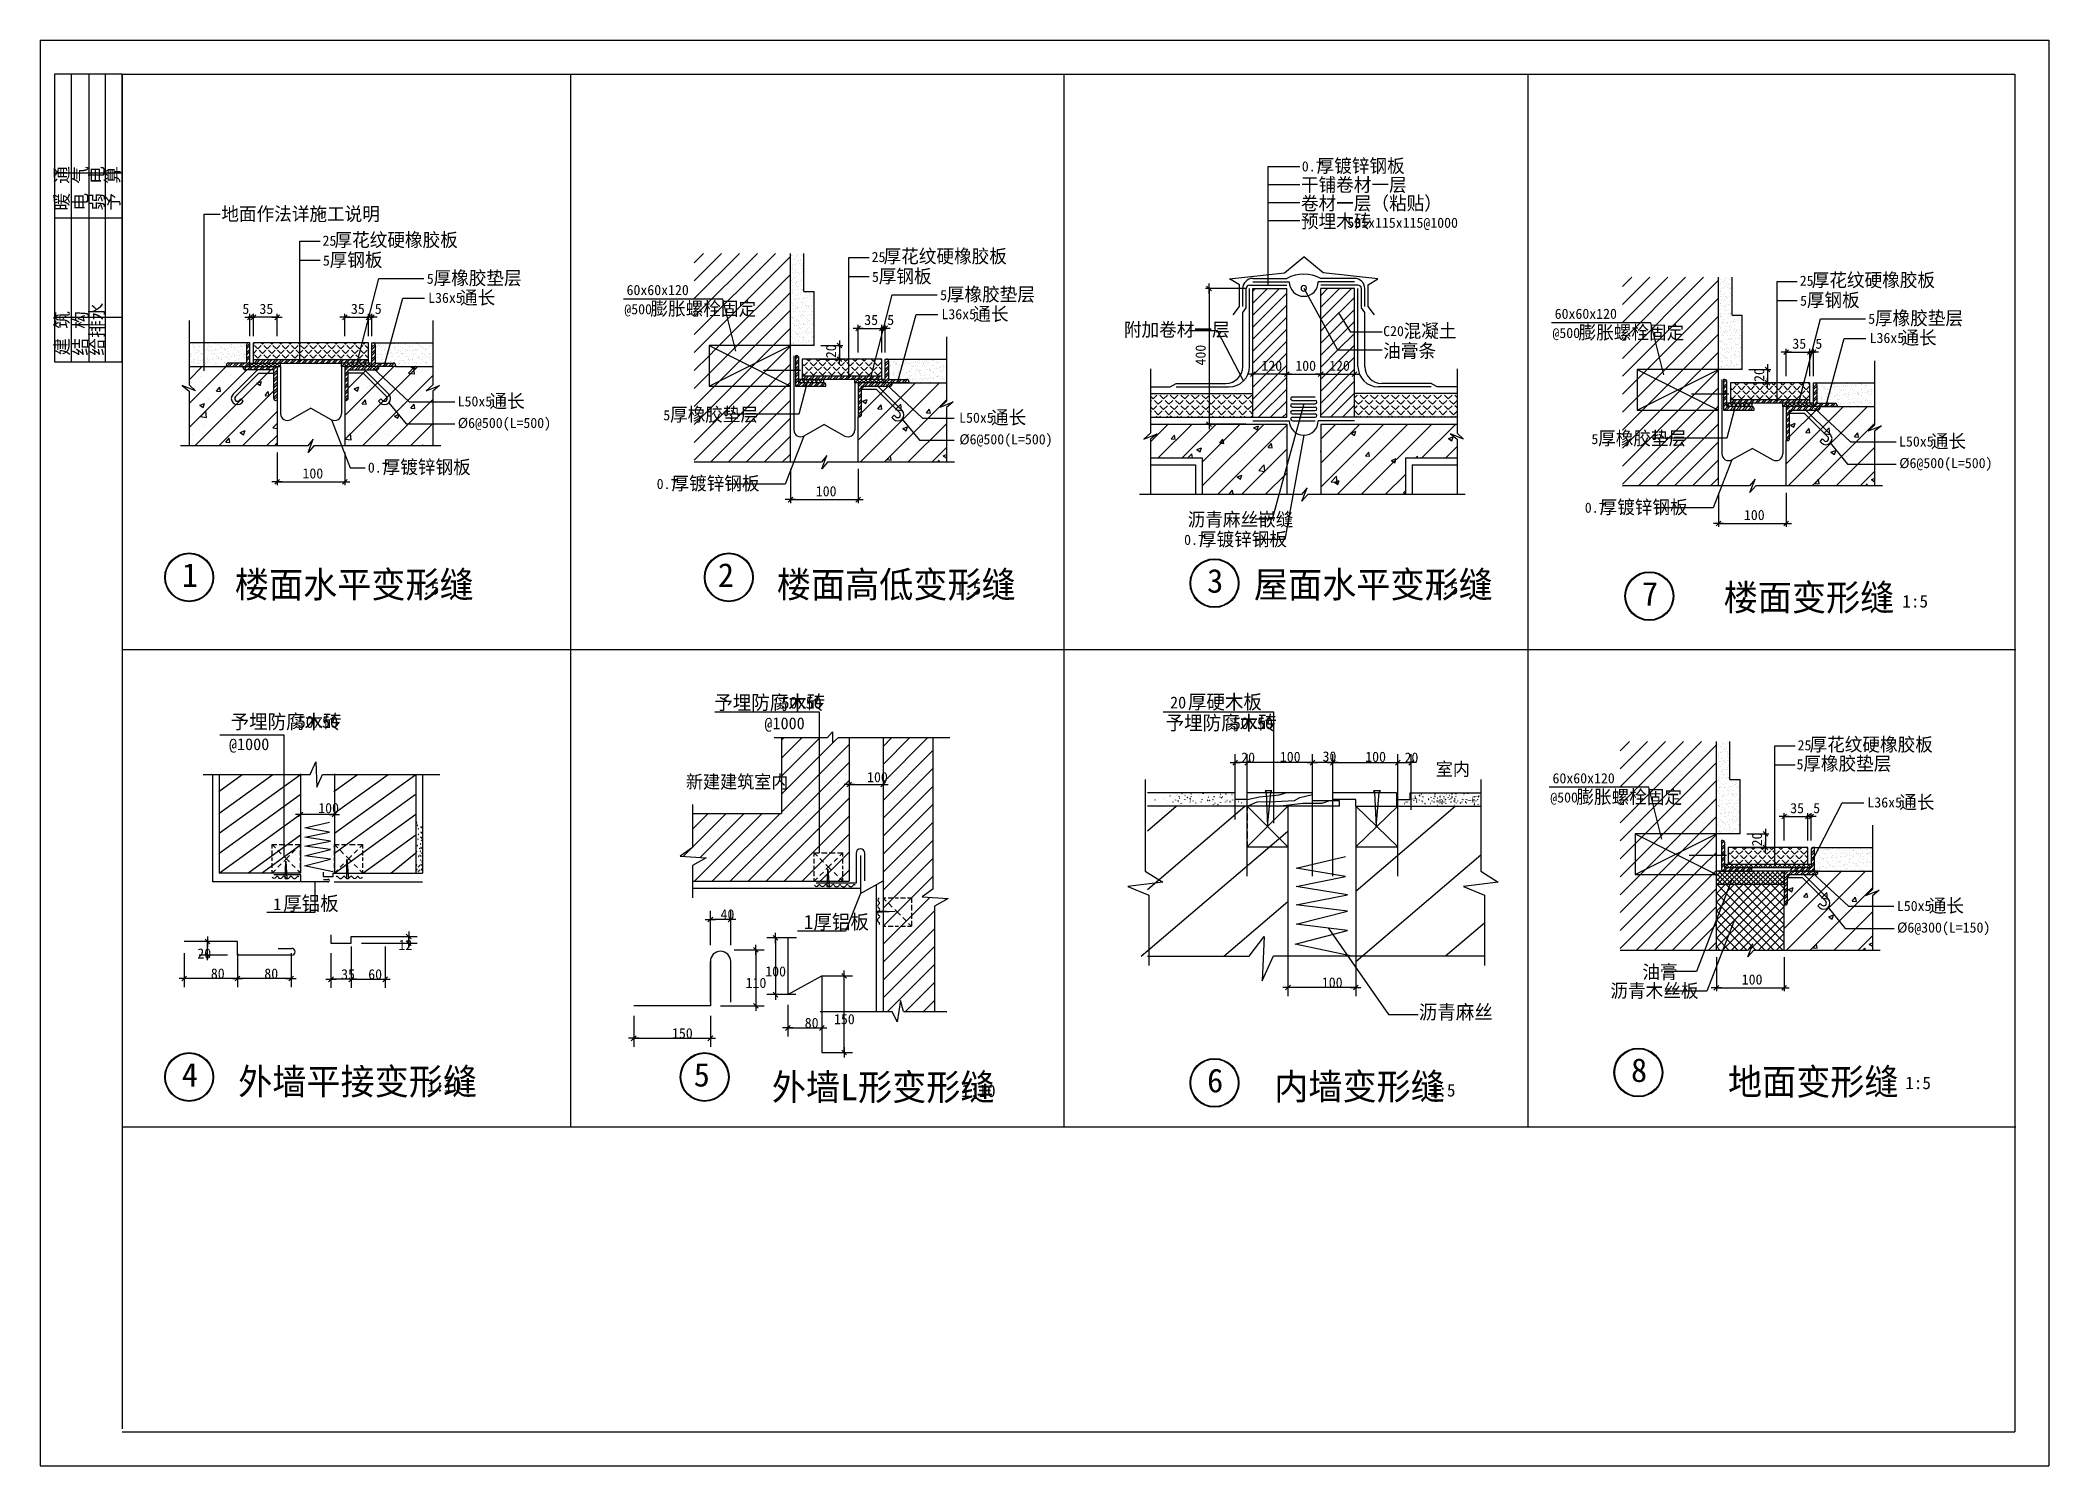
# Model space of a CAD drawing. Header units: metres. Extents: x 149005 to 208296, y -217031 to -174943.
import ezdxf

# ---------------------------------------------------------------- set-up
doc = ezdxf.new("R2010")
doc.units = ezdxf.units.M
for name, color, linetype in [('2', 2, 'Continuous'), ('3', 70, 'Continuous'), ('DIM', 3, 'Continuous'), ('DIM1', 1, 'Continuous'), ('HA', 1, 'Continuous'), ('HZ', 6, 'Continuous'), ('TK', 141, 'Continuous'), ('WA', 7, 'Continuous'), ('WALL', 7, 'Continuous')]:
    doc.layers.add(name, color=color, linetype=linetype)

msp = doc.modelspace()

# ---------------------------------------------------------------- texts
at = {"layer": 'DIM'}
for s, height, p in [('5', 300, (154974.17, -183025.22)), ('35', 300, (155477.83, -183025.22)), ('35', 300, (158177.83, -183025.22)), ('5', 300, (158881.48, -183025.22)), ('35', 300, (173329.72, -183350.57)), ('5', 300, (174008.15, -183350.57)), ('35', 300, (200725.54, -184052.39)), ('5', 300, (201403.97, -184052.39)), ('120', 300, (185053.3, -184703.41)), ('100', 300, (186053.3, -184703.41)), ('120', 300, (187053.3, -184703.41)), ('100', 300, (156747.83, -187882.75)), ('100', 300, (171899.72, -188408.23)), ('100', 300, (199295.54, -189110.06)), ('楼面水平变形缝', 775.11, (154750.72, -191401.24)), ('楼面高低变形缝', 775.11, (170749.06, -191401.24)), ('屋面水平变形缝', 775.11, (184831.04, -191401.24)), ('楼面变形缝', 775.11, (198697.58, -191783.99)), ('1:5', 372.05, (160025.03, -191309.33)), ('1:5', 372.05, (176023.37, -191309.33)), ('1:5', 372.05, (190105.35, -191309.33)), ('1:5', 372.05, (203971.89, -191692.09)), ('予埋防腐木砖 ', 420, (168903, -194706.24)), ('50x50', 350, (170884.27, -194676.48)), ('20', 350, (182356.2, -194670.95)), ('厚硬木板', 420, (182883.14, -194687.65)), ('予埋防腐木砖 ', 420, (154626.39, -195272.14)), ('50x50', 350, (156607.67, -195242.39)), ('@1000', 350, (170382.82, -195285.11)), ('予埋防腐木砖 ', 420, (182226.57, -195307.2)), ('50x50', 350, (184206.86, -195283.12)), ('@1000', 350, (154577.5, -195902.57)), ('室内', 387.56, (190199.92, -196654.68)), ('新建建筑室内', 387.56, (168067.66, -197030.41)), ('35', 300, (200661.37, -197764.23)), ('5', 300, (201339.8, -197764.23)), ('1', 350, (155883.8, -200624.44)), ('厚铝板', 420, (156177.75, -200637.46)), ('1厚铝板', 420, (171543.4, -201183.36)), ('100', 300, (199231.37, -202821.89)), ('沥青麻丝', 420, (189700.08, -203845.62)), ('外墙平接变形缝', 775.11, (154849.24, -206072.78)), ('1:10', 372.05, (160423.84, -205980.87)), ('外墙L形变形缝', 775.11, (170602.1, -206237.25)), ('内墙变形缝', 775.11, (185429.79, -206220.44)), ('地面变形缝', 775.11, (198824.18, -206079.55)), ('1:5', 372.05, (204056.59, -205910.77)), ('1:10', 372.05, (176195.27, -206145.35)), ('1:5', 372.05, (190022.92, -206128.53))]:
    msp.add_text(s, height=height, dxfattribs=at).set_placement(p)
for s, p in [('20', (172498.69, -184330.27)), ('400', (183406.28, -184546.94)), ('20', (199894.51, -185032.09)), ('20', (199830.34, -198743.93))]:
    msp.add_text(s, height=300, rotation=90, dxfattribs=at).set_placement(p)
at = {"layer": 'DIM', "char_height": 300, "attachment_point": 1}
for s, insert in [('\\A1;20', (184457.15, -195971.53)), ('\\A1;100', (185597.5, -195948.67)), ('\\A1;30', (186857.76, -195938.65)), ('\\A1;100', (188118.01, -195948.67)), ('\\A1;20', (189278.26, -195971.53)), ('\\A1;100', (173413.81, -196549.42)), ('\\A1;100', (157212.38, -197462.75)), ('\\A1;40', (169087.18, -200599.65)), ('\\A1;12', (159582.82, -201501.59)), ('\\A1;20', (153644.44, -201754.95)), ('\\A1;80', (154042.66, -202346.72)), ('\\A1;80', (155621.28, -202346.72)), ('\\A1;35', (157888.59, -202368.57)), ('\\A1;60', (158688.59, -202368.57)), ('\\A1;110', (169827.63, -202623.25)), ('\\A1;100', (170407.76, -202283.76)), ('\\A1;100', (186837.25, -202611.5)), ('\\A1;80', (171573.23, -203804.44)), ('\\A1;150', (172437.29, -203693.27)), ('\\A1;150', (167655.55, -204110.12))]:
    msp.add_mtext(s, dxfattribs=dict(at, insert=insert))
at = {"layer": 'HZ'}
for s, height, p in [('厚镀锌钢板', 400, (186681.92, -178852.12)), ('干铺卷材一层', 400, (186220.09, -179411.53)), ('0.7', 300, (186245.7, -178818.35)), ('卷材一层（粘贴）', 400, (186220.09, -179956.96)), ('地面作法详施工说明', 400, (154352.51, -180271.26)), ('预埋木砖', 400, (186220.09, -180488.4)), ('531x115x115@1000', 300, (187589.21, -180482.6)), ('25', 300, (157339.19, -181011.5)), ('厚花纹硬橡胶板', 400, (157692.2, -181039.29)), ('5', 300, (157350.84, -181598.91)), ('厚钢板', 400, (157549.2, -181630.24)), ('25', 300, (173547.25, -181493.69)), ('厚花纹硬橡胶板', 400, (173900.26, -181521.48)), ('5', 300, (160417.45, -182134.82)), ('厚橡胶垫层', 400, (160615.81, -182163.91)), ('5', 300, (173558.9, -182081.1)), ('厚钢板', 400, (173757.26, -182112.43)), ('25', 300, (200943.07, -182195.51)), ('厚花纹硬橡胶板', 400, (201296.08, -182223.3)), ('L36x5', 300, (160457.77, -182699.32)), ('通长', 400, (161396.91, -182742.96)), ('60x60x120', 300, (166314.54, -182468.19)), ('膨胀螺栓固定', 400, (167017.76, -183068.77)), ('5', 300, (175569.34, -182617.01)), ('厚橡胶垫层', 400, (175767.7, -182646.1)), ('5', 300, (200954.72, -182782.93)), ('厚钢板', 400, (201153.08, -182814.26)), ('@500', 300, (166247.79, -183034.99)), ('L36x5', 300, (175609.67, -183181.51)), ('通长', 400, (176548.8, -183225.15)), ('60x60x120', 300, (193710.37, -183170.01)), ('5', 300, (202965.16, -183318.83)), ('厚橡胶垫层', 400, (203163.52, -183347.93)), ('附加卷材一层', 400, (180993.34, -183687.52)), ('C20', 300, (188647.05, -183681.24)), ('混凝土', 400, (189250.3, -183724.88)), ('@500', 300, (193643.62, -183736.82)), ('膨胀螺栓固定', 400, (194413.58, -183770.59)), ('L36x5', 300, (203005.49, -183883.34)), ('通长', 400, (203944.62, -183926.98)), ('油膏条', 400, (188648.52, -184313.46)), ('L50x5', 300, (161327.55, -185755.96)), ('通长', 400, (162266.68, -185799.6)), ('%%c6@500(L=500)', 300, (161333.78, -186393.27)), ('5', 300, (167397.98, -186164.87)), ('厚橡胶垫层', 400, (167596.34, -186193.96)), ('L50x5', 300, (176131.18, -186238.15)), ('通长', 400, (177070.31, -186281.79)), ('%%c6@500(L=500)', 300, (176137.41, -186875.46)), ('5', 300, (194793.8, -186866.69)), ('厚橡胶垫层', 400, (194992.16, -186895.78)), ('L50x5', 300, (203875.26, -186939.98)), ('通长', 400, (204814.39, -186983.62)), ('厚镀锌钢板', 400, (159114.18, -187744.23)), ('%%c6@500(L=500)', 300, (203881.49, -187577.29)), ('0.7', 300, (158677.97, -187710.45)), ('0.7', 300, (167202.76, -188192.65)), ('厚镀锌钢板', 400, (167638.98, -188226.42)), ('厚镀锌钢板', 400, (195034.8, -188928.24)), ('沥青麻丝嵌缝', 400, (182876.5, -189293.16)), ('0.7', 300, (194598.58, -188894.47)), ('0.7', 300, (182771.24, -189842.16)), ('厚镀锌钢板', 400, (183207.46, -189875.93)), ('1', 700, (153185.72, -191083.16)), ('2', 700, (169010.18, -191083.16)), ('3', 700, (183450.13, -191254.62)), ('7', 700, (196286.44, -191636.13)), ('25', 300, (200878.9, -195907.35)), ('厚花纹硬橡胶板', 400, (201231.91, -195935.14)), ('5', 300, (200849.16, -196470.12)), ('厚橡胶垫层', 400, (201047.51, -196499.22)), ('60x60x120', 300, (193646.2, -196881.85)), ('@500', 300, (193579.45, -197448.66)), ('膨胀螺栓固定', 400, (194349.41, -197482.43)), ('L36x5', 300, (202941.32, -197595.18)), ('通长', 400, (203880.45, -197638.81)), ('L50x5', 300, (203811.09, -200651.82)), ('通长', 400, (204750.22, -200695.46)), ('%%c6@300(L=150)', 300, (203817.32, -201289.12)), ('沥青木丝板', 400, (195354.58, -203203.93)), ('油膏', 400, (196299.31, -202651.08)), ('8', 700, (195962.88, -205699.5)), ('4', 700, (153185.72, -205833.4)), ('5', 700, (168296.92, -205833.4)), ('6', 700, (183450.13, -206004.86))]:
    msp.add_text(s, height=height, dxfattribs=at).set_placement(p)

# ---------------------------------------------------------------- blocks, each defined once
blk = doc.blocks.new('_DIMX')
blk.add_line((-150, 0), (150, 0))
blk.add_lwpolyline([(-70, -70), (70, 70)])
blk = doc.blocks.new('Z2')
for p, q in [((-2000, 0), (-2000, -8500)), ((0, 0), (-2000, 0)), ((-1500, -8500), (-1500, 0)), ((-971.42, -8500), (-971.42, 0)), ((-486.89, -8500), (-486.89, 0)), ((0, -8500), (0, 0)), ((-2000, -2917.04), (0, -2917.04)), ((-2000, -4248.64), (0, -4248.64)), ((-2000, -7175), (0, -7175)), ((-2000, -8500), (0, -8500))]:
    blk.add_line(p, q)
for s, p in [('暖 通', (-1585.08, -4030.62)), ('电 气', (-1032.59, -4030.62)), ('弱 电', (-551.84, -4030.62)), ('予 算', (-89.68, -4030.62)), ('建 筑', (-1579.83, -8314.09)), ('结 构', (-1024.72, -8314.09)), ('给排水', (-546.59, -8314.09))]:
    blk.add_text(s, height=400, rotation=90).set_placement(p)

# ---------------------------------------------------------------- linework, layer by layer
for p, q in [((184603.3, -182276.94), (183406.28, -182276.94)), ((183506.28, -182426.94), (183506.28, -182126.94)), ((183506.28, -182277.94), (183506.28, -186275.94)), ((155047.83, -183125.22), (155347.83, -183125.22)), ((155447.83, -183125.22), (155147.83, -183125.22)), ((155447.83, -183125.22), (155147.83, -183125.22)), ((155196.83, -183125.22), (155195.83, -183125.22)), ((155197.83, -183678.08), (155197.83, -183025.22)), ((155297.83, -183125.22), (155197.83, -183125.22)), ((155297.83, -183125.22), (155197.83, -183125.22)), ((155297.83, -183678.08), (155297.83, -183025.22)), ((155297.83, -183678.08), (155297.83, -183025.22)), ((155298.83, -183125.22), (155299.83, -183125.22)), ((155996.83, -183125.22), (155298.83, -183125.22)), ((155847.83, -183125.22), (156147.83, -183125.22)), ((155997.83, -183678.08), (155997.83, -183025.22)), ((158147.83, -183125.22), (157847.83, -183125.22)), ((157997.83, -183678.08), (157997.83, -183025.22)), ((157998.83, -183125.22), (158696.83, -183125.22)), ((158547.83, -183125.22), (158847.83, -183125.22)), ((158547.83, -183125.22), (158847.83, -183125.22)), ((158947.83, -183125.22), (158647.83, -183125.22)), ((158696.83, -183125.22), (158695.83, -183125.22)), ((158697.83, -183678.08), (158697.83, -183025.22)), ((158697.83, -183678.08), (158697.83, -183025.22)), ((158697.83, -183125.22), (158797.83, -183125.22)), ((158697.83, -183125.22), (158797.83, -183125.22)), ((158797.83, -183678.08), (158797.83, -183025.22)), ((158798.83, -183125.22), (158799.83, -183125.22)), ((173299.72, -183450.57), (172999.72, -183450.57)), ((173149.72, -184160.27), (173149.72, -183350.57)), ((173150.72, -183450.57), (173848.72, -183450.57)), ((173699.72, -183450.57), (173999.72, -183450.57)), ((173699.72, -183450.57), (173999.72, -183450.57)), ((174099.72, -183450.57), (173799.72, -183450.57)), ((173848.72, -183450.57), (173847.72, -183450.57)), ((173849.72, -184160.27), (173849.72, -183350.57)), ((173849.72, -184160.27), (173849.72, -183350.57)), ((173849.72, -183450.57), (173949.72, -183450.57)), ((173849.72, -183450.57), (173949.72, -183450.57)), ((173949.72, -184160.27), (173949.72, -183350.57)), ((173950.72, -183450.57), (173951.72, -183450.57)), ((172049.72, -183960.27), (172698.69, -183960.27)), ((172049.72, -184360.27), (172698.69, -184360.27)), ((172598.69, -183810.27), (172598.69, -184110.27)), ((172598.69, -183959.27), (172598.69, -183958.27)), ((172598.69, -183960.27), (172598.69, -184360.27)), ((172598.69, -184510.27), (172598.69, -184210.27)), ((172598.69, -184361.27), (172598.69, -184362.27)), ((200695.54, -184152.39), (200395.54, -184152.39)), ((200545.54, -184862.09), (200545.54, -184052.39)), ((200546.54, -184152.39), (201244.54, -184152.39)), ((201095.54, -184152.39), (201395.54, -184152.39)), ((201095.54, -184152.39), (201395.54, -184152.39)), ((201495.54, -184152.39), (201195.54, -184152.39)), ((201244.54, -184152.39), (201243.54, -184152.39)), ((201245.54, -184862.09), (201245.54, -184052.39)), ((201245.54, -184862.09), (201245.54, -184052.39)), ((201245.54, -184152.39), (201345.54, -184152.39)), ((201245.54, -184152.39), (201345.54, -184152.39)), ((201345.54, -184862.09), (201345.54, -184052.39)), ((201346.54, -184152.39), (201347.54, -184152.39)), ((184953.3, -184803.41), (184653.3, -184803.41)), ((184803.3, -185976.94), (184803.3, -184703.41)), ((185802.3, -184803.41), (184804.3, -184803.41)), ((185653.3, -184803.41), (185953.3, -184803.41)), ((185953.3, -184803.41), (185653.3, -184803.41)), ((185803.3, -185876.94), (185803.3, -184703.41)), ((185803.3, -185876.94), (185803.3, -184703.41)), ((185804.3, -184803.41), (186802.3, -184803.41)), ((186653.3, -184803.41), (186953.3, -184803.41)), ((186953.3, -184803.41), (186653.3, -184803.41)), ((186803.3, -185876.94), (186803.3, -184703.41)), ((186803.3, -185876.94), (186803.3, -184703.41)), ((186804.3, -184803.41), (187802.3, -184803.41)), ((187653.3, -184803.41), (187953.3, -184803.41)), ((187803.3, -185976.94), (187803.3, -184703.41)), ((199445.54, -184662.09), (200094.51, -184662.09)), ((199994.51, -184512.09), (199994.51, -184812.09)), ((199994.51, -184661.09), (199994.51, -184660.09)), ((199994.51, -184662.09), (199994.51, -185062.09)), ((199994.51, -185212.09), (199994.51, -184912.09)), ((199445.54, -185062.09), (200094.51, -185062.09)), ((199994.51, -185063.09), (199994.51, -185064.09)), ((183506.28, -186126.94), (183506.28, -186426.94)), ((184603.3, -186276.94), (183406.28, -186276.94)), ((155997.83, -187120.11), (155997.83, -188082.75)), ((157997.83, -187120.11), (157997.83, -188082.75)), ((171149.72, -187602.3), (171149.72, -188608.23)), ((173149.72, -187602.3), (173149.72, -188608.23)), ((156147.83, -187982.75), (155847.83, -187982.75)), ((155998.83, -187982.75), (157996.83, -187982.75)), ((157847.83, -187982.75), (158147.83, -187982.75)), ((171299.72, -188508.23), (170999.72, -188508.23)), ((171150.72, -188508.23), (173148.72, -188508.23)), ((172999.72, -188508.23), (173299.72, -188508.23)), ((198545.54, -188304.13), (198545.54, -189310.06)), ((200545.54, -188304.13), (200545.54, -189310.06)), ((198695.54, -189210.06), (198395.54, -189210.06)), ((198546.54, -189210.06), (200544.54, -189210.06)), ((200395.54, -189210.06), (200695.54, -189210.06)), ((200631.37, -197864.23), (200331.37, -197864.23)), ((200481.37, -198573.93), (200481.37, -197764.23)), ((200482.37, -197864.23), (201180.37, -197864.23)), ((201031.37, -197864.23), (201331.37, -197864.23)), ((201031.37, -197864.23), (201331.37, -197864.23)), ((201431.37, -197864.23), (201131.37, -197864.23)), ((201180.37, -197864.23), (201179.37, -197864.23)), ((201181.37, -198573.93), (201181.37, -197764.23)), ((201181.37, -198573.93), (201181.37, -197764.23)), ((201181.37, -197864.23), (201281.37, -197864.23)), ((201181.37, -197864.23), (201281.37, -197864.23)), ((201281.37, -198573.93), (201281.37, -197764.23)), ((201282.37, -197864.23), (201283.37, -197864.23)), ((199381.37, -198373.93), (200030.34, -198373.93)), ((199930.34, -198223.93), (199930.34, -198523.93)), ((199930.34, -198372.93), (199930.34, -198371.93)), ((199930.34, -198373.93), (199930.34, -198773.93)), ((199381.37, -198773.93), (200030.34, -198773.93)), ((199930.34, -198923.93), (199930.34, -198623.93)), ((199930.34, -198774.93), (199930.34, -198775.93)), ((198481.37, -202015.97), (198481.37, -203021.89)), ((200481.37, -202015.97), (200481.37, -203021.89)), ((198631.37, -202921.89), (198331.37, -202921.89)), ((198482.37, -202921.89), (200480.37, -202921.89)), ((200331.37, -202921.89), (200631.37, -202921.89))]:
    msp.add_line(p, q)
for points in [[(183576.28, -182346.94), (183436.28, -182206.94)], [(155127.83, -183195.22), (155267.83, -183055.22)], [(155367.83, -183055.22), (155227.83, -183195.22)], [(155367.83, -183055.22), (155227.83, -183195.22)], [(155927.83, -183195.22), (156067.83, -183055.22)], [(158067.83, -183055.22), (157927.83, -183195.22)], [(158627.83, -183195.22), (158767.83, -183055.22)], [(158627.83, -183195.22), (158767.83, -183055.22)], [(158867.83, -183055.22), (158727.83, -183195.22)], [(173219.72, -183380.57), (173079.72, -183520.57)], [(173779.72, -183520.57), (173919.72, -183380.57)], [(173779.72, -183520.57), (173919.72, -183380.57)], [(174019.72, -183380.57), (173879.72, -183520.57)], [(172528.69, -183890.27), (172668.69, -184030.27)], [(172668.69, -184430.27), (172528.69, -184290.27)], [(200615.54, -184082.39), (200475.54, -184222.39)], [(201175.54, -184222.39), (201315.54, -184082.39)], [(201175.54, -184222.39), (201315.54, -184082.39)], [(201415.54, -184082.39), (201275.54, -184222.39)], [(184873.3, -184733.41), (184733.3, -184873.41)], [(185733.3, -184873.41), (185873.3, -184733.41)], [(185873.3, -184733.41), (185733.3, -184873.41)], [(186733.3, -184873.41), (186873.3, -184733.41)], [(186873.3, -184733.41), (186733.3, -184873.41)], [(187733.3, -184873.41), (187873.3, -184733.41)], [(199924.51, -184592.09), (200064.51, -184732.09)], [(200064.51, -185132.09), (199924.51, -184992.09)], [(183436.28, -186206.94), (183576.28, -186346.94)], [(156067.83, -187912.75), (155927.83, -188052.75)], [(157927.83, -188052.75), (158067.83, -187912.75)], [(171219.72, -188438.23), (171079.72, -188578.23)], [(173079.72, -188578.23), (173219.72, -188438.23)], [(198615.54, -189140.06), (198475.54, -189280.06)], [(200475.54, -189280.06), (200615.54, -189140.06)], [(200551.37, -197794.23), (200411.37, -197934.23)], [(201111.37, -197934.23), (201251.37, -197794.23)], [(201111.37, -197934.23), (201251.37, -197794.23)], [(201351.37, -197794.23), (201211.37, -197934.23)], [(199860.34, -198303.93), (200000.34, -198443.93)], [(200000.34, -198843.93), (199860.34, -198703.93)], [(198551.37, -202851.89), (198411.37, -202991.89)], [(200411.37, -202991.89), (200551.37, -202851.89)]]:
    msp.add_lwpolyline(points)
at = {"layer": '2'}
for p, q in [((171549.72, -182360.27), (171549.72, -181236.55)), ((184803.3, -181976.94), (185803.3, -181976.94)), ((187803.3, -181976.94), (186803.3, -181976.94)), ((198945.54, -183062.09), (198945.54, -181938.38)), ((171549.72, -182360.27), (171849.72, -182360.27)), ((171849.72, -183960.27), (171849.72, -182360.27)), ((184503.3, -182810.36), (184503.3, -182276.94)), ((184603.3, -182846.94), (184603.3, -182276.94)), ((184703.3, -182176.94), (185803.3, -182176.94)), ((184703.3, -184576.94), (184703.3, -182276.94)), ((187903.3, -182176.94), (186803.3, -182176.94)), ((187903.3, -184576.94), (187903.3, -182276.94)), ((188003.3, -182846.94), (188003.3, -182276.94)), ((188103.3, -182810.36), (188103.3, -182276.94)), ((184503.3, -182985.61), (184603.3, -182846.94)), ((184503.3, -184576.94), (184503.3, -182985.61)), ((188103.3, -182985.61), (188003.3, -182846.94)), ((188103.3, -184576.94), (188103.3, -182985.61)), ((198945.54, -183062.09), (199245.54, -183062.09)), ((199245.54, -184662.09), (199245.54, -183062.09)), ((155157.83, -183878.08), (153400.78, -183878.08)), ((158837.83, -183878.08), (160594.87, -183878.08)), ((168749.72, -183960.27), (171149.72, -185160.27)), ((168749.72, -185160.27), (171149.72, -183960.27)), ((171149.72, -183960.27), (168749.72, -183960.27)), ((168749.72, -183960.27), (168749.72, -185160.27)), ((171149.72, -185160.27), (171149.72, -183960.27)), ((171849.72, -183960.27), (171149.72, -183960.27)), ((171249.72, -184260.27), (171249.72, -186454.31)), ((173989.72, -184360.27), (175757.86, -184360.27)), ((155416.92, -184678.08), (154699.52, -185395.48)), ((154770.23, -185466.19), (155458.34, -184778.08)), ((155458.34, -184778.08), (155897.83, -184778.08)), ((156097.83, -184578.08), (156097.83, -185972.12)), ((157897.83, -184578.08), (157897.83, -185972.12)), ((158537.31, -184778.08), (158097.83, -184778.08)), ((159225.42, -185466.19), (158537.31, -184778.08)), ((158578.73, -184678.08), (159296.13, -185395.48)), ((171451.52, -184690.27), (170352.56, -184690.27)), ((196145.54, -185862.09), (198545.54, -184662.09)), ((196145.54, -184662.09), (198545.54, -185862.09)), ((198545.54, -184662.09), (196145.54, -184662.09)), ((196145.54, -184662.09), (196145.54, -185862.09)), ((198545.54, -185862.09), (198545.54, -184662.09)), ((199245.54, -184662.09), (198545.54, -184662.09)), ((198645.54, -184962.09), (198645.54, -187156.13)), ((154930.17, -185532.52), (154883.37, -185579.33)), ((155000.89, -185603.23), (154930.17, -185532.52)), ((158994.76, -185603.23), (159065.48, -185532.52)), ((159065.48, -185532.52), (159112.28, -185579.33)), ((168749.72, -185160.27), (171149.72, -185160.27)), ((173049.72, -185060.27), (173049.72, -186454.31)), ((173689.2, -185260.27), (173249.72, -185260.27)), ((174377.31, -185948.38), (173689.2, -185260.27)), ((173730.62, -185160.27), (174448.02, -185877.67)), ((181775.94, -185176.94), (182364.13, -185176.94)), ((181775.94, -185376.94), (184803.3, -185376.94)), ((182364.13, -185176.94), (182538.63, -185076.94)), ((182538.63, -185076.94), (184003.3, -185076.94)), ((182538.63, -185176.94), (184103.3, -185176.94)), ((185966.71, -185476.94), (186641.35, -185476.94)), ((185966.71, -185576.94), (186641.35, -185576.94)), ((190830.65, -185376.94), (187803.3, -185376.94)), ((190067.96, -185176.94), (188503.3, -185176.94)), ((190067.96, -185076.94), (188603.3, -185076.94)), ((190242.46, -185176.94), (190067.96, -185076.94)), ((190830.65, -185176.94), (190242.46, -185176.94)), ((198847.34, -185392.09), (197748.38, -185392.09)), ((201385.54, -185062.09), (203153.69, -185062.09)), ((154954.08, -185650.04), (155000.89, -185603.23)), ((156997.83, -185810.8), (156395.22, -186146.8)), ((156997.83, -185810.8), (157600.43, -186146.8)), ((159041.57, -185650.04), (158994.76, -185603.23)), ((174146.66, -186085.42), (174217.37, -186014.71)), ((174193.46, -186132.23), (174146.66, -186085.42)), ((174217.37, -186014.71), (174264.17, -186061.52)), ((181775.94, -186076.94), (184803.3, -186076.94)), ((185966.71, -185676.94), (186641.35, -185676.94)), ((185966.71, -185776.94), (186641.35, -185776.94)), ((185966.71, -185876.94), (186641.35, -185876.94)), ((185966.71, -185976.94), (186641.35, -185976.94)), ((185966.71, -186076.94), (186641.35, -186076.94)), ((190830.65, -186076.94), (187803.3, -186076.94)), ((196145.54, -185862.09), (198545.54, -185862.09)), ((200445.54, -185762.09), (200445.54, -187156.13)), ((201085.02, -185962.09), (200645.54, -185962.09)), ((201773.13, -186650.21), (201085.02, -185962.09)), ((201126.44, -185862.09), (201843.84, -186579.49)), ((172149.72, -186292.99), (171547.12, -186628.99)), ((172149.72, -186292.99), (172752.32, -186628.99)), ((184803.3, -186176.94), (185875.55, -186176.94)), ((185966.71, -186176.94), (186641.35, -186176.94)), ((187803.3, -186176.94), (186731.04, -186176.94)), ((201542.48, -186787.25), (201613.19, -186716.54)), ((201613.19, -186716.54), (201659.99, -186763.34)), ((199545.54, -186994.81), (198942.94, -187330.81)), ((199545.54, -186994.81), (200148.14, -187330.81)), ((201589.28, -186834.05), (201542.48, -186787.25)), ((181775.94, -187476.94), (183103.3, -187476.94)), ((183103.3, -187476.94), (183103.3, -188360.62)), ((189503.3, -187476.94), (189503.3, -188360.62)), ((189503.3, -187476.94), (190830.65, -187476.94)), ((198881.37, -196773.93), (198881.37, -195650.22)), ((198881.37, -196773.93), (199181.37, -196773.93)), ((199181.37, -198373.93), (199181.37, -196773.93)), ((196081.37, -198373.93), (198481.37, -199573.93)), ((196081.37, -199573.93), (198481.37, -198373.93)), ((198481.37, -198373.93), (196081.37, -198373.93)), ((196081.37, -198373.93), (196081.37, -199573.93)), ((198481.37, -199573.93), (198481.37, -198373.93)), ((199181.37, -198373.93), (198481.37, -198373.93)), ((198783.17, -199015.88), (197684.21, -199015.88)), ((201181.37, -198773.93), (198831.37, -198773.93)), ((198831.37, -198773.93), (198831.37, -199273.93)), ((201181.37, -199273.93), (201181.37, -198773.93)), ((201381.37, -198773.93), (203089.52, -198773.93)), ((196081.37, -199573.93), (198481.37, -199573.93)), ((200481.37, -199473.93), (198481.37, -199473.93)), ((201281.37, -199273.93), (198731.37, -199273.93)), ((201281.37, -199373.93), (198731.37, -199373.93)), ((201020.85, -199673.93), (200581.37, -199673.93)), ((201708.96, -200362.04), (201020.85, -199673.93)), ((201062.27, -199573.93), (201779.67, -200291.33)), ((200481.37, -199873.93), (198481.37, -199873.93)), ((201478.31, -200499.09), (201549.02, -200428.38)), ((201525.11, -200545.89), (201478.31, -200499.09)), ((201549.02, -200428.38), (201595.82, -200475.18))]:
    msp.add_line(p, q, dxfattribs=at)
for centre, radius, start, end in [((184803.3, -182276.94), 300, 90, 180), ((186303.3, -182940.02), 1085.14, 62.56, 117.44), ((187803.3, -182276.94), 300, 0, 90), ((184703.3, -182276.94), 100, 90, 180), ((186303.3, -182268.94), 80, 0, 180), ((186303.3, -182268.94), 80, 180, 0), ((187903.3, -182276.94), 100, 0, 90), ((184003.3, -184576.94), 500, 270, 0), ((184103.3, -184576.94), 600, 270, 0), ((188503.3, -184576.94), 600, 180, 270), ((188603.3, -184576.94), 500, 180, 270), ((154826.8, -185522.76), 180, 135, 315), ((154826.8, -185522.76), 80, 135, 315), ((159168.85, -185522.76), 180, 225, 45), ((159168.85, -185522.76), 80, 225, 45), ((185966.71, -185526.94), 50, 90, 270), ((186641.35, -185626.94), 50, 270, 90), ((156297.83, -185972.12), 200, 180, 299.14), ((157697.83, -185972.12), 200, 240.86, 0), ((174320.74, -186004.95), 180, 225, 45), ((174320.74, -186004.95), 80, 225, 45), ((185966.71, -185726.94), 50, 90, 270), ((185966.71, -185926.94), 50, 90, 270), ((185966.71, -186126.94), 50, 90, 270), ((186641.35, -185826.94), 50, 270, 90), ((186641.35, -186026.94), 50, 270, 90), ((171449.72, -186454.31), 200, 180, 299.14), ((172849.72, -186454.31), 200, 240.86, 0), ((186303.3, -186176.94), 427.75, 180, 0), ((201716.56, -186706.77), 180, 225, 45), ((201716.56, -186706.77), 80, 225, 45), ((198845.54, -187156.13), 200, 180, 299.14), ((200245.54, -187156.13), 200, 240.86, 0), ((201652.39, -200418.61), 180, 225, 45), ((201652.39, -200418.61), 80, 225, 45)]:
    msp.add_arc(centre, radius, start, end, dxfattribs=at)
at = {"layer": '3'}
for p, q in [((185730.25, -181807.9), (186303.3, -181335.99)), ((186876.34, -181807.9), (186303.3, -181335.99)), ((184115.29, -181988.03), (185730.25, -181807.9)), ((184403.3, -182168.16), (184115.29, -181988.03)), ((188491.3, -181988.03), (186876.34, -181807.9)), ((188203.3, -182168.16), (188491.3, -181988.03)), ((184403.3, -182810.36), (184403.3, -182168.16)), ((184803.3, -182076.94), (185875.55, -182076.94)), ((187803.3, -182076.94), (186731.04, -182076.94)), ((188203.3, -182810.36), (188203.3, -182168.16)), ((184217.2, -183053.15), (184403.3, -182810.36)), ((188389.39, -183053.15), (188203.3, -182810.36)), ((155097.83, -183938.08), (155097.83, -184478.08)), ((155197.83, -183878.08), (155157.83, -183878.08)), ((155197.83, -184578.08), (155197.83, -183878.08)), ((158697.83, -183878.08), (155297.83, -183878.08)), ((155297.83, -184478.08), (155297.83, -183878.08)), ((158697.83, -184378.08), (155297.83, -184378.08)), ((158697.83, -184478.08), (158697.83, -183878.08)), ((158797.83, -184578.08), (158797.83, -183878.08)), ((158797.83, -183878.08), (158837.83, -183878.08)), ((158897.83, -183938.08), (158897.83, -184478.08)), ((171339.72, -184260.27), (171299.72, -184260.27)), ((171299.72, -184260.27), (171299.72, -185160.27)), ((171399.72, -185060.27), (171399.72, -184320.27)), ((173849.72, -184360.27), (171499.72, -184360.27)), ((171499.72, -184360.27), (171499.72, -184960.27)), ((173849.72, -184960.27), (173849.72, -184360.27)), ((173949.72, -185060.27), (173949.72, -184360.27)), ((173949.72, -184360.27), (173989.72, -184360.27)), ((154497.83, -184538.08), (154497.83, -184578.08)), ((154497.83, -184578.08), (155197.83, -184578.08)), ((155097.83, -184478.08), (154557.83, -184478.08)), ((154997.83, -184578.08), (155997.83, -184578.08)), ((154997.83, -184618.08), (154997.83, -184578.08)), ((155897.83, -184678.08), (155057.83, -184678.08)), ((155197.83, -184478.08), (156097.83, -184478.08)), ((155197.83, -184578.08), (156097.83, -184578.08)), ((155897.83, -185518.08), (155897.83, -184678.08)), ((155997.83, -184578.08), (155997.83, -185578.08)), ((156097.83, -184478.08), (157897.83, -184478.08)), ((156097.83, -184578.08), (156097.83, -184478.08)), ((158797.83, -184478.08), (157897.83, -184478.08)), ((157897.83, -184578.08), (157897.83, -184478.08)), ((158797.83, -184578.08), (157897.83, -184578.08)), ((158997.83, -184578.08), (157997.83, -184578.08)), ((157997.83, -184578.08), (157997.83, -185578.08)), ((158097.83, -185518.08), (158097.83, -184678.08)), ((158097.83, -184678.08), (158937.83, -184678.08)), ((159497.83, -184578.08), (158797.83, -184578.08)), ((158897.83, -184478.08), (159437.83, -184478.08)), ((158997.83, -184618.08), (158997.83, -184578.08)), ((159497.83, -184538.08), (159497.83, -184578.08)), ((173049.72, -184960.27), (171399.72, -184960.27)), ((173849.72, -184860.27), (171499.72, -184860.27)), ((172139.72, -185060.27), (172139.72, -184960.27)), ((173049.72, -185060.27), (173049.72, -184960.27)), ((173949.72, -184960.27), (173049.72, -184960.27)), ((174049.72, -184420.27), (174049.72, -184960.27)), ((174049.72, -184960.27), (174589.72, -184960.27)), ((198735.54, -184962.09), (198695.54, -184962.09)), ((198695.54, -184962.09), (198695.54, -185862.09)), ((155997.83, -185578.08), (155957.83, -185578.08)), ((157997.83, -185578.08), (158037.83, -185578.08)), ((171299.72, -185160.27), (172199.72, -185160.27)), ((172139.72, -185060.27), (171399.72, -185060.27)), ((172199.72, -185160.27), (172199.72, -185120.27)), ((173949.72, -185060.27), (173049.72, -185060.27)), ((174149.72, -185060.27), (173149.72, -185060.27)), ((173149.72, -185060.27), (173149.72, -186060.27)), ((173249.72, -186000.27), (173249.72, -185160.27)), ((173249.72, -185160.27), (174089.72, -185160.27)), ((174649.72, -185060.27), (173949.72, -185060.27)), ((174149.72, -185100.27), (174149.72, -185060.27)), ((174649.72, -185020.27), (174649.72, -185060.27)), ((198795.54, -185762.09), (198795.54, -185022.09)), ((201245.54, -185062.09), (198895.54, -185062.09)), ((198895.54, -185062.09), (198895.54, -185662.09)), ((201245.54, -185562.09), (198895.54, -185562.09)), ((201245.54, -185662.09), (201245.54, -185062.09)), ((201345.54, -185762.09), (201345.54, -185062.09)), ((201345.54, -185062.09), (201385.54, -185062.09)), ((201445.54, -185122.09), (201445.54, -185662.09)), ((173149.72, -186060.27), (173189.72, -186060.27)), ((198695.54, -185862.09), (199595.54, -185862.09)), ((200445.54, -185662.09), (198795.54, -185662.09)), ((199535.54, -185762.09), (198795.54, -185762.09)), ((199535.54, -185762.09), (199535.54, -185662.09)), ((199595.54, -185862.09), (199595.54, -185822.09)), ((200445.54, -185762.09), (200445.54, -185662.09)), ((201345.54, -185662.09), (200445.54, -185662.09)), ((201345.54, -185762.09), (200445.54, -185762.09)), ((201545.54, -185762.09), (200545.54, -185762.09)), ((200545.54, -185762.09), (200545.54, -186762.09)), ((200645.54, -186702.09), (200645.54, -185862.09)), ((200645.54, -185862.09), (201485.54, -185862.09)), ((202045.54, -185762.09), (201345.54, -185762.09)), ((201445.54, -185662.09), (201985.54, -185662.09)), ((201545.54, -185802.09), (201545.54, -185762.09)), ((202045.54, -185722.09), (202045.54, -185762.09)), ((200545.54, -186762.09), (200585.54, -186762.09)), ((198671.37, -198573.93), (198631.37, -198573.93)), ((198631.37, -198573.93), (198631.37, -199473.93)), ((198731.37, -199373.93), (198731.37, -198633.93)), ((201281.37, -198833.93), (201281.37, -199373.93)), ((201381.37, -198773.93), (201341.37, -198773.93)), ((201381.37, -199473.93), (201381.37, -198773.93)), ((198631.37, -199473.93), (199531.37, -199473.93)), ((199471.37, -199373.93), (198731.37, -199373.93)), ((199531.37, -199473.93), (199531.37, -199433.93)), ((201481.37, -199473.93), (200481.37, -199473.93)), ((200481.37, -199473.93), (200481.37, -200473.93)), ((200581.37, -200413.93), (200581.37, -199573.93)), ((200581.37, -199573.93), (201421.37, -199573.93)), ((200681.37, -199433.93), (200681.37, -199473.93)), ((200681.37, -199473.93), (201381.37, -199473.93)), ((201281.37, -199373.93), (200741.37, -199373.93)), ((201481.37, -199513.93), (201481.37, -199473.93)), ((200481.37, -200473.93), (200521.37, -200473.93))]:
    msp.add_line(p, q, dxfattribs=at)
for centre, radius, start, end in [((186303.3, -182076.94), 427.75, 180, 0), ((155157.83, -183938.08), 60, 90, 180), ((158837.83, -183938.08), 60, 0, 90), ((171339.72, -184320.27), 60, 0, 90), ((173989.72, -184420.27), 60, 0, 90), ((154557.83, -184538.08), 60, 90, 180), ((155057.83, -184618.08), 60, 180, 270), ((158937.83, -184618.08), 60, 270, 0), ((159437.83, -184538.08), 60, 0, 90), ((174589.72, -185020.27), 60, 0, 90), ((198735.54, -185022.09), 60, 0, 90), ((155957.83, -185518.08), 60, 180, 270), ((158037.83, -185518.08), 60, 270, 0), ((172139.72, -185120.27), 60, 0, 90), ((174089.72, -185100.27), 60, 270, 0), ((201385.54, -185122.09), 60, 0, 90), ((173189.72, -186000.27), 60, 270, 0), ((199535.54, -185822.09), 60, 0, 90), ((201485.54, -185802.09), 60, 270, 0), ((201985.54, -185722.09), 60, 0, 90), ((200585.54, -186702.09), 60, 270, 0), ((198671.37, -198633.93), 60, 0, 90), ((201341.37, -198833.93), 60, 90, 180), ((199471.37, -199433.93), 60, 0, 90), ((200741.37, -199433.93), 60, 90, 180), ((201421.37, -199513.93), 60, 270, 0), ((200521.37, -200413.93), 60, 270, 0)]:
    msp.add_arc(centre, radius, start, end, dxfattribs=at)
at = {"layer": 'DIM'}
for p, q in [((164669.42, -207024.64), (164669.42, -175943.25)), ((179232.21, -207024.64), (179232.21, -175943.25)), ((192926.65, -207024.64), (192926.65, -175943.25)), ((156670.68, -181439.96), (156670.68, -180880.98)), ((156670.68, -180880.98), (157267.53, -180880.98)), ((172878.74, -181922.15), (172878.74, -181363.17)), ((172878.74, -181363.17), (173475.58, -181363.17)), ((156670.68, -184421.2), (156670.68, -181439.96)), ((156670.68, -181439.96), (157267.53, -181439.96)), ((158346.3, -184533.78), (159005.08, -181983.85)), ((159005.08, -181983.85), (160333.04, -181983.85)), ((172878.74, -184903.39), (172878.74, -181922.15)), ((172878.74, -181922.15), (173475.58, -181922.15)), ((159170.99, -184536.83), (159709.06, -182561.96)), ((159709.06, -182561.96), (160349.04, -182561.96)), ((169156.81, -182586.63), (166219.82, -182586.63)), ((169540.62, -184120.34), (169156.81, -182586.63)), ((173498.2, -185015.97), (174156.97, -182466.04)), ((174156.97, -182466.04), (175484.93, -182466.04)), ((186303.3, -182268.94), (187301.65, -184088.74)), ((200274.56, -182623.97), (200274.56, -182064.99)), ((200274.56, -182064.99), (200871.41, -182064.99)), ((174322.88, -185019.02), (174860.95, -183044.15)), ((174860.95, -183044.15), (175500.93, -183044.15)), ((187688.51, -183564.68), (187336.04, -182989.08)), ((200274.56, -185605.21), (200274.56, -182623.97)), ((200274.56, -182623.97), (200871.41, -182623.97)), ((200894.02, -185717.8), (201552.79, -183167.87)), ((201552.79, -183167.87), (202880.75, -183167.87)), ((153400.78, -183221.75), (153400.78, -185123.09)), ((160594.87, -183221.75), (160594.87, -185123.09)), ((175757.86, -183703.94), (175757.86, -185605.28)), ((188616.98, -183564.68), (187688.51, -183564.68)), ((196552.63, -183288.45), (193615.64, -183288.45)), ((196936.44, -184822.16), (196552.63, -183288.45)), ((201718.7, -185720.85), (202256.77, -183745.98)), ((202256.77, -183745.98), (202896.75, -183745.98)), ((187301.65, -184088.74), (188616.98, -184088.74)), ((158834.09, -184626.06), (159896.47, -185616.46)), ((181775.94, -184643.61), (181775.94, -186544.95)), ((190830.65, -184643.61), (190830.65, -186544.95)), ((203153.69, -184405.77), (203153.69, -186307.1)), ((153591.96, -185296.49), (153201.01, -185142.75)), ((153201.01, -185142.75), (153400.78, -185304.12)), ((153400.78, -185123.09), (153591.96, -185296.49)), ((153400.78, -185304.12), (153400.78, -186920.11)), ((160594.87, -185123.09), (160403.69, -185296.49)), ((160403.69, -185296.49), (160794.64, -185142.75)), ((160794.64, -185142.75), (160594.87, -185304.12)), ((160594.87, -185304.12), (160594.87, -186920.11)), ((171654.34, -185014.5), (171396.08, -185986.32)), ((173985.98, -185108.26), (175048.36, -186098.65)), ((157600.43, -186146.8), (158151.94, -187565.55)), ((159296.13, -185650.04), (159805.08, -186274.01)), ((159896.47, -185616.46), (161241.23, -185616.46)), ((171396.08, -185986.32), (169187.54, -185986.32)), ((174448.02, -186132.23), (174956.97, -186756.2)), ((175048.36, -186098.65), (175984.3, -186098.65)), ((175757.86, -185605.28), (175566.68, -185778.68)), ((175566.68, -185778.68), (175957.63, -185624.95)), ((175957.63, -185624.95), (175757.86, -185786.31)), ((175757.86, -185786.31), (175757.86, -187402.3)), ((186304.03, -185676.94), (185372.42, -189080.62)), ((199050.16, -185716.33), (198791.9, -186688.15)), ((201381.8, -185810.08), (202444.19, -186800.47)), ((157066.19, -186720.35), (156904.82, -186920.11)), ((156912.45, -187111.29), (157066.19, -186720.35)), ((159805.08, -186274.01), (161244.14, -186274.01)), ((171547.12, -186628.99), (170995.6, -188047.74)), ((174956.97, -186756.2), (175987.2, -186756.2)), ((181775.94, -186544.95), (181584.75, -186718.35)), ((181584.75, -186718.35), (181975.7, -186564.62)), ((181975.7, -186564.62), (181775.94, -186725.98)), ((181775.94, -186725.98), (181775.94, -188360.62)), ((186303.3, -186604.69), (185745.57, -189686.58)), ((191021.84, -186718.35), (190630.89, -186564.62)), ((190630.89, -186564.62), (190830.65, -186725.98)), ((190830.65, -186544.95), (191021.84, -186718.35)), ((190830.65, -186725.98), (190830.65, -188360.62)), ((198791.9, -186688.15), (196583.36, -186688.15)), ((203153.69, -186307.1), (202962.5, -186480.5)), ((202962.5, -186480.5), (203353.45, -186326.77)), ((203353.45, -186326.77), (203153.69, -186488.14)), ((203153.69, -186488.14), (203153.69, -188104.13)), ((156904.82, -186920.11), (153149.66, -186920.11)), ((157085.85, -186920.11), (156912.45, -187111.29)), ((160827.26, -186920.11), (157085.85, -186920.11)), ((172229.18, -187202.54), (172067.81, -187402.3)), ((172075.44, -187593.49), (172229.18, -187202.54)), ((198942.94, -187330.81), (198391.42, -188749.57)), ((201843.84, -186834.05), (202352.79, -187458.02)), ((202444.19, -186800.47), (203788.95, -186800.47)), ((158151.94, -187565.55), (158601.54, -187565.55)), ((172067.81, -187402.3), (168312.65, -187402.3)), ((172248.84, -187402.3), (172075.44, -187593.49)), ((175990.25, -187402.3), (172248.84, -187402.3)), ((199625, -187904.37), (199463.63, -188104.13)), ((199471.26, -188295.31), (199625, -187904.37)), ((202352.79, -187458.02), (203791.85, -187458.02)), ((170995.6, -188047.74), (169268.44, -188047.74)), ((186240.48, -188360.62), (181454.99, -188360.62)), ((186401.85, -188160.86), (186240.48, -188360.62)), ((186248.12, -188551.8), (186401.85, -188160.86)), ((186421.52, -188360.62), (186248.12, -188551.8)), ((191070.9, -188360.62), (186421.52, -188360.62)), ((199463.63, -188104.13), (195708.48, -188104.13)), ((199644.67, -188104.13), (199471.26, -188295.31)), ((203386.08, -188104.13), (199644.67, -188104.13)), ((185372.42, -189080.62), (184870.99, -189080.62)), ((198391.42, -188749.57), (196664.26, -188749.57)), ((185745.57, -189686.58), (184870.99, -189686.58)), ((151425.18, -192934.41), (207319.3, -192934.41)), ((172007.2, -194782.61), (168915.66, -194782.61)), ((172007.2, -198932.77), (172007.2, -194782.61)), ((185423.23, -194783.11), (182152.69, -194783.11)), ((185423.23, -198059.37), (185423.23, -194783.11)), ((156208.32, -195464.52), (154305.83, -195464.52)), ((156208.32, -199048.25), (156208.32, -195464.52)), ((170674.02, -195531.35), (172243.64, -195531.35)), ((170884.54, -195612.39), (170965.58, -195531.35)), ((170884.54, -196142.72), (171495.91, -195531.35)), ((170884.54, -196673.05), (172026.24, -195531.35)), ((170884.54, -197203.38), (172452.67, -195635.25)), ((172243.64, -195531.35), (172391.15, -195363.46)), ((172391.15, -195363.46), (172391.15, -195687.81)), ((172391.15, -195687.81), (172574.27, -195531.35)), ((172574.27, -195531.35), (175854.94, -195531.35)), ((173884.54, -195794.37), (174147.56, -195531.35)), ((173884.54, -196324.7), (174677.89, -195531.35)), ((173884.54, -196855.03), (175208.22, -195531.35)), ((175353.91, -195531.35), (175353.91, -200008.07)), ((156970.33, -196619.48), (157139.98, -196246.52)), ((157139.98, -196246.52), (157173.92, -196992.45)), ((170884.54, -197733.71), (172884.54, -195733.71)), ((172884.54, -195831.35), (172884.54, -197169.52)), ((173884.54, -195831.35), (173884.54, -197169.52)), ((173884.54, -197385.36), (175353.91, -195915.99)), ((184277.05, -197948.26), (184277.05, -196021.53)), ((184637.25, -199626.61), (184637.25, -196021.53)), ((184637.25, -197948.26), (184637.25, -196021.53)), ((186557.76, -199626.61), (186557.76, -196021.53)), ((186557.76, -199626.61), (186557.76, -196021.53)), ((187157.76, -199626.61), (187157.76, -196021.53)), ((187157.76, -199626.61), (187157.76, -196021.53)), ((189078.26, -199626.61), (189078.26, -196021.53)), ((189078.26, -197664.24), (189078.26, -196021.53)), ((189478.26, -197664.24), (189478.26, -196021.53)), ((200210.39, -196335.81), (200210.39, -195776.83)), ((200210.39, -195776.83), (200807.24, -195776.83)), ((153814.88, -196619.48), (156970.33, -196619.48)), ((154090.26, -196619.48), (154090.26, -199786.41)), ((154275.01, -197122.23), (154969.92, -196619.48)), ((154275.01, -197777.55), (155875.7, -196619.48)), ((154290.26, -198356.69), (156690.26, -196620.32)), ((156690.26, -196604.32), (156690.26, -198050.6)), ((157173.92, -196992.45), (157343.58, -196619.48)), ((157343.58, -196619.48), (160804.34, -196619.48)), ((157675.01, -197122.23), (158369.92, -196619.48)), ((157675.01, -197777.55), (159275.7, -196619.48)), ((157690.26, -196603.48), (157690.26, -198050.6)), ((157690.26, -198356.69), (160090.26, -196620.32)), ((160290.26, -196619.48), (160290.26, -199530.19)), ((169375.81, -199772.77), (172884.54, -196264.04)), ((169906.14, -199772.77), (172884.54, -196794.37)), ((173884.54, -197915.69), (175353.91, -196446.32)), ((181626.55, -196772.6), (181626.55, -199477.19)), ((184276.05, -196271.53), (184275.05, -196271.53)), ((184637.25, -196271.53), (184277.05, -196271.53)), ((186556.76, -196271.53), (184638.25, -196271.53)), ((184638.25, -196271.53), (184639.25, -196271.53)), ((187156.76, -196271.53), (186558.76, -196271.53)), ((187158.76, -196271.53), (189077.26, -196271.53)), ((189077.26, -196271.53), (189076.26, -196271.53)), ((189078.26, -196271.53), (189478.26, -196271.53)), ((189479.26, -196271.53), (189480.26, -196271.53)), ((191529.7, -196772.6), (191529.7, -199477.19)), ((200210.39, -199310.46), (200210.39, -196335.81)), ((200210.39, -196335.81), (200807.24, -196335.81)), ((154275.01, -198951.06), (156675.01, -197214.69)), ((157690.26, -198940.03), (160075.01, -197214.69)), ((170436.47, -199772.77), (172884.54, -197324.7)), ((172885.54, -196919.52), (173883.54, -196919.52)), ((173884.54, -198446.02), (175353.91, -196976.65)), ((184277.05, -197160.11), (181689.07, -197160.11)), ((184277.05, -197360.11), (184277.05, -197160.11)), ((184637.25, -197360.11), (184277.05, -197360.11)), ((184637.25, -197360.11), (184993.64, -197277.02)), ((184637.25, -197560.11), (184932.53, -197429.78)), ((184932.53, -197429.78), (185472.53, -197419.56)), ((184993.64, -197277.02), (185574.45, -197226.1)), ((185188.64, -197157.18), (185237.25, -198160.11)), ((185237.25, -198160.11), (185329.79, -197157.18)), ((185472.53, -197419.56), (186032.93, -197388.99)), ((185574.45, -197226.1), (185772.52, -197160.11)), ((186032.93, -197388.99), (186185.89, -197297.37)), ((186185.89, -197297.37), (186557.76, -197213.22)), ((186848.22, -197470.48), (187045.58, -197400.11)), ((188565.69, -197107.81), (188364.3, -197107.81)), ((188364.3, -197107.81), (188392.57, -197157.18)), ((188392.57, -197157.18), (188441.18, -198160.11)), ((188441.18, -198160.11), (188533.72, -197157.18)), ((188533.72, -197157.18), (188565.69, -197107.81)), ((189037.25, -197360.11), (189437.25, -197360.11)), ((189437.25, -197160.11), (191529.7, -197160.11)), ((189437.25, -197160.11), (189437.25, -197360.11)), ((196488.46, -197000.29), (193551.47, -197000.29)), ((196872.27, -198534), (196488.46, -197000.29)), ((154290.26, -199530.19), (156690.26, -197793.82)), ((157689.26, -197800.6), (156691.26, -197800.6)), ((156817.01, -198199.78), (157546.45, -198024.3)), ((157690.26, -199530.19), (160090.26, -197793.82)), ((168258.29, -197511.62), (168258.29, -198777.08)), ((168258.29, -198238.64), (168724.16, -197772.77)), ((168258.29, -198768.97), (169254.49, -197772.77)), ((168315.15, -199772.77), (170315.15, -197772.77)), ((168485.25, -199072.35), (169784.82, -197772.77)), ((168845.48, -199772.77), (170845.48, -197772.77)), ((170966.8, -199772.77), (172884.54, -197855.03)), ((173884.54, -198976.35), (175353.91, -197506.98)), ((181689.07, -200014.76), (184565.52, -197560.11)), ((181689.07, -198279.87), (182532.52, -197560.11)), ((184637.25, -197560.11), (185837.25, -198760.11)), ((185837.25, -197560.11), (184637.25, -198760.11)), ((185533.63, -197551.97), (186277.61, -197470.48)), ((186277.61, -197470.48), (186848.22, -197470.48)), ((189078.26, -197560.11), (187837.25, -198760.11)), ((187837.25, -197560.11), (189078.26, -198760.11)), ((187846.12, -200057.53), (190772.7, -197560.11)), ((201331.37, -199136.45), (202192.6, -197457.81)), ((202192.6, -197457.81), (202832.59, -197457.81)), ((155132.92, -199530.19), (156690.26, -198403.48)), ((157546.45, -198321.27), (156817.01, -198199.78)), ((156817.01, -198469.75), (157546.45, -198321.27)), ((157573.44, -198591.24), (156817.01, -198469.75)), ((156817.01, -198739.74), (157573.44, -198591.24)), ((158532.92, -199530.19), (160090.26, -198403.48)), ((171497.13, -199772.77), (172884.54, -198385.36)), ((173884.54, -199506.68), (175353.91, -198037.31)), ((173884.54, -200037.01), (175353.91, -198567.64)), ((181506.71, -201988.51), (185837.25, -198292.99)), ((184637.25, -198072.73), (184637.25, -198209.91)), ((184637.25, -198301.36), (184637.25, -198507.14)), ((184637.25, -198598.59), (184637.25, -198760.11)), ((185837.25, -198072.73), (185837.25, -198209.91)), ((185837.25, -198301.36), (185837.25, -198507.14)), ((185837.25, -198598.59), (185837.25, -198760.11)), ((203089.52, -198117.61), (203089.52, -200018.94)), ((155542.19, -199530.19), (156690.26, -198699.58)), ((155850.26, -198690.19), (155994.77, -198690.19)), ((155850.26, -198803.25), (155850.26, -198690.19)), ((155946.72, -198786.65), (155850.26, -198690.19)), ((155850.26, -199011.31), (155850.26, -198867.27)), ((155850.26, -199171.35), (155850.26, -199075.33)), ((156122.89, -198962.82), (156018.79, -198858.72)), ((156058.83, -198690.19), (156226.99, -198690.19)), ((156194.96, -199185.48), (156363.12, -199017.32)), ((156363.12, -199203.05), (156194.96, -199034.89)), ((156233.97, -199696.75), (156255.04, -199176.04)), ((156255.04, -199176.04), (156288.18, -199699.76)), ((156291.05, -198690.19), (156467.22, -198690.19)), ((156435.19, -198945.25), (156531.28, -198849.16)), ((156531.28, -198690.19), (156690.26, -198690.19)), ((156603.35, -198777.09), (156690.26, -198690.19)), ((156690.26, -198803.25), (156690.26, -198690.19)), ((156690.26, -199011.31), (156690.26, -198867.27)), ((156690.26, -199171.35), (156690.26, -199075.33)), ((156803.51, -199320.18), (157573.44, -199117.71)), ((157573.44, -198834.22), (156817.01, -198739.74)), ((156817.01, -199023.21), (157573.44, -198834.22)), ((157573.44, -199117.71), (156817.01, -199023.21)), ((157690.26, -198690.19), (157834.77, -198690.19)), ((157690.26, -198803.25), (157690.26, -198690.19)), ((157786.72, -198786.65), (157690.26, -198690.19)), ((157690.26, -199011.31), (157690.26, -198867.27)), ((157690.26, -199171.35), (157690.26, -199075.33)), ((157962.89, -198962.82), (157858.79, -198858.72)), ((157898.83, -198690.19), (158066.99, -198690.19)), ((158034.96, -199185.48), (158203.12, -199017.32)), ((158203.12, -199203.05), (158034.96, -199034.89)), ((158058.13, -199699.76), (158058.13, -199134.1)), ((158058.13, -199134.1), (158058.13, -199134.1)), ((158058.13, -199134.1), (158101.68, -199687.43)), ((158131.05, -198690.19), (158307.22, -198690.19)), ((158275.19, -198945.25), (158371.28, -198849.16)), ((158371.28, -198690.19), (158530.26, -198690.19)), ((158443.35, -198777.09), (158530.26, -198690.19)), ((158530.26, -198803.25), (158530.26, -198690.19)), ((158530.26, -199011.31), (158530.26, -198867.27)), ((158530.26, -199171.35), (158530.26, -199075.33)), ((159353.12, -199530.19), (160090.26, -198936.9)), ((168258.29, -198777.08), (167893.9, -199037.54)), ((167893.9, -199037.54), (168668.23, -199083.12)), ((167984.4, -199042.86), (168229.87, -198797.4)), ((168668.23, -199083.12), (168258.29, -199311)), ((171854.64, -198932.77), (171999.15, -198932.77)), ((171951.1, -199029.24), (171854.64, -198932.77)), ((171854.64, -199045.83), (171854.64, -198932.77)), ((171854.64, -199253.89), (171854.64, -199109.85)), ((172127.27, -199205.41), (172023.17, -199101.31)), ((172063.21, -198932.77), (172231.37, -198932.77)), ((172266.69, -199533.54), (172884.54, -198915.69)), ((172295.43, -198932.77), (172471.6, -198932.77)), ((172439.57, -199187.84), (172535.66, -199091.75)), ((172535.66, -198932.77), (172694.64, -198932.77)), ((172607.73, -199019.68), (172694.64, -198932.77)), ((172694.64, -199045.83), (172694.64, -198932.77)), ((172694.64, -199253.89), (172694.64, -199109.85)), ((173884.54, -200567.34), (175353.91, -199097.97)), ((184637.25, -198760.11), (185837.25, -198760.11)), ((186078.92, -199391.59), (187537.81, -199040.64)), ((187837.25, -198760.11), (189078.26, -198760.11)), ((187837.25, -202141.2), (191529.7, -198990.21)), ((156696.09, -199786.41), (154090.26, -199786.41)), ((155850.26, -199379.41), (155850.26, -199235.37)), ((155850.26, -199530.19), (155946.72, -199433.72)), ((155850.26, -199530.19), (155850.26, -199443.43)), ((156696.09, -199587.99), (155906.78, -199587.99)), ((156018.79, -199361.65), (156122.89, -199257.55)), ((156288.18, -199699.76), (156240, -199699.76)), ((156531.28, -199371.21), (156435.19, -199275.12)), ((156690.26, -199530.19), (156603.35, -199443.28)), ((156690.26, -199379.41), (156690.26, -199235.37)), ((156690.26, -199530.19), (156690.26, -199443.43)), ((156696.09, -199787.99), (156696.09, -199587.99)), ((157496.09, -199787.99), (156696.09, -199787.99)), ((157641, -199495.66), (156803.51, -199320.18)), ((157113.48, -199806.09), (157113.48, -200696.81)), ((157356.39, -199507.07), (157356.39, -199628.12)), ((157356.39, -199628.12), (157656.39, -199628.12)), ((157371.38, -199716.93), (157496.09, -199716.93)), ((157656.39, -199628.12), (157656.39, -199530.19)), ((157656.39, -199530.19), (158156.39, -199530.19)), ((157684.43, -199786.41), (160290.26, -199786.41)), ((157690.26, -199379.41), (157690.26, -199235.37)), ((157690.26, -199530.19), (157786.72, -199433.72)), ((157690.26, -199530.19), (157690.26, -199443.43)), ((157858.79, -199361.65), (157962.89, -199257.55)), ((158110.26, -199699.76), (158058.13, -199699.76)), ((158371.28, -199371.21), (158275.19, -199275.12)), ((158530.26, -199530.19), (158443.35, -199443.28)), ((158530.26, -199379.41), (158530.26, -199235.37)), ((158530.26, -199530.19), (158530.26, -199443.43)), ((160090.26, -199530.19), (160290.26, -199530.19)), ((168258.29, -199311), (168258.29, -200265.46)), ((171854.64, -199413.94), (171854.64, -199317.91)), ((171854.64, -199622), (171854.64, -199477.96)), ((171854.64, -199772.77), (171951.1, -199676.31)), ((171854.64, -199772.77), (171854.64, -199686.02)), ((172023.17, -199604.24), (172127.27, -199500.14)), ((172027.46, -199772.77), (172254.27, -199545.96)), ((172199.34, -199428.07), (172367.5, -199259.91)), ((172367.5, -199445.64), (172199.34, -199277.48)), ((172238.35, -199939.34), (172259.42, -199418.63)), ((172259.42, -199418.63), (172292.56, -199942.35)), ((172535.66, -199613.8), (172439.57, -199517.71)), ((172557.79, -199772.77), (172884.54, -199446.02)), ((172694.64, -199772.77), (172607.73, -199685.87)), ((172694.64, -199413.94), (172694.64, -199317.91)), ((172694.64, -199622), (172694.64, -199477.96)), ((172694.64, -199772.77), (172694.64, -199686.02)), ((173884.54, -201097.67), (175353.91, -199628.3)), ((182142.16, -199799.14), (181111.08, -199927.92)), ((181626.55, -199477.19), (182142.16, -199799.14)), ((187537.81, -199634.57), (186078.92, -199391.59)), ((186078.92, -199931.54), (187537.81, -199634.57)), ((192045.3, -199799.14), (191014.23, -199927.92)), ((191529.7, -199477.19), (192045.3, -199799.14)), ((201317.63, -199521.92), (202380.02, -200512.31)), ((168258.29, -199972.77), (173214.57, -199972.77)), ((172292.56, -199942.35), (172244.38, -199942.35)), ((173214.57, -200132.48), (172773.57, -201242.71)), ((173684.54, -199871.1), (173684.54, -203613.55)), ((173884.54, -201628), (175263.15, -200249.39)), ((173884.54, -200262.55), (173971.3, -200262.55)), ((173884.54, -200262.55), (173981.01, -200359.01)), ((174035.32, -200262.55), (174179.36, -200262.55)), ((174243.38, -200262.55), (174339.4, -200262.55)), ((174403.42, -200262.55), (174547.46, -200262.55)), ((174611.48, -200262.55), (174724.54, -200262.55)), ((174628.08, -200359.01), (174724.54, -200262.55)), ((174724.54, -200262.55), (174724.54, -200407.06)), ((175353.91, -200008.07), (175035.07, -200235.97)), ((175035.07, -200235.97), (175809.4, -200281.55)), ((175809.4, -200281.55), (175399.47, -200509.42)), ((175701.15, -200341.72), (175764, -200278.87)), ((181111.08, -199927.92), (181732.46, -200181.09)), ((181732.46, -200181.09), (181732.46, -202256.77)), ((183939.56, -201988.51), (185837.25, -200369.09)), ((187591.8, -200174.52), (186078.92, -199931.54)), ((186078.92, -200471.52), (187591.8, -200174.52)), ((191014.23, -199927.92), (191635.6, -200181.09)), ((191635.6, -200181.09), (191635.6, -202256.77)), ((203089.52, -200018.94), (202898.33, -200192.34)), ((202898.33, -200192.34), (203289.28, -200038.61)), ((203289.28, -200038.61), (203089.52, -200199.97)), ((203089.52, -200199.97), (203089.52, -201815.97)), ((157113.48, -200696.81), (155698.95, -200696.81)), ((168786.18, -200899.65), (168785.18, -200899.65)), ((168787.18, -201662.07), (168787.18, -200649.65)), ((169387.18, -200899.65), (168787.18, -200899.65)), ((169387.18, -201662.07), (169387.18, -200649.65)), ((169388.18, -200899.65), (169389.18, -200899.65)), ((173714.97, -200700.47), (173714.97, -200652.29)), ((174238.69, -200667.33), (173714.97, -200700.47)), ((173717.98, -200646.26), (174238.69, -200667.33)), ((173884.54, -202158.33), (175399.47, -200643.41)), ((174043.52, -200943.57), (174139.61, -200847.48)), ((174053.08, -200431.08), (174157.18, -200535.18)), ((174211.68, -200775.41), (174379.84, -200607.25)), ((174229.25, -200607.25), (174397.41, -200775.41)), ((174451.91, -200535.18), (174556.01, -200431.08)), ((174469.48, -200847.48), (174565.57, -200943.57)), ((174724.54, -200471.12), (174724.54, -200639.28)), ((174724.54, -200703.34), (174724.54, -200879.51)), ((174724.54, -200943.57), (174724.54, -201102.55)), ((175399.47, -200509.42), (175399.47, -203613.55)), ((187591.8, -200660.48), (186078.92, -200471.52)), ((186078.92, -201038.46), (187591.8, -200660.48)), ((201779.67, -200545.89), (202288.62, -201169.86)), ((202380.02, -200512.31), (203724.78, -200512.31)), ((154531.97, -201554.95), (153694.44, -201554.95)), ((153944.44, -201553.95), (153944.44, -201552.95)), ((153944.44, -201954.95), (153944.44, -201554.95)), ((158488.59, -201403.66), (160132.82, -201403.66)), ((159882.82, -201402.66), (159882.82, -201401.66)), ((159882.82, -201599.52), (159882.82, -201403.66)), ((171329.09, -201446.95), (170457.76, -201446.95)), ((170707.76, -201447.95), (170707.76, -203119.56)), ((172773.57, -201242.71), (171359.04, -201242.71)), ((173884.54, -201102.55), (173971.45, -201015.64)), ((173884.54, -201102.55), (173971.3, -201102.55)), ((173884.54, -202688.66), (175399.47, -201173.74)), ((174035.32, -201102.55), (174179.36, -201102.55)), ((174243.38, -201102.55), (174339.4, -201102.55)), ((174403.42, -201102.55), (174547.46, -201102.55)), ((174611.48, -201102.55), (174724.54, -201102.55)), ((174637.64, -201015.64), (174724.54, -201102.55)), ((184687.72, -201988.51), (185138.78, -201408.99)), ((185138.78, -201408.99), (185072.9, -202708.27)), ((186051.93, -201632.4), (187591.8, -201227.45)), ((187591.8, -201227.45), (186078.92, -201038.46)), ((187025.64, -201147.29), (188803.29, -203704.74)), ((190491.3, -201978.76), (191635.6, -201002.26)), ((202288.62, -201169.86), (203727.68, -201169.86)), ((153253.35, -201892.69), (153253.35, -202896.72)), ((154531.97, -201954.95), (153694.44, -201954.95)), ((153944.44, -201955.95), (153944.44, -201956.95)), ((154831.97, -201892.69), (154831.97, -202896.72)), ((154831.97, -201892.69), (154831.97, -202896.72)), ((156410.59, -201892.69), (156410.59, -202896.72)), ((157588.59, -201899.52), (157588.59, -202918.57)), ((158188.59, -201703.66), (158188.59, -202918.57)), ((158188.59, -201899.52), (158188.59, -202918.57)), ((158488.59, -201599.52), (160132.82, -201599.52)), ((159188.59, -201703.66), (159188.59, -202918.57)), ((159882.82, -201600.52), (159882.82, -201601.52)), ((169494.11, -201797.95), (170377.63, -201797.95)), ((170127.63, -201798.95), (170127.63, -203447.54)), ((173884.54, -203218.99), (175399.47, -201704.07)), ((181689.07, -201988.51), (184687.72, -201988.51)), ((185072.9, -202708.27), (185406.65, -201978.76)), ((185406.65, -201978.76), (191635.6, -201978.76)), ((185837.25, -201762.05), (185837.25, -203161.5)), ((187726.91, -201983.35), (186051.93, -201632.4)), ((187837.25, -201762.05), (187837.25, -203161.5)), ((199399.46, -201815.97), (195644.31, -201815.97)), ((199560.83, -201616.2), (199399.46, -201815.97)), ((199407.09, -202007.15), (199560.83, -201616.2)), ((199580.5, -201815.97), (199407.09, -202007.15)), ((203321.91, -201815.97), (199580.5, -201815.97)), ((154830.97, -202646.72), (153254.35, -202646.72)), ((156409.59, -202646.72), (154832.97, -202646.72)), ((157587.59, -202668.57), (157586.59, -202668.57)), ((158188.59, -202668.57), (157588.59, -202668.57)), ((158189.59, -202668.57), (159187.59, -202668.57)), ((158189.59, -202668.57), (158190.59, -202668.57)), ((172075.71, -202561.63), (172987.29, -202561.63)), ((172737.29, -204823.9), (172737.29, -202562.63)), ((174020.31, -203613.55), (175399.47, -202234.4)), ((174550.64, -203613.55), (175399.47, -202764.73)), ((171314.47, -203120.56), (170457.76, -203120.56)), ((174397.55, -203291.41), (174298.36, -203926.65)), ((174487.7, -203613.55), (174397.55, -203291.41)), ((175080.98, -203613.55), (175399.47, -203295.06)), ((187836.25, -202911.5), (185838.25, -202911.5)), ((166523.92, -203748.54), (166523.92, -204660.12)), ((168787.18, -203748.54), (168787.18, -204660.12)), ((169087.18, -203448.54), (170377.63, -203448.54)), ((171070.75, -203420.56), (171070.75, -204354.44)), ((172029.27, -203613.55), (174157.06, -203613.55)), ((172075.71, -203420.56), (172075.71, -204354.44)), ((174298.36, -203926.65), (174157.06, -203613.55)), ((174279.45, -203884.74), (174309.62, -203854.58)), ((174487.7, -203613.55), (175766.97, -203613.55)), ((188803.29, -203704.74), (189684.74, -203704.74)), ((166524.92, -204410.12), (168786.18, -204410.12)), ((171071.75, -204104.44), (172074.71, -204104.44)), ((172075.71, -204824.9), (172987.29, -204824.9)), ((151425.18, -207024.64), (207319.3, -207024.64))]:
    msp.add_line(p, q, dxfattribs=at)
for centre, radius in [((153403.42, -190802.42), 720), ((153403.42, -190802.42), 700), ((169331.49, -190802.42), 720), ((169331.49, -190802.42), 700), ((183667.84, -190973.89), 720), ((183667.84, -190973.89), 700), ((196504.14, -191355.4), 720), ((196504.14, -191355.4), 700), ((153403.42, -205552.66), 720), ((153403.42, -205552.66), 700), ((168618.24, -205552.66), 720), ((168618.24, -205552.66), 700), ((183667.84, -205724.13), 720), ((183667.84, -205724.13), 700), ((196180.59, -205418.76), 720), ((196180.59, -205418.76), 700)]:
    msp.add_circle(centre, radius, dxfattribs=at)
for centre, radius, start, end in [((181911.63, -197366.57), 1.5, 0, 180), ((181911.63, -197366.57), 1.5, 180, 0), ((182170.08, -197351.03), 1.5, 0, 180), ((182170.08, -197351.03), 1.5, 180, 0), ((182184.82, -197321.56), 1.5, 0, 180), ((182184.82, -197321.56), 1.5, 180, 0), ((182224.15, -197282.23), 1.5, 0, 180), ((182224.15, -197282.23), 1.5, 180, 0), ((182278.23, -197400.16), 1.5, 0, 180), ((182278.23, -197400.16), 1.5, 180, 0), ((182356.93, -197257.68), 1.5, 0, 180), ((182356.93, -197257.68), 1.5, 180, 0), ((182440.49, -197434.57), 1.5, 0, 180), ((182440.49, -197434.57), 1.5, 180, 0), ((182445.43, -197321.56), 1.5, 0, 180), ((182445.43, -197321.56), 1.5, 180, 0), ((182514.25, -197375.61), 1.5, 0, 180), ((182514.25, -197375.61), 1.5, 180, 0), ((182523.73, -197272.4), 1.5, 0, 180), ((182523.73, -197272.4), 1.5, 180, 0), ((182538.47, -197242.93), 1.5, 0, 180), ((182538.47, -197242.93), 1.5, 180, 0), ((182577.8, -197203.6), 1.5, 0, 180), ((182577.8, -197203.6), 1.5, 180, 0), ((182592.55, -197400.16), 1.5, 0, 180), ((182592.55, -197400.16), 1.5, 180, 0), ((182592.92, -197405.07), 1.5, 0, 180), ((182592.92, -197405.07), 1.5, 180, 0), ((182618.4, -197419.12), 1.5, 0, 180), ((182618.4, -197419.12), 1.5, 180, 0), ((182627.35, -197277.31), 1.5, 0, 180), ((182627.35, -197277.31), 1.5, 180, 0), ((182631.88, -197321.53), 1.5, 0, 180), ((182631.88, -197321.53), 1.5, 180, 0), ((182710.58, -197179.05), 1.5, 0, 180), ((182710.58, -197179.05), 1.5, 180, 0), ((182794.15, -197355.94), 1.5, 0, 180), ((182794.15, -197355.94), 1.5, 180, 0), ((182799.09, -197242.93), 1.5, 0, 180), ((182799.09, -197242.93), 1.5, 180, 0), ((182867.91, -197296.98), 1.5, 0, 180), ((182867.91, -197296.98), 1.5, 180, 0), ((182946.57, -197326.45), 1.5, 0, 180), ((182946.57, -197326.45), 1.5, 180, 0), ((182951.88, -197434.57), 1.5, 0, 180), ((182951.88, -197434.57), 1.5, 180, 0), ((182956.41, -197370.69), 1.5, 0, 180), ((182956.41, -197370.69), 1.5, 180, 0), ((182981, -197198.69), 1.5, 0, 180), ((182981, -197198.69), 1.5, 180, 0), ((182981.37, -197267.51), 1.5, 0, 180), ((182981.37, -197267.51), 1.5, 180, 0), ((183040.02, -197405.07), 1.5, 0, 180), ((183040.02, -197405.07), 1.5, 180, 0), ((183215.02, -197243.73), 1.5, 0, 180), ((183215.02, -197243.73), 1.5, 180, 0), ((183271.47, -197434.57), 1.5, 0, 180), ((183271.47, -197434.57), 1.5, 180, 0), ((183305.53, -197355.94), 1.5, 0, 180), ((183305.53, -197355.94), 1.5, 180, 0), ((183335.02, -197188.88), 1.5, 0, 180), ((183335.02, -197188.88), 1.5, 180, 0), ((183467.8, -197385.41), 1.5, 0, 180), ((183467.8, -197385.41), 1.5, 180, 0), ((183487.81, -197292.06), 1.5, 0, 180), ((183487.81, -197292.06), 1.5, 180, 0), ((183517.34, -197385.44), 1.5, 0, 180), ((183517.34, -197385.44), 1.5, 180, 0), ((183600.9, -197429.66), 1.5, 0, 180), ((183600.9, -197429.66), 1.5, 180, 0), ((183625.12, -197355.94), 1.5, 0, 180), ((183625.12, -197355.94), 1.5, 180, 0), ((183655.02, -197277.31), 1.5, 0, 180), ((183655.02, -197277.31), 1.5, 180, 0), ((183832.03, -197292.06), 1.5, 0, 180), ((183832.03, -197292.06), 1.5, 180, 0), ((183841.46, -197213.43), 1.5, 0, 180), ((183841.46, -197213.43), 1.5, 180, 0), ((183870.99, -197306.81), 1.5, 0, 180), ((183870.99, -197306.81), 1.5, 180, 0), ((183910.69, -197282.23), 1.5, 0, 180), ((183910.69, -197282.23), 1.5, 180, 0), ((183954.56, -197351.03), 1.5, 0, 180), ((183954.56, -197351.03), 1.5, 180, 0), ((183993.93, -197434.54), 1.5, 0, 180), ((183993.93, -197434.54), 1.5, 180, 0), ((184008.67, -197198.69), 1.5, 0, 180), ((184008.67, -197198.69), 1.5, 180, 0), ((184038.16, -197390.33), 1.5, 0, 180), ((184038.16, -197390.33), 1.5, 180, 0), ((184126.66, -197424.74), 1.5, 0, 180), ((184126.66, -197424.74), 1.5, 180, 0), ((184185.68, -197213.43), 1.5, 0, 180), ((184185.68, -197213.43), 1.5, 180, 0), ((184200.43, -197375.58), 1.5, 0, 180), ((184200.43, -197375.58), 1.5, 180, 0), ((184264.34, -197203.6), 1.5, 0, 180), ((184264.34, -197203.6), 1.5, 180, 0), ((184383.11, -197421.68), 1.5, 0, 180), ((184383.11, -197421.68), 1.5, 180, 0), ((189367.37, -197434.78), 1.5, 0, 180), ((189367.37, -197434.78), 1.5, 180, 0), ((189404.46, -197309.4), 1.5, 0, 180), ((189404.46, -197309.4), 1.5, 180, 0), ((189450.81, -197388.03), 1.5, 0, 180), ((189450.81, -197388.03), 1.5, 180, 0), ((189453.95, -197415.52), 1.5, 0, 180), ((189453.95, -197415.52), 1.5, 180, 0), ((189473.28, -197363.45), 1.5, 0, 180), ((189473.28, -197363.45), 1.5, 180, 0), ((189474.05, -197400.16), 1.5, 0, 180), ((189474.05, -197400.16), 1.5, 180, 0), ((189529.1, -197338.87), 1.5, 0, 180), ((189529.1, -197338.87), 1.5, 180, 0), ((189543.84, -197309.4), 1.5, 0, 180), ((189543.84, -197309.4), 1.5, 180, 0), ((189551.94, -197392.92), 1.5, 0, 180), ((189551.94, -197392.92), 1.5, 180, 0), ((189583.18, -197270.07), 1.5, 0, 180), ((189583.18, -197270.07), 1.5, 180, 0), ((189586.37, -197265.16), 1.5, 0, 180), ((189586.37, -197265.16), 1.5, 180, 0), ((189586.74, -197333.98), 1.5, 0, 180), ((189586.74, -197333.98), 1.5, 180, 0), ((189605.44, -197310.2), 1.5, 0, 180), ((189605.44, -197310.2), 1.5, 180, 0), ((189632.72, -197343.79), 1.5, 0, 180), ((189632.72, -197343.79), 1.5, 180, 0), ((189636.32, -197434.57), 1.5, 0, 180), ((189636.32, -197434.57), 1.5, 180, 0), ((189637.25, -197388), 1.5, 0, 180), ((189637.25, -197388), 1.5, 180, 0), ((189641.26, -197321.56), 1.5, 0, 180), ((189641.26, -197321.56), 1.5, 180, 0), ((189710.08, -197375.61), 1.5, 0, 180), ((189710.08, -197375.61), 1.5, 180, 0), ((189715.95, -197245.52), 1.5, 0, 180), ((189715.95, -197245.52), 1.5, 180, 0), ((189719.56, -197272.4), 1.5, 0, 180), ((189719.56, -197272.4), 1.5, 180, 0), ((189722.42, -197366.57), 1.5, 0, 180), ((189722.42, -197366.57), 1.5, 180, 0), ((189734.3, -197242.93), 1.5, 0, 180), ((189734.3, -197242.93), 1.5, 180, 0), ((189773.63, -197203.6), 1.5, 0, 180), ((189773.63, -197203.6), 1.5, 180, 0), ((189788.38, -197400.16), 1.5, 0, 180), ((189788.38, -197400.16), 1.5, 180, 0), ((189788.74, -197405.07), 1.5, 0, 180), ((189788.74, -197405.07), 1.5, 180, 0), ((189814.23, -197419.12), 1.5, 0, 180), ((189814.23, -197419.12), 1.5, 180, 0), ((189823.17, -197277.31), 1.5, 0, 180), ((189823.17, -197277.31), 1.5, 180, 0), ((189827.71, -197321.53), 1.5, 0, 180), ((189827.71, -197321.53), 1.5, 180, 0), ((189906.41, -197179.05), 1.5, 0, 180), ((189906.41, -197179.05), 1.5, 180, 0), ((189980.87, -197351.03), 1.5, 0, 180), ((189980.87, -197351.03), 1.5, 180, 0), ((189989.97, -197355.94), 1.5, 0, 180), ((189989.97, -197355.94), 1.5, 180, 0), ((189994.92, -197242.93), 1.5, 0, 180), ((189994.92, -197242.93), 1.5, 180, 0), ((189995.61, -197321.56), 1.5, 0, 180), ((189995.61, -197321.56), 1.5, 180, 0), ((190034.94, -197282.23), 1.5, 0, 180), ((190034.94, -197282.23), 1.5, 180, 0), ((190063.73, -197296.98), 1.5, 0, 180), ((190063.73, -197296.98), 1.5, 180, 0), ((190089.02, -197400.16), 1.5, 0, 180), ((190089.02, -197400.16), 1.5, 180, 0), ((190142.4, -197326.45), 1.5, 0, 180), ((190142.4, -197326.45), 1.5, 180, 0), ((190147.71, -197434.57), 1.5, 0, 180), ((190147.71, -197434.57), 1.5, 180, 0), ((190152.24, -197370.69), 1.5, 0, 180), ((190152.24, -197370.69), 1.5, 180, 0), ((190167.72, -197257.68), 1.5, 0, 180), ((190167.72, -197257.68), 1.5, 180, 0), ((190176.83, -197198.69), 1.5, 0, 180), ((190176.83, -197198.69), 1.5, 180, 0), ((190177.19, -197267.51), 1.5, 0, 180), ((190177.19, -197267.51), 1.5, 180, 0), ((190235.84, -197405.07), 1.5, 0, 180), ((190235.84, -197405.07), 1.5, 180, 0), ((190251.28, -197434.57), 1.5, 0, 180), ((190251.28, -197434.57), 1.5, 180, 0), ((190256.22, -197321.56), 1.5, 0, 180), ((190256.22, -197321.56), 1.5, 180, 0), ((190290.62, -197400.16), 1.5, 0, 180), ((190290.62, -197400.16), 1.5, 180, 0), ((190290.99, -197405.07), 1.5, 0, 180), ((190290.99, -197405.07), 1.5, 180, 0), ((190298.13, -197243.73), 1.5, 0, 180), ((190298.13, -197243.73), 1.5, 180, 0), ((190316.47, -197419.12), 1.5, 0, 180), ((190316.47, -197419.12), 1.5, 180, 0), ((190325.04, -197375.61), 1.5, 0, 180), ((190325.04, -197375.61), 1.5, 180, 0), ((190325.42, -197277.31), 1.5, 0, 180), ((190325.42, -197277.31), 1.5, 180, 0), ((190329.95, -197321.53), 1.5, 0, 180), ((190329.95, -197321.53), 1.5, 180, 0), ((190334.52, -197272.4), 1.5, 0, 180), ((190334.52, -197272.4), 1.5, 180, 0), ((190349.26, -197242.93), 1.5, 0, 180), ((190349.26, -197242.93), 1.5, 180, 0), ((190354.58, -197434.57), 1.5, 0, 180), ((190354.58, -197434.57), 1.5, 180, 0), ((190370.63, -197355.56), 1.5, 0, 180), ((190370.63, -197355.56), 1.5, 180, 0), ((190388.59, -197203.6), 1.5, 0, 180), ((190388.59, -197203.6), 1.5, 180, 0), ((190403.34, -197400.16), 1.5, 0, 180), ((190403.34, -197400.16), 1.5, 180, 0), ((190403.7, -197405.07), 1.5, 0, 180), ((190403.7, -197405.07), 1.5, 180, 0), ((190408.65, -197179.05), 1.5, 0, 180), ((190408.65, -197179.05), 1.5, 180, 0), ((190410.85, -197243.73), 1.5, 0, 180), ((190410.85, -197243.73), 1.5, 180, 0), ((190429.19, -197419.12), 1.5, 0, 180), ((190429.19, -197419.12), 1.5, 180, 0), ((190438.13, -197277.31), 1.5, 0, 180), ((190438.13, -197277.31), 1.5, 180, 0), ((190442.67, -197321.53), 1.5, 0, 180), ((190442.67, -197321.53), 1.5, 180, 0), ((190467.3, -197434.57), 1.5, 0, 180), ((190467.3, -197434.57), 1.5, 180, 0), ((190483.35, -197355.56), 1.5, 0, 180), ((190483.35, -197355.56), 1.5, 180, 0), ((190492.22, -197355.94), 1.5, 0, 180), ((190492.22, -197355.94), 1.5, 180, 0), ((190497.16, -197242.93), 1.5, 0, 180), ((190497.16, -197242.93), 1.5, 180, 0), ((190521.37, -197179.05), 1.5, 0, 180), ((190521.37, -197179.05), 1.5, 180, 0), ((190565.98, -197296.98), 1.5, 0, 180), ((190565.98, -197296.98), 1.5, 180, 0), ((190604.93, -197355.94), 1.5, 0, 180), ((190604.93, -197355.94), 1.5, 180, 0), ((190609.88, -197242.93), 1.5, 0, 180), ((190609.88, -197242.93), 1.5, 180, 0), ((190644.64, -197326.45), 1.5, 0, 180), ((190644.64, -197326.45), 1.5, 180, 0), ((190649.95, -197434.57), 1.5, 0, 180), ((190649.95, -197434.57), 1.5, 180, 0), ((190654.48, -197370.69), 1.5, 0, 180), ((190654.48, -197370.69), 1.5, 180, 0), ((190678.7, -197296.98), 1.5, 0, 180), ((190678.7, -197296.98), 1.5, 180, 0), ((190679.07, -197198.69), 1.5, 0, 180), ((190679.07, -197198.69), 1.5, 180, 0), ((190679.44, -197267.51), 1.5, 0, 180), ((190679.44, -197267.51), 1.5, 180, 0), ((190738.09, -197405.07), 1.5, 0, 180), ((190738.09, -197405.07), 1.5, 180, 0), ((190757.36, -197326.45), 1.5, 0, 180), ((190757.36, -197326.45), 1.5, 180, 0), ((190762.67, -197434.57), 1.5, 0, 180), ((190762.67, -197434.57), 1.5, 180, 0), ((190767.2, -197370.69), 1.5, 0, 180), ((190767.2, -197370.69), 1.5, 180, 0), ((190791.79, -197198.69), 1.5, 0, 180), ((190791.79, -197198.69), 1.5, 180, 0), ((190792.16, -197267.51), 1.5, 0, 180), ((190792.16, -197267.51), 1.5, 180, 0), ((190850.8, -197405.07), 1.5, 0, 180), ((190850.8, -197405.07), 1.5, 180, 0), ((190913.1, -197243.73), 1.5, 0, 180), ((190913.1, -197243.73), 1.5, 180, 0), ((190969.54, -197434.57), 1.5, 0, 180), ((190969.54, -197434.57), 1.5, 180, 0), ((190985.59, -197355.56), 1.5, 0, 180), ((190985.59, -197355.56), 1.5, 180, 0), ((191003.6, -197355.94), 1.5, 0, 180), ((191003.6, -197355.94), 1.5, 180, 0), ((191025.81, -197243.73), 1.5, 0, 180), ((191025.81, -197243.73), 1.5, 180, 0), ((191033.09, -197188.88), 1.5, 0, 180), ((191033.09, -197188.88), 1.5, 180, 0), ((191082.26, -197434.57), 1.5, 0, 180), ((191082.26, -197434.57), 1.5, 180, 0), ((191098.31, -197355.56), 1.5, 0, 180), ((191098.31, -197355.56), 1.5, 180, 0), ((191116.32, -197355.94), 1.5, 0, 180), ((191116.32, -197355.94), 1.5, 180, 0), ((191145.81, -197188.88), 1.5, 0, 180), ((191145.81, -197188.88), 1.5, 180, 0), ((191165.87, -197385.41), 1.5, 0, 180), ((191165.87, -197385.41), 1.5, 180, 0), ((191185.88, -197292.06), 1.5, 0, 180), ((191185.88, -197292.06), 1.5, 180, 0), ((191215.41, -197385.44), 1.5, 0, 180), ((191215.41, -197385.44), 1.5, 180, 0), ((191278.59, -197385.41), 1.5, 0, 180), ((191278.59, -197385.41), 1.5, 180, 0), ((191280.51, -197351.03), 1.5, 0, 180), ((191280.51, -197351.03), 1.5, 180, 0), ((191295.25, -197321.56), 1.5, 0, 180), ((191295.25, -197321.56), 1.5, 180, 0), ((191298.6, -197292.06), 1.5, 0, 180), ((191298.6, -197292.06), 1.5, 180, 0), ((191298.97, -197429.66), 1.5, 0, 180), ((191298.97, -197429.66), 1.5, 180, 0), ((191323.19, -197355.94), 1.5, 0, 180), ((191323.19, -197355.94), 1.5, 180, 0), ((191328.13, -197385.44), 1.5, 0, 180), ((191328.13, -197385.44), 1.5, 180, 0), ((191334.58, -197282.23), 1.5, 0, 180), ((191334.58, -197282.23), 1.5, 180, 0), ((191339.24, -197276.93), 1.5, 0, 180), ((191339.24, -197276.93), 1.5, 180, 0), ((191353.09, -197277.31), 1.5, 0, 180), ((191353.09, -197277.31), 1.5, 180, 0), ((191380.77, -197276.93), 1.5, 0, 180), ((191380.77, -197276.93), 1.5, 180, 0), ((191388.66, -197400.16), 1.5, 0, 180), ((191388.66, -197400.16), 1.5, 180, 0), ((191411.69, -197429.66), 1.5, 0, 180), ((191411.69, -197429.66), 1.5, 180, 0), ((191435.91, -197355.94), 1.5, 0, 180), ((191435.91, -197355.94), 1.5, 180, 0), ((191451.96, -197276.93), 1.5, 0, 180), ((191451.96, -197276.93), 1.5, 180, 0), ((191465.81, -197277.31), 1.5, 0, 180), ((191465.81, -197277.31), 1.5, 180, 0), ((191467.36, -197257.68), 1.5, 0, 180), ((191467.36, -197257.68), 1.5, 180, 0), ((182238.9, -197478.79), 1.5, 0, 180), ((182238.9, -197478.79), 1.5, 180, 0), ((182602.76, -197449.32), 1.5, 0, 180), ((182602.76, -197449.32), 1.5, 180, 0), ((182686.36, -197483.7), 1.5, 0, 180), ((182686.36, -197483.7), 1.5, 180, 0), ((183050.23, -197537.75), 1.5, 0, 180), ((183050.23, -197537.75), 1.5, 180, 0), ((183114.14, -197464.04), 1.5, 0, 180), ((183114.14, -197464.04), 1.5, 180, 0), ((183403.88, -197459.12), 1.5, 0, 180), ((183403.88, -197459.12), 1.5, 180, 0), ((183640.27, -197513.17), 1.5, 0, 180), ((183640.27, -197513.17), 1.5, 180, 0), ((183684.51, -197468.95), 1.5, 0, 180), ((183684.51, -197468.95), 1.5, 180, 0), ((183773.01, -197503.37), 1.5, 0, 180), ((183773.01, -197503.37), 1.5, 180, 0), ((183827.09, -197537.75), 1.5, 0, 180), ((183827.09, -197537.75), 1.5, 180, 0), ((183846.77, -197454.21), 1.5, 0, 180), ((183846.77, -197454.21), 1.5, 180, 0), ((184180.74, -197459.12), 1.5, 0, 180), ((184180.74, -197459.12), 1.5, 180, 0), ((184471.62, -197456.09), 1.5, 0, 180), ((184471.62, -197456.09), 1.5, 180, 0), ((184525.69, -197490.47), 1.5, 0, 180), ((184525.69, -197490.47), 1.5, 180, 0), ((189267.1, -197508.87), 1.5, 0, 180), ((189267.1, -197508.87), 1.5, 180, 0), ((189281.84, -197479.4), 1.5, 0, 180), ((189281.84, -197479.4), 1.5, 180, 0), ((189321.17, -197440.08), 1.5, 0, 180), ((189321.17, -197440.08), 1.5, 180, 0), ((189368.76, -197445.2), 1.5, 0, 180), ((189368.76, -197445.2), 1.5, 180, 0), ((189434.72, -197478.79), 1.5, 0, 180), ((189434.72, -197478.79), 1.5, 180, 0), ((189798.59, -197449.32), 1.5, 0, 180), ((189798.59, -197449.32), 1.5, 180, 0), ((189882.19, -197483.7), 1.5, 0, 180), ((189882.19, -197483.7), 1.5, 180, 0), ((190049.68, -197478.79), 1.5, 0, 180), ((190049.68, -197478.79), 1.5, 180, 0), ((190246.05, -197537.75), 1.5, 0, 180), ((190246.05, -197537.75), 1.5, 180, 0), ((190300.83, -197449.32), 1.5, 0, 180), ((190300.83, -197449.32), 1.5, 180, 0), ((190309.97, -197464.04), 1.5, 0, 180), ((190309.97, -197464.04), 1.5, 180, 0), ((190384.43, -197483.7), 1.5, 0, 180), ((190384.43, -197483.7), 1.5, 180, 0), ((190413.55, -197449.32), 1.5, 0, 180), ((190413.55, -197449.32), 1.5, 180, 0), ((190497.15, -197483.7), 1.5, 0, 180), ((190497.15, -197483.7), 1.5, 180, 0), ((190748.3, -197537.75), 1.5, 0, 180), ((190748.3, -197537.75), 1.5, 180, 0), ((190812.22, -197464.04), 1.5, 0, 180), ((190812.22, -197464.04), 1.5, 180, 0), ((190861.02, -197537.75), 1.5, 0, 180), ((190861.02, -197537.75), 1.5, 180, 0), ((190924.93, -197464.04), 1.5, 0, 180), ((190924.93, -197464.04), 1.5, 180, 0), ((191101.95, -197459.12), 1.5, 0, 180), ((191101.95, -197459.12), 1.5, 180, 0), ((191214.67, -197459.12), 1.5, 0, 180), ((191214.67, -197459.12), 1.5, 180, 0), ((191241.84, -197445.2), 1.5, 0, 180), ((191241.84, -197445.2), 1.5, 180, 0), ((191283.36, -197445.2), 1.5, 0, 180), ((191283.36, -197445.2), 1.5, 180, 0), ((191338.35, -197513.17), 1.5, 0, 180), ((191338.35, -197513.17), 1.5, 180, 0), ((191349.32, -197478.79), 1.5, 0, 180), ((191349.32, -197478.79), 1.5, 180, 0), ((191354.55, -197445.2), 1.5, 0, 180), ((191354.55, -197445.2), 1.5, 180, 0), ((191451.06, -197513.17), 1.5, 0, 180), ((191451.06, -197513.17), 1.5, 180, 0), ((160122.24, -198045.08), 5.6, 0, 180), ((160122.24, -198045.08), 5.6, 180, 0), ((160140.93, -198124.88), 5.6, 0, 180), ((160140.93, -198124.88), 5.6, 180, 0), ((160158.42, -198531.62), 5.6, 0, 180), ((160158.42, -198531.62), 5.6, 180, 0), ((160163.79, -198225.76), 5.6, 0, 180), ((160163.79, -198225.76), 5.6, 180, 0), ((160163.79, -198386.74), 5.6, 0, 180), ((160163.79, -198386.74), 5.6, 180, 0), ((160241.53, -198474.52), 5.6, 0, 180), ((160241.53, -198474.52), 5.6, 180, 0), ((160246.89, -198168.67), 5.6, 0, 180), ((160246.89, -198168.67), 5.6, 180, 0), ((160246.89, -198329.64), 5.6, 0, 180), ((160246.89, -198329.64), 5.6, 180, 0), ((160256.44, -198570.9), 5.6, 0, 180), ((160256.44, -198570.9), 5.6, 180, 0), ((160267.49, -198495.28), 5.6, 0, 180), ((160267.49, -198495.28), 5.6, 180, 0), ((160272.86, -198189.43), 5.6, 0, 180), ((160272.86, -198189.43), 5.6, 180, 0), ((160272.86, -198350.41), 5.6, 0, 180), ((160272.86, -198350.41), 5.6, 180, 0), ((160119.45, -198897.52), 5.6, 0, 180), ((160119.45, -198897.52), 5.6, 180, 0), ((160135.56, -198720.44), 5.6, 0, 180), ((160135.56, -198720.44), 5.6, 180, 0), ((160178.5, -199037), 5.6, 0, 180), ((160178.5, -199037), 5.6, 180, 0), ((160205.34, -198806.28), 5.6, 0, 180), ((160205.34, -198806.28), 5.6, 180, 0), ((160220.05, -199011.05), 5.6, 0, 180), ((160220.05, -199011.05), 5.6, 180, 0), ((160229.6, -198887.45), 5.6, 0, 180), ((160229.6, -198887.45), 5.6, 180, 0), ((160234.97, -198672.88), 5.6, 0, 180), ((160234.97, -198672.88), 5.6, 180, 0), ((160234.97, -199150.37), 5.6, 0, 180), ((160234.97, -199150.37), 5.6, 180, 0), ((160246.02, -199031.81), 5.6, 0, 180), ((160246.02, -199031.81), 5.6, 180, 0), ((160246.89, -198780.33), 5.6, 0, 180), ((160246.89, -198780.33), 5.6, 180, 0), ((160271.15, -198939.36), 5.6, 0, 180), ((160271.15, -198939.36), 5.6, 180, 0), ((160272.86, -198801.09), 5.6, 0, 180), ((160272.86, -198801.09), 5.6, 180, 0), ((160276.52, -199202.27), 5.6, 0, 180), ((160276.52, -199202.27), 5.6, 180, 0), ((155916.22, -199619.15), 65.72, 206.62, 333.38), ((156000.56, -199661.43), 28.62, 26.62, 153.38), ((156092.41, -199615.38), 74.13, 206.62, 333.38), ((156196.33, -199667.47), 42.11, 26.62, 153.38), ((156303.26, -199613.87), 77.51, 206.62, 333.38), ((156405.68, -199665.21), 37.07, 26.62, 153.38), ((156511.09, -199612.38), 80.84, 206.62, 333.38), ((156610.46, -199662.19), 30.32, 26.62, 153.38), ((157508.47, -199752.46), 37.62, 250.79, 109.21), ((157770.05, -199662.19), 30.32, 26.62, 153.38), ((157869.43, -199612.38), 80.84, 206.62, 333.38), ((157974.83, -199665.21), 37.07, 26.62, 153.38), ((158077.26, -199613.87), 77.51, 206.62, 333.38), ((158184.19, -199667.47), 42.11, 26.62, 153.38), ((158288.1, -199615.38), 74.13, 206.62, 333.38), ((158379.96, -199661.43), 28.62, 26.62, 153.38), ((158464.29, -199619.15), 65.72, 206.62, 333.38), ((160122.24, -199289.89), 5.6, 0, 180), ((160122.24, -199289.89), 5.6, 180, 0), ((160127.61, -199429.38), 5.6, 0, 180), ((160127.61, -199429.38), 5.6, 180, 0), ((160163.79, -199341.8), 5.6, 0, 180), ((160163.79, -199341.8), 5.6, 180, 0), ((160169.16, -199481.28), 5.6, 0, 180), ((160169.16, -199481.28), 5.6, 180, 0), ((160205.34, -199310.66), 5.6, 0, 180), ((160205.34, -199310.66), 5.6, 180, 0), ((160210.71, -199450.14), 5.6, 0, 180), ((160210.71, -199450.14), 5.6, 180, 0), ((160246.89, -199284.7), 5.6, 0, 180), ((160246.89, -199284.7), 5.6, 180, 0), ((160252.26, -199424.19), 5.6, 0, 180), ((160252.26, -199424.19), 5.6, 180, 0), ((160272.86, -199305.47), 5.6, 0, 180), ((160272.86, -199305.47), 5.6, 180, 0), ((160278.23, -199444.95), 5.6, 0, 180), ((160278.23, -199444.95), 5.6, 180, 0), ((171920.6, -199861.74), 65.72, 206.62, 333.38), ((172004.93, -199904.01), 28.62, 26.62, 153.38), ((172096.79, -199857.97), 74.13, 206.62, 333.38), ((172200.7, -199910.06), 42.11, 26.62, 153.38), ((172307.64, -199856.46), 77.51, 206.62, 333.38), ((172410.06, -199907.8), 37.07, 26.62, 153.38), ((172515.47, -199854.96), 80.84, 206.62, 333.38), ((172614.84, -199904.78), 30.32, 26.62, 153.38), ((172720.25, -199858.69), 80.84, 206.62, 333.38), ((172827.22, -199907.8), 37.07, 26.62, 153.38), ((172932.63, -199854.96), 80.84, 206.62, 333.38), ((173032.01, -199904.78), 30.32, 26.62, 153.38), ((173795.58, -200328.51), 65.72, 116.62, 243.38), ((173753.3, -200412.85), 28.62, 296.62, 63.38), ((173802.35, -200923.38), 80.84, 116.62, 243.38), ((173800.86, -200715.55), 77.51, 116.62, 243.38), ((173799.35, -200504.7), 74.13, 116.62, 243.38), ((173747.26, -200608.62), 42.11, 296.62, 63.38), ((173749.52, -200817.97), 37.07, 296.62, 63.38), ((173752.54, -201022.75), 30.32, 296.62, 63.38)]:
    msp.add_arc(centre, radius, start, end, dxfattribs=at)
at = {"layer": 'DIM1'}
for p, q in [((185253.3, -179207.09), (185253.3, -178675.65)), ((185253.3, -178675.65), (186190.82, -178675.65)), ((185253.3, -179738.53), (185253.3, -179207.09)), ((185253.3, -179207.09), (186190.82, -179207.09)), ((185253.3, -180269.97), (185253.3, -179738.53)), ((185253.3, -179738.53), (186190.82, -179738.53)), ((185253.3, -182176.94), (185253.3, -180269.97)), ((185253.3, -180269.97), (186190.82, -180269.97)), ((183754.95, -183522.54), (182929.25, -183522.54)), ((184527.56, -185001.21), (183754.95, -183522.54))]:
    msp.add_line(p, q, dxfattribs=at)
at = {"layer": 'HA'}
for p, q in [((153842.49, -184708.56), (153842.49, -180077.48)), ((153842.49, -180077.48), (154322.48, -180077.48)), ((168312.65, -181512.96), (168589.06, -181236.55)), ((168312.65, -182043.29), (169119.39, -181236.55)), ((168312.65, -182573.62), (169649.72, -181236.55)), ((168312.65, -183103.95), (170180.05, -181236.55)), ((168312.65, -183634.29), (170710.38, -181236.55)), ((168312.65, -184164.62), (171149.72, -181327.55)), ((171180.27, -181286.12), (171180.27, -181286.12)), ((171193.77, -181307.72), (171193.77, -181307.72)), ((171198.22, -181425.36), (171198.22, -181425.36)), ((171198.36, -181308.3), (171198.36, -181308.3)), ((171279.8, -181377.33), (171279.8, -181377.33)), ((171298.23, -181394.22), (171298.23, -181394.22)), ((171318.81, -181332.83), (171318.81, -181332.83)), ((171334.19, -181290.42), (171334.19, -181290.42)), ((171386.24, -181283.56), (171386.24, -181283.56)), ((171459.98, -181422.02), (171459.98, -181422.02)), ((171467.53, -181272.86), (171467.53, -181272.86)), ((171505.18, -181307.16), (171505.18, -181307.16)), ((169047.33, -183960.27), (171149.72, -181857.88)), ((171157.21, -181572.63), (171157.21, -181572.63)), ((171161.31, -181684.97), (171161.31, -181684.97)), ((171184.15, -181652.91), (171184.15, -181652.91)), ((171202.58, -181669.8), (171202.58, -181669.8)), ((171203.48, -181711.83), (171203.48, -181711.83)), ((171204.52, -181618.04), (171204.52, -181618.04)), ((171209.26, -181565.78), (171209.26, -181565.78)), ((171210.82, -181810.73), (171210.82, -181810.73)), ((171217.12, -182003.41), (171217.12, -182003.41)), ((171242.07, -181935.38), (171242.07, -181935.38)), ((171249.41, -181819.41), (171249.41, -181819.41)), ((171274.53, -181558.13), (171274.53, -181558.13)), ((171284.24, -181962.24), (171284.24, -181962.24)), ((171289.58, -181749.52), (171289.58, -181749.52)), ((171290.56, -181555.07), (171290.56, -181555.07)), ((171301.46, -181812.55), (171301.46, -181812.55)), ((171325.11, -181525.51), (171325.11, -181525.51)), ((171331.41, -181718.2), (171331.41, -181718.2)), ((171337.71, -181910.88), (171337.71, -181910.88)), ((171355.29, -181808.55), (171355.29, -181808.55)), ((171382.76, -181801.85), (171382.76, -181801.85)), ((171385.23, -181473.94), (171385.23, -181473.94)), ((171389.11, -181840.72), (171389.11, -181840.72)), ((171391.96, -181433.99), (171391.96, -181433.99)), ((171407.55, -181857.61), (171407.55, -181857.61)), ((171426.38, -181537.19), (171426.38, -181537.19)), ((171434.13, -181460.86), (171434.13, -181460.86)), ((171466.28, -181614.71), (171466.28, -181614.71)), ((171472.58, -181807.39), (171472.58, -181807.39)), ((171472.73, -181684.4), (171472.73, -181684.4)), ((171478.44, -181530.34), (171478.44, -181530.34)), ((171478.88, -182000.07), (171478.88, -182000.07)), ((171484.76, -181565.14), (171484.76, -181565.14)), ((171494.54, -181937.33), (171494.54, -181937.33)), ((171503.2, -181582.03), (171503.2, -181582.03)), ((171514.9, -181711.27), (171514.9, -181711.27)), ((171518.58, -181783.97), (171518.58, -181783.97)), ((195708.48, -182214.79), (195984.89, -181938.38)), ((195708.48, -182745.12), (196515.22, -181938.38)), ((195708.48, -183275.45), (197045.55, -181938.38)), ((195708.48, -183805.78), (197575.88, -181938.38)), ((195708.48, -184336.11), (198106.21, -181938.38)), ((198576.09, -181987.95), (198576.09, -181987.95)), ((198589.59, -182009.55), (198589.59, -182009.55)), ((198594.18, -182010.12), (198594.18, -182010.12)), ((198730.01, -181992.24), (198730.01, -181992.24)), ((198782.06, -181985.39), (198782.06, -181985.39)), ((198863.36, -181974.68), (198863.36, -181974.68)), ((198901, -182008.98), (198901, -182008.98)), ((169577.66, -183960.27), (171149.72, -182388.21)), ((171164.63, -182348.4), (171164.63, -182348.4)), ((171193.93, -182025.1), (171193.93, -182025.1)), ((171197.81, -182391.88), (171197.81, -182391.88)), ((171205.4, -182309.93), (171205.4, -182309.93)), ((171205.78, -182084.07), (171205.78, -182084.07)), ((171216.25, -182408.77), (171216.25, -182408.77)), ((171216.68, -182341.55), (171216.68, -182341.55)), ((171223.42, -182196.09), (171223.42, -182196.09)), ((171229.72, -182388.77), (171229.72, -182388.77)), ((171236.02, -182581.46), (171236.02, -182581.46)), ((171256.83, -182595.17), (171256.83, -182595.17)), ((171286.17, -182560.34), (171286.17, -182560.34)), ((171293.46, -182116.3), (171293.46, -182116.3)), ((171297.98, -182330.84), (171297.98, -182330.84)), ((171303.25, -182488.49), (171303.25, -182488.49)), ((171308.88, -182588.32), (171308.88, -182588.32)), ((171311.9, -182133.19), (171311.9, -182133.19)), ((171322.84, -182185.79), (171322.84, -182185.79)), ((171341.61, -182066.18), (171341.61, -182066.18)), ((171344.01, -182103.56), (171344.01, -182103.56)), ((171350.31, -182296.24), (171350.31, -182296.24)), ((171356.6, -182488.93), (171356.6, -182488.93)), ((171365.01, -182212.65), (171365.01, -182212.65)), ((171390.18, -182577.62), (171390.18, -182577.62)), ((171393.66, -182059.33), (171393.66, -182059.33)), ((171398.9, -182212.91), (171398.9, -182212.91)), ((171402.78, -182579.7), (171402.78, -182579.7)), ((171403.6, -182436.2), (171403.6, -182436.2)), ((171421.21, -182596.59), (171421.21, -182596.59)), ((171433.81, -182312.96), (171433.81, -182312.96)), ((171436.05, -182058.96), (171436.05, -182058.96)), ((171445.77, -182463.06), (171445.77, -182463.06)), ((171474.96, -182048.63), (171474.96, -182048.63)), ((171485.18, -182192.75), (171485.18, -182192.75)), ((171485.86, -182306.11), (171485.86, -182306.11)), ((171491.47, -182385.44), (171491.47, -182385.44)), ((171497.77, -182578.12), (171497.77, -182578.12)), ((171498.43, -182304.12), (171498.43, -182304.12)), ((171516.82, -182309.37), (171516.82, -182309.37)), ((171516.86, -182321.01), (171516.86, -182321.01)), ((171526.01, -182559.74), (171526.01, -182559.74)), ((171578.06, -182552.88), (171578.06, -182552.88)), ((171597.58, -182559.78), (171597.58, -182559.78)), ((171603.86, -182400.73), (171603.86, -182400.73)), ((171626.69, -182479.19), (171626.69, -182479.19)), ((171659.36, -182542.18), (171659.36, -182542.18)), ((171703.39, -182491.93), (171703.39, -182491.93)), ((171715.01, -182435.63), (171715.01, -182435.63)), ((171721.82, -182508.82), (171721.82, -182508.82)), ((171747.28, -182386.66), (171747.28, -182386.66)), ((171753.58, -182579.34), (171753.58, -182579.34)), ((171757.18, -182462.5), (171757.18, -182462.5)), ((171795.18, -182524.3), (171795.18, -182524.3)), ((171808.82, -182588.54), (171808.82, -182588.54)), ((171847.23, -182517.45), (171847.23, -182517.45)), ((184803.3, -182355.41), (184881.76, -182276.94)), ((184803.3, -182708.96), (185235.31, -182276.94)), ((184803.3, -183062.52), (185588.87, -182276.94)), ((184803.3, -183416.07), (185803.3, -182416.07)), ((186803.3, -182476.73), (187003.08, -182276.94)), ((186803.3, -182830.28), (187356.63, -182276.94)), ((186804.53, -183182.6), (187710.19, -182276.94)), ((186929.78, -183410.9), (187803.3, -182537.39)), ((195708.48, -184866.44), (198545.54, -182029.38)), ((196443.15, -184662.09), (198545.54, -182559.71)), ((198553.03, -182274.46), (198553.03, -182274.46)), ((198557.13, -182386.79), (198557.13, -182386.79)), ((198579.97, -182354.73), (198579.97, -182354.73)), ((198594.04, -182127.19), (198594.04, -182127.19)), ((198598.4, -182371.62), (198598.4, -182371.62)), ((198599.3, -182413.66), (198599.3, -182413.66)), ((198600.34, -182319.87), (198600.34, -182319.87)), ((198605.08, -182267.6), (198605.08, -182267.6)), ((198606.64, -182512.55), (198606.64, -182512.55)), ((198645.23, -182521.23), (198645.23, -182521.23)), ((198670.35, -182259.96), (198670.35, -182259.96)), ((198675.62, -182079.15), (198675.62, -182079.15)), ((198685.4, -182451.34), (198685.4, -182451.34)), ((198686.38, -182256.9), (198686.38, -182256.9)), ((198694.05, -182096.04), (198694.05, -182096.04)), ((198697.28, -182514.38), (198697.28, -182514.38)), ((198714.63, -182034.66), (198714.63, -182034.66)), ((198720.93, -182227.34), (198720.93, -182227.34)), ((198727.23, -182420.02), (198727.23, -182420.02)), ((198733.53, -182612.7), (198733.53, -182612.7)), ((198751.11, -182510.37), (198751.11, -182510.37)), ((198778.58, -182503.68), (198778.58, -182503.68)), ((198781.05, -182175.76), (198781.05, -182175.76)), ((198784.94, -182542.55), (198784.94, -182542.55)), ((198787.78, -182135.82), (198787.78, -182135.82)), ((198803.37, -182559.44), (198803.37, -182559.44)), ((198822.21, -182239.02), (198822.21, -182239.02)), ((198829.95, -182162.68), (198829.95, -182162.68)), ((198855.8, -182123.85), (198855.8, -182123.85)), ((198862.1, -182316.53), (198862.1, -182316.53)), ((198868.4, -182509.21), (198868.4, -182509.21)), ((198868.55, -182386.23), (198868.55, -182386.23)), ((198874.26, -182232.16), (198874.26, -182232.16)), ((198880.58, -182266.97), (198880.58, -182266.97)), ((198899.02, -182283.86), (198899.02, -182283.86)), ((198910.72, -182413.09), (198910.72, -182413.09)), ((198914.41, -182485.79), (198914.41, -182485.79)), ((170107.99, -183960.27), (171149.72, -182918.54)), ((171172.05, -183124.17), (171172.05, -183124.17)), ((171172.95, -182687.17), (171172.95, -182687.17)), ((171207.6, -182764.08), (171207.6, -182764.08)), ((171211.48, -183130.86), (171211.48, -183130.86)), ((171213.2, -182859.83), (171213.2, -182859.83)), ((171215.12, -182714.04), (171215.12, -182714.04)), ((171224.1, -183117.31), (171224.1, -183117.31)), ((171229.91, -183147.75), (171229.91, -183147.75)), ((171242.31, -182774.14), (171242.31, -182774.14)), ((171248.61, -182966.82), (171248.61, -182966.82)), ((171253.71, -182937.58), (171253.71, -182937.58)), ((171254.91, -183159.5), (171254.91, -183159.5)), ((171295.88, -182964.45), (171295.88, -182964.45)), ((171305.4, -183106.61), (171305.4, -183106.61)), ((171307.13, -182855.28), (171307.13, -182855.28)), ((171325.56, -182872.17), (171325.56, -182872.17)), ((171334.47, -183187.99), (171334.47, -183187.99)), ((171349.03, -182841.95), (171349.03, -182841.95)), ((171362.9, -182681.61), (171362.9, -182681.61)), ((171366.93, -182810.75), (171366.93, -182810.75)), ((171369.2, -182874.29), (171369.2, -182874.29)), ((171375.5, -183066.97), (171375.5, -183066.97)), ((171401.08, -182835.1), (171401.08, -182835.1)), ((171412.56, -182951.89), (171412.56, -182951.89)), ((171441.23, -183088.73), (171441.23, -183088.73)), ((171447.69, -183061.16), (171447.69, -183061.16)), ((171482.38, -182824.4), (171482.38, -182824.4)), ((171484.36, -182686.61), (171484.36, -182686.61)), ((171493.28, -183081.88), (171493.28, -183081.88)), ((171504.07, -182770.8), (171504.07, -182770.8)), ((171508.21, -182676.31), (171508.21, -182676.31)), ((171510.37, -182963.48), (171510.37, -182963.48)), ((171512.09, -183043.09), (171512.09, -183043.09)), ((171516.67, -183156.17), (171516.67, -183156.17)), ((171526.53, -182713.47), (171526.53, -182713.47)), ((171530.52, -183059.98), (171530.52, -183059.98)), ((171565.13, -182937.02), (171565.13, -182937.02)), ((171574.58, -183071.17), (171574.58, -183071.17)), ((171607.3, -182963.88), (171607.3, -182963.88)), ((171607.74, -182767.51), (171607.74, -182767.51)), ((171617.52, -183139.7), (171617.52, -183139.7)), ((171618.21, -182806.51), (171618.21, -182806.51)), ((171626.17, -182784.4), (171626.17, -182784.4)), ((171632.99, -182671.88), (171632.99, -182671.88)), ((171639.29, -182864.56), (171639.29, -182864.56)), ((171645.59, -183057.24), (171645.59, -183057.24)), ((171645.89, -183187.43), (171645.89, -183187.43)), ((171670.26, -182799.66), (171670.26, -182799.66)), ((171678.34, -182810.19), (171678.34, -182810.19)), ((171710.41, -183053.29), (171710.41, -183053.29)), ((171713.17, -182864.12), (171713.17, -182864.12)), ((171751.55, -182788.96), (171751.55, -182788.96)), ((171759.11, -183060.6), (171759.11, -183060.6)), ((171759.88, -182772.03), (171759.88, -182772.03)), ((171762.46, -183046.44), (171762.46, -183046.44)), ((171766.18, -182964.71), (171766.18, -182964.71)), ((171772.48, -183157.39), (171772.48, -183157.39)), ((171795.78, -182686.04), (171795.78, -182686.04)), ((171812.7, -182955.33), (171812.7, -182955.33)), ((171831.14, -182972.22), (171831.14, -182972.22)), ((171837.95, -182712.91), (171837.95, -182712.91)), ((171843.75, -183035.73), (171843.75, -183035.73)), ((184803.3, -183769.62), (185803.3, -182769.62)), ((184803.3, -184123.18), (185803.3, -183123.18)), ((186803.3, -183183.84), (186804.53, -183182.6)), ((187055.03, -183639.2), (187803.3, -182890.94)), ((196973.48, -184662.09), (198545.54, -183090.04)), ((198560.45, -183050.22), (198560.45, -183050.22)), ((198589.75, -182726.92), (198589.75, -182726.92)), ((198593.64, -183093.71), (198593.64, -183093.71)), ((198601.22, -183011.76), (198601.22, -183011.76)), ((198601.6, -182785.89), (198601.6, -182785.89)), ((198612.07, -183110.6), (198612.07, -183110.6)), ((198612.5, -183043.37), (198612.5, -183043.37)), ((198612.94, -182705.24), (198612.94, -182705.24)), ((198619.24, -182897.92), (198619.24, -182897.92)), ((198625.54, -183090.6), (198625.54, -183090.6)), ((198637.9, -182637.2), (198637.9, -182637.2)), ((198680.07, -182664.07), (198680.07, -182664.07)), ((198689.29, -182818.13), (198689.29, -182818.13)), ((198693.8, -183032.67), (198693.8, -183032.67)), ((198699.07, -183190.32), (198699.07, -183190.32)), ((198707.72, -182835.02), (198707.72, -182835.02)), ((198718.66, -182887.61), (198718.66, -182887.61)), ((198737.43, -182768.01), (198737.43, -182768.01)), ((198739.83, -182805.39), (198739.83, -182805.39)), ((198746.13, -182998.07), (198746.13, -182998.07)), ((198752.43, -183190.75), (198752.43, -183190.75)), ((198760.83, -182914.48), (198760.83, -182914.48)), ((198789.48, -182761.16), (198789.48, -182761.16)), ((198794.72, -182914.74), (198794.72, -182914.74)), ((198799.42, -183138.02), (198799.42, -183138.02)), ((198829.63, -183014.79), (198829.63, -183014.79)), ((198831.88, -182760.78), (198831.88, -182760.78)), ((198841.59, -183164.89), (198841.59, -183164.89)), ((198870.78, -182750.45), (198870.78, -182750.45)), ((198874.7, -182701.9), (198874.7, -182701.9)), ((198881, -182894.58), (198881, -182894.58)), ((198881.68, -183007.93), (198881.68, -183007.93)), ((198887.3, -183087.26), (198887.3, -183087.26)), ((198890.37, -182639.16), (198890.37, -182639.16)), ((198894.25, -183005.94), (198894.25, -183005.94)), ((198912.64, -183011.19), (198912.64, -183011.19)), ((198912.68, -183022.83), (198912.68, -183022.83)), ((198999.68, -183102.55), (198999.68, -183102.55)), ((199022.52, -183181.02), (199022.52, -183181.02)), ((199099.21, -183193.76), (199099.21, -183193.76)), ((199110.84, -183137.46), (199110.84, -183137.46)), ((199143.11, -183088.49), (199143.11, -183088.49)), ((199153, -183164.32), (199153, -183164.32)), ((170638.32, -183960.27), (171149.72, -183448.87)), ((171184.59, -183689.38), (171184.59, -183689.38)), ((171217.04, -183312.14), (171217.04, -183312.14)), ((171220.62, -183635.6), (171220.62, -183635.6)), ((171221.26, -183503.05), (171221.26, -183503.05)), ((171226.76, -183716.24), (171226.76, -183716.24)), ((171261.21, -183352.19), (171261.21, -183352.19)), ((171264.25, -183370.94), (171264.25, -183370.94)), ((171267.51, -183544.87), (171267.51, -183544.87)), ((171273.81, -183737.55), (171273.81, -183737.55)), ((171297.8, -183562.55), (171297.8, -183562.55)), ((171316.3, -183364.09), (171316.3, -183364.09)), ((171316.91, -183227.47), (171316.91, -183227.47)), ((171320.79, -183594.26), (171320.79, -183594.26)), ((171339.22, -183611.15), (171339.22, -183611.15)), ((171356.45, -183617.72), (171356.45, -183617.72)), ((171376.64, -183214.86), (171376.64, -183214.86)), ((171381.8, -183259.65), (171381.8, -183259.65)), ((171388.1, -183452.34), (171388.1, -183452.34)), ((171394.4, -183645.02), (171394.4, -183645.02)), ((171397.6, -183353.39), (171397.6, -183353.39)), ((171408.5, -183610.87), (171408.5, -183610.87)), ((171415.24, -183438.4), (171415.24, -183438.4)), ((171416.44, -183318.68), (171416.44, -183318.68)), ((171426.22, -183690.87), (171426.22, -183690.87)), ((171434.87, -183335.57), (171434.87, -183335.57)), ((171457.41, -183465.27), (171457.41, -183465.27)), ((171489.8, -183600.16), (171489.8, -183600.16)), ((171496, -183688.81), (171496, -183688.81)), ((171521.87, -183415.29), (171521.87, -183415.29)), ((171522.97, -183348.85), (171522.97, -183348.85)), ((171525.76, -183782.07), (171525.76, -183782.07)), ((171528.45, -183311.57), (171528.45, -183311.57)), ((171529.27, -183541.53), (171529.27, -183541.53)), ((171533.43, -183335.5), (171533.43, -183335.5)), ((171535.57, -183734.21), (171535.57, -183734.21)), ((171538.17, -183715.68), (171538.17, -183715.68)), ((171544.19, -183798.96), (171544.19, -183798.96)), ((171585.48, -183328.65), (171585.48, -183328.65)), ((171609.22, -183561.98), (171609.22, -183561.98)), ((171621.41, -183506.49), (171621.41, -183506.49)), ((171625.63, -183582.28), (171625.63, -183582.28)), ((171639.84, -183523.38), (171639.84, -183523.38)), ((171651.89, -183249.92), (171651.89, -183249.92)), ((171658.19, -183442.61), (171658.19, -183442.61)), ((171664.49, -183635.29), (171664.49, -183635.29)), ((171666.78, -183317.95), (171666.78, -183317.95)), ((171677.68, -183575.43), (171677.68, -183575.43)), ((171688.06, -183214.29), (171688.06, -183214.29)), ((171717.05, -183230.91), (171717.05, -183230.91)), ((171726.65, -183437.84), (171726.65, -183437.84)), ((171726.84, -183603.1), (171726.84, -183603.1)), ((171735.49, -183247.8), (171735.49, -183247.8)), ((171758.98, -183564.73), (171758.98, -183564.73)), ((171768.82, -183464.7), (171768.82, -183464.7)), ((171778.78, -183350.07), (171778.78, -183350.07)), ((171785.08, -183542.76), (171785.08, -183542.76)), ((171791.38, -183735.44), (171791.38, -183735.44)), ((171802.6, -183300.07), (171802.6, -183300.07)), ((171807.41, -183688.25), (171807.41, -183688.25)), ((171822.49, -183327.52), (171822.49, -183327.52)), ((171826.37, -183694.3), (171826.37, -183694.3)), ((171839.87, -183311.01), (171839.87, -183311.01)), ((171844.8, -183711.19), (171844.8, -183711.19)), ((171849.58, -183715.11), (171849.58, -183715.11)), ((184803.3, -184476.73), (185803.3, -183476.73)), ((186803.3, -183537.39), (186929.78, -183410.9)), ((186803.3, -183890.94), (187055.03, -183639.2)), ((187180.28, -183867.51), (187803.3, -183244.5)), ((187312.61, -184088.74), (187803.3, -183598.05)), ((197503.81, -184662.09), (198545.54, -183620.37)), ((198568.77, -183389), (198568.77, -183389)), ((198603.42, -183465.9), (198603.42, -183465.9)), ((198609.02, -183561.66), (198609.02, -183561.66)), ((198610.94, -183415.86), (198610.94, -183415.86)), ((198631.84, -183283.28), (198631.84, -183283.28)), ((198638.14, -183475.96), (198638.14, -183475.96)), ((198644.44, -183668.65), (198644.44, -183668.65)), ((198649.53, -183639.41), (198649.53, -183639.41)), ((198652.65, -183297), (198652.65, -183297)), ((198681.99, -183262.17), (198681.99, -183262.17)), ((198691.7, -183666.27), (198691.7, -183666.27)), ((198702.95, -183557.11), (198702.95, -183557.11)), ((198704.7, -183290.15), (198704.7, -183290.15)), ((198721.38, -183574), (198721.38, -183574)), ((198744.85, -183543.78), (198744.85, -183543.78)), ((198758.73, -183383.43), (198758.73, -183383.43)), ((198762.75, -183512.58), (198762.75, -183512.58)), ((198765.02, -183576.12), (198765.02, -183576.12)), ((198771.32, -183768.8), (198771.32, -183768.8)), ((198786, -183279.44), (198786, -183279.44)), ((198796.9, -183536.92), (198796.9, -183536.92)), ((198798.6, -183281.52), (198798.6, -183281.52)), ((198808.38, -183653.72), (198808.38, -183653.72)), ((198817.03, -183298.41), (198817.03, -183298.41)), ((198837.05, -183790.55), (198837.05, -183790.55)), ((198843.51, -183762.99), (198843.51, -183762.99)), ((198878.2, -183526.22), (198878.2, -183526.22)), ((198880.18, -183388.43), (198880.18, -183388.43)), ((198889.1, -183783.7), (198889.1, -183783.7)), ((198893.6, -183279.94), (198893.6, -183279.94)), ((198899.89, -183472.63), (198899.89, -183472.63)), ((198904.03, -183378.13), (198904.03, -183378.13)), ((198906.19, -183665.31), (198906.19, -183665.31)), ((198907.91, -183744.92), (198907.91, -183744.92)), ((198921.83, -183261.56), (198921.83, -183261.56)), ((198922.35, -183415.3), (198922.35, -183415.3)), ((198926.34, -183761.81), (198926.34, -183761.81)), ((198960.95, -183638.84), (198960.95, -183638.84)), ((198970.4, -183773), (198970.4, -183773)), ((198973.88, -183254.71), (198973.88, -183254.71)), ((198993.4, -183261.6), (198993.4, -183261.6)), ((199003.12, -183665.71), (199003.12, -183665.71)), ((199003.56, -183469.34), (199003.56, -183469.34)), ((199014.03, -183508.34), (199014.03, -183508.34)), ((199021.99, -183486.23), (199021.99, -183486.23)), ((199028.81, -183373.7), (199028.81, -183373.7)), ((199035.11, -183566.38), (199035.11, -183566.38)), ((199041.41, -183759.07), (199041.41, -183759.07)), ((199055.18, -183244.01), (199055.18, -183244.01)), ((199066.08, -183501.49), (199066.08, -183501.49)), ((199074.16, -183512.01), (199074.16, -183512.01)), ((199106.23, -183755.12), (199106.23, -183755.12)), ((199108.99, -183565.95), (199108.99, -183565.95)), ((199117.64, -183210.65), (199117.64, -183210.65)), ((199147.38, -183490.78), (199147.38, -183490.78)), ((199149.4, -183281.17), (199149.4, -183281.17)), ((199154.93, -183762.42), (199154.93, -183762.42)), ((199155.7, -183473.85), (199155.7, -183473.85)), ((199158.28, -183748.26), (199158.28, -183748.26)), ((199162, -183666.54), (199162, -183666.54)), ((199191, -183226.12), (199191, -183226.12)), ((199191.6, -183387.87), (199191.6, -183387.87)), ((199204.64, -183290.37), (199204.64, -183290.37)), ((199208.53, -183657.15), (199208.53, -183657.15)), ((199226.96, -183674.04), (199226.96, -183674.04)), ((199233.77, -183414.73), (199233.77, -183414.73)), ((199239.58, -183737.56), (199239.58, -183737.56)), ((199243.06, -183219.27), (199243.06, -183219.27)), ((153403.7, -183984.62), (153403.7, -183984.62)), ((153405.52, -183908.08), (153405.52, -183908.08)), ((153411.82, -184100.76), (153411.82, -184100.76)), ((153418.12, -184293.45), (153418.12, -184293.45)), ((153432.24, -183906.67), (153432.24, -183906.67)), ((153436.12, -184273.45), (153436.12, -184273.45)), ((153442.29, -184208.17), (153442.29, -184208.17)), ((153448.89, -184179.5), (153448.89, -184179.5)), ((153454.55, -184290.34), (153454.55, -184290.34)), ((153484.46, -184235.03), (153484.46, -184235.03)), ((153492.52, -183914.84), (153492.52, -183914.84)), ((153531.77, -183997.87), (153531.77, -183997.87)), ((153541.55, -184370.06), (153541.55, -184370.06)), ((153544.57, -183907.99), (153544.57, -183907.99)), ((153546.69, -183997.27), (153546.69, -183997.27)), ((153550.2, -184014.76), (153550.2, -184014.76)), ((153552.99, -184189.96), (153552.99, -184189.96)), ((153555.51, -184081.33), (153555.51, -184081.33)), ((153559.29, -184382.64), (153559.29, -184382.64)), ((153584.72, -184161.61), (153584.72, -184161.61)), ((153625.87, -183897.28), (153625.87, -183897.28)), ((153636.27, -184331.74), (153636.27, -184331.74)), ((153636.77, -184154.76), (153636.77, -184154.76)), ((153637.2, -184094.48), (153637.2, -184094.48)), ((153672.94, -183957.19), (153672.94, -183957.19)), ((153675.61, -183898.35), (153675.61, -183898.35)), ((153681.91, -184091.03), (153681.91, -184091.03)), ((153688.21, -184283.71), (153688.21, -184283.71)), ((153715.11, -183984.05), (153715.11, -183984.05)), ((153718.07, -184144.06), (153718.07, -184144.06)), ((153736.74, -184185.69), (153736.74, -184185.69)), ((153753.7, -184207.6), (153753.7, -184207.6)), ((153755.17, -184202.58), (153755.17, -184202.58)), ((153761.7, -183879.4), (153761.7, -183879.4)), ((153795.87, -184234.46), (153795.87, -184234.46)), ((153802.5, -183998.5), (153802.5, -183998.5)), ((153808.8, -184191.18), (153808.8, -184191.18)), ((153810.27, -184390.84), (153810.27, -184390.84)), ((153815.1, -184383.87), (153815.1, -184383.87)), ((153832.38, -183910.1), (153832.38, -183910.1)), ((153842.17, -184282.3), (153842.17, -184282.3)), ((153850.82, -183926.99), (153850.82, -183926.99)), ((153853.9, -184126.18), (153853.9, -184126.18)), ((153866.92, -184080.77), (153866.92, -184080.77)), ((153905.95, -184119.32), (153905.95, -184119.32)), ((153937.37, -183895.01), (153937.37, -183895.01)), ((153937.82, -184006.71), (153937.82, -184006.71)), ((153941.7, -184373.5), (153941.7, -184373.5)), ((153943.67, -184087.69), (153943.67, -184087.69)), ((153946.1, -184372.95), (153946.1, -184372.95)), ((153947.68, -184331.18), (153947.68, -184331.18)), ((153949.97, -184280.38), (153949.97, -184280.38)), ((153960.13, -184390.39), (153960.13, -184390.39)), ((153984.35, -183956.62), (153984.35, -183956.62)), ((153987.25, -184108.62), (153987.25, -184108.62)), ((153998.15, -184366.1), (153998.15, -184366.1)), ((154026.52, -183983.49), (154026.52, -183983.49)), ((154037.35, -184097.92), (154037.35, -184097.92)), ((154055.78, -184114.81), (154055.78, -184114.81)), ((154065.12, -184207.03), (154065.12, -184207.03)), ((154072.59, -183988.77), (154072.59, -183988.77)), ((154078.89, -184181.45), (154078.89, -184181.45)), ((154079.45, -184355.4), (154079.45, -184355.4)), ((154085.19, -184374.13), (154085.19, -184374.13)), ((154107.29, -184233.9), (154107.29, -184233.9)), ((154123.08, -184090.74), (154123.08, -184090.74)), ((154142.78, -184194.53), (154142.78, -184194.53)), ((154175.13, -184083.89), (154175.13, -184083.89)), ((154178.33, -184080.2), (154178.33, -184080.2)), ((154193.18, -183896.24), (154193.18, -183896.24)), ((154199.48, -184088.92), (154199.48, -184088.92)), ((154205.78, -184281.6), (154205.78, -184281.6)), ((154215.28, -184337.52), (154215.28, -184337.52)), ((154238.43, -183918.95), (154238.43, -183918.95)), ((154242.31, -184285.73), (154242.31, -184285.73)), ((154256.43, -184073.18), (154256.43, -184073.18)), ((154259.1, -184330.61), (154259.1, -184330.61)), ((154260.74, -184302.62), (154260.74, -184302.62)), ((154267.33, -184330.66), (154267.33, -184330.66)), ((154295.77, -183956.06), (154295.77, -183956.06)), ((154334.35, -183985.43), (154334.35, -183985.43)), ((154337.94, -183982.92), (154337.94, -183982.92)), ((154337.96, -184010.15), (154337.96, -184010.15)), ((154340.65, -184178.11), (154340.65, -184178.11)), ((154346.95, -184370.8), (154346.95, -184370.8)), ((154347.74, -184382.34), (154347.74, -184382.34)), ((154348.63, -184319.96), (154348.63, -184319.96)), ((154356.39, -184027.04), (154356.39, -184027.04)), ((154376.53, -184206.47), (154376.53, -184206.47)), ((154392.25, -184055.3), (154392.25, -184055.3)), ((154418.7, -184233.33), (154418.7, -184233.33)), ((154443.39, -184106.76), (154443.39, -184106.76)), ((154444.31, -184048.45), (154444.31, -184048.45)), ((154463.27, -183886.51), (154463.27, -183886.51)), ((154469.57, -184079.19), (154469.57, -184079.19)), ((154475.87, -184271.87), (154475.87, -184271.87)), ((154484.45, -184302.08), (154484.45, -184302.08)), ((154489.75, -184079.64), (154489.75, -184079.64)), ((154525.6, -184037.75), (154525.6, -184037.75)), ((154536.51, -184295.23), (154536.51, -184295.23)), ((154542.92, -184197.96), (154542.92, -184197.96)), ((154561.36, -184214.85), (154561.36, -184214.85)), ((154570.51, -184330.05), (154570.51, -184330.05)), ((154590.16, -183986.66), (154590.16, -183986.66)), ((154596.46, -184179.34), (154596.46, -184179.34)), ((154602.76, -184372.02), (154602.76, -184372.02)), ((154607.18, -183955.49), (154607.18, -183955.49)), ((154617.8, -184284.52), (154617.8, -184284.52)), ((154638.57, -183922.38), (154638.57, -183922.38)), ((154648.35, -184294.57), (154648.35, -184294.57)), ((154649.35, -183982.36), (154649.35, -183982.36)), ((154657.01, -183939.27), (154657.01, -183939.27)), ((154661.43, -184019.86), (154661.43, -184019.86)), ((154687.95, -184205.9), (154687.95, -184205.9)), ((154713.48, -184013.01), (154713.48, -184013.01)), ((154725.03, -183883.17), (154725.03, -183883.17)), ((154730.12, -184232.77), (154730.12, -184232.77)), ((154731.33, -184075.85), (154731.33, -184075.85)), ((154737.63, -184268.53), (154737.63, -184268.53)), ((154744, -184018.99), (154744, -184018.99)), ((154747.89, -184385.78), (154747.89, -184385.78)), ((154753.63, -184266.64), (154753.63, -184266.64)), ((154794.78, -184002.31), (154794.78, -184002.31)), ((154801.16, -184079.07), (154801.16, -184079.07)), ((154805.68, -184259.79), (154805.68, -184259.79)), ((154843.54, -184110.2), (154843.54, -184110.2)), ((154860.25, -183976.93), (154860.25, -183976.93)), ((154861.97, -184127.09), (154861.97, -184127.09)), ((154866.55, -184169.61), (154866.55, -184169.61)), ((154872.84, -184362.29), (154872.84, -184362.29)), ((154881.93, -184329.48), (154881.93, -184329.48)), ((154886.98, -184249.08), (154886.98, -184249.08)), ((154918.6, -183954.93), (154918.6, -183954.93)), ((154930.61, -183984.43), (154930.61, -183984.43)), ((154948.97, -184206.81), (154948.97, -184206.81)), ((154960.77, -183981.79), (154960.77, -183981.79)), ((154980.84, -183884.4), (154980.84, -183884.4)), ((154982.66, -183977.57), (154982.66, -183977.57)), ((154987.13, -184077.08), (154987.13, -184077.08)), ((154993.43, -184269.76), (154993.43, -184269.76)), ((154999.36, -184205.34), (154999.36, -184205.34)), ((155022.81, -184231.2), (155022.81, -184231.2)), ((155041.53, -184232.2), (155041.53, -184232.2)), ((155044.62, -183931.23), (155044.62, -183931.23)), ((155048.5, -184298.01), (155048.5, -184298.01)), ((155063.96, -183966.87), (155063.96, -183966.87)), ((155066.93, -184314.9), (155066.93, -184314.9)), ((155074.86, -184224.35), (155074.86, -184224.35)), ((155097.83, -183997.22), (155197.83, -183897.22)), ((155097.83, -184059.72), (155197.83, -183959.72)), ((155097.83, -184174), (155197.83, -184074)), ((155097.83, -184236.5), (155197.83, -184136.5)), ((155097.83, -184350.77), (155197.83, -184250.77)), ((155097.83, -184413.27), (155197.83, -184313.27)), ((155297.83, -183916.29), (155336.03, -183878.08)), ((155297.83, -184188.52), (155394.59, -184091.76)), ((155297.83, -184390.05), (155309.8, -184378.08)), ((155324.07, -184478.08), (155424.07, -184378.08)), ((155431.72, -184054.63), (155332.72, -183955.64)), ((155431.72, -184326.87), (155332.72, -184227.87)), ((155380.51, -184378.08), (155394.59, -184363.99)), ((155386.57, -184478.08), (155486.57, -184378.08)), ((155431.72, -184054.63), (155530.71, -183955.64)), ((155431.72, -184326.87), (155530.71, -184227.87)), ((155567.83, -184190.75), (155468.84, -184091.76)), ((155482.93, -184378.08), (155468.84, -184363.99)), ((155500.85, -184478.08), (155600.85, -184378.08)), ((155567.83, -183918.51), (155527.4, -183878.08)), ((155563.35, -184478.08), (155663.35, -184378.08)), ((155567.83, -183918.51), (155608.27, -183878.08)), ((155567.83, -184190.75), (155666.83, -184091.76)), ((155703.95, -184054.63), (155604.96, -183955.64)), ((155703.95, -184326.87), (155604.96, -184227.87)), ((155652.74, -184378.08), (155666.83, -184363.99)), ((155677.63, -184478.08), (155777.63, -184378.08)), ((155703.95, -184054.63), (155802.95, -183955.64)), ((155703.95, -184326.87), (155802.95, -184227.87)), ((155740.13, -184478.08), (155840.13, -184378.08)), ((155840.07, -184190.75), (155741.08, -184091.76)), ((155755.16, -184378.08), (155741.08, -184363.99)), ((155840.07, -183918.51), (155799.63, -183878.08)), ((155840.07, -183918.51), (155880.51, -183878.08)), ((155840.07, -184190.75), (155939.07, -184091.76)), ((155854.4, -184478.08), (155954.4, -184378.08)), ((155976.19, -184054.63), (155877.19, -183955.64)), ((155976.19, -184326.87), (155877.19, -184227.87)), ((155916.9, -184478.08), (156016.9, -184378.08)), ((155924.98, -184378.08), (155939.07, -184363.99)), ((155976.19, -184054.63), (156075.18, -183955.64)), ((155976.19, -184326.87), (156075.18, -184227.87)), ((156112.31, -184190.75), (156013.31, -184091.76)), ((156027.4, -184378.08), (156013.31, -184363.99)), ((156031.18, -184478.08), (156131.18, -184378.08)), ((156112.31, -183918.51), (156071.87, -183878.08)), ((156093.68, -184478.08), (156193.68, -184378.08)), ((156112.31, -183918.51), (156152.74, -183878.08)), ((156112.31, -184190.75), (156211.3, -184091.76)), ((156248.42, -184054.63), (156149.43, -183955.64)), ((156248.42, -184326.87), (156149.43, -184227.87)), ((156197.22, -184378.08), (156211.3, -184363.99)), ((156207.96, -184478.08), (156307.96, -184378.08)), ((156248.42, -184054.63), (156347.42, -183955.64)), ((156248.42, -184326.87), (156347.42, -184227.87)), ((156270.46, -184478.08), (156370.46, -184378.08)), ((156384.54, -184190.75), (156285.55, -184091.76)), ((156299.63, -184378.08), (156285.55, -184363.99)), ((156384.54, -183918.51), (156344.11, -183878.08)), ((156384.54, -183918.51), (156424.98, -183878.08)), ((156384.54, -184190.75), (156483.54, -184091.76)), ((156384.73, -184478.08), (156484.73, -184378.08)), ((156520.66, -184054.63), (156421.67, -183955.64)), ((156520.66, -184326.87), (156421.67, -184227.87)), ((156447.23, -184478.08), (156547.23, -184378.08)), ((156469.45, -184378.08), (156483.54, -184363.99)), ((156520.66, -184054.63), (156619.66, -183955.64)), ((156520.66, -184326.87), (156619.66, -184227.87)), ((156656.78, -184190.75), (156557.78, -184091.76)), ((156571.87, -184378.08), (156557.78, -184363.99)), ((156561.51, -184478.08), (156661.51, -184378.08)), ((156656.78, -183918.51), (156616.34, -183878.08)), ((156624.01, -184478.08), (156724.01, -184378.08)), ((156656.78, -183918.51), (156697.22, -183878.08)), ((156656.78, -184190.75), (156755.77, -184091.76)), ((156792.9, -184054.63), (156693.9, -183955.64)), ((156792.9, -184326.87), (156693.9, -184227.87)), ((156738.29, -184478.08), (156838.29, -184378.08)), ((156741.69, -184378.08), (156755.77, -184363.99)), ((156792.9, -184054.63), (156891.89, -183955.64)), ((156792.9, -184326.87), (156891.89, -184227.87)), ((156800.79, -184478.08), (156900.79, -184378.08)), ((156929.01, -184190.75), (156830.02, -184091.76)), ((156844.11, -184378.08), (156830.02, -184363.99)), ((156929.01, -183918.51), (156888.58, -183878.08)), ((156915.06, -184478.08), (157015.06, -184378.08)), ((156929.01, -183918.51), (156969.45, -183878.08)), ((156929.01, -184190.75), (157028.01, -184091.76)), ((157065.13, -184054.63), (156966.14, -183955.64)), ((157065.13, -184326.87), (156966.14, -184227.87)), ((156977.56, -184478.08), (157077.56, -184378.08)), ((157013.92, -184378.08), (157028.01, -184363.99)), ((157065.13, -184054.63), (157164.13, -183955.64)), ((157065.13, -184326.87), (157164.13, -184227.87)), ((157091.84, -184478.08), (157191.84, -184378.08)), ((157201.25, -184190.75), (157102.26, -184091.76)), ((157116.34, -184378.08), (157102.26, -184363.99)), ((157154.34, -184478.08), (157254.34, -184378.08)), ((157201.25, -183918.51), (157160.81, -183878.08)), ((157201.25, -183918.51), (157241.69, -183878.08)), ((157201.25, -184190.75), (157300.25, -184091.76)), ((157337.37, -184054.63), (157238.37, -183955.64)), ((157337.37, -184326.87), (157238.37, -184227.87)), ((157268.62, -184478.08), (157368.62, -184378.08)), ((157286.16, -184378.08), (157300.25, -184363.99)), ((157331.12, -184478.08), (157431.12, -184378.08)), ((157337.37, -184054.63), (157436.36, -183955.64)), ((157337.37, -184326.87), (157436.36, -184227.87)), ((157473.49, -184190.75), (157374.49, -184091.76)), ((157388.58, -184378.08), (157374.49, -184363.99)), ((157473.49, -183918.51), (157433.05, -183878.08)), ((157445.39, -184478.08), (157545.39, -184378.08)), ((157473.49, -183918.51), (157513.92, -183878.08)), ((157473.49, -184190.75), (157572.48, -184091.76)), ((157507.89, -184478.08), (157607.89, -184378.08)), ((157609.6, -184054.63), (157510.61, -183955.64)), ((157609.6, -184326.87), (157510.61, -184227.87)), ((157558.4, -184378.08), (157572.48, -184363.99)), ((157609.6, -184054.63), (157708.6, -183955.64)), ((157609.6, -184326.87), (157708.6, -184227.87)), ((157622.17, -184478.08), (157722.17, -184378.08)), ((157745.72, -184190.75), (157646.73, -184091.76)), ((157660.81, -184378.08), (157646.73, -184363.99)), ((157684.67, -184478.08), (157784.67, -184378.08)), ((157745.72, -183918.51), (157705.29, -183878.08)), ((157745.72, -183918.51), (157786.16, -183878.08)), ((157745.72, -184190.75), (157844.72, -184091.76)), ((157881.84, -184054.63), (157782.85, -183955.64)), ((157881.84, -184326.87), (157782.85, -184227.87)), ((157798.95, -184478.08), (157898.95, -184378.08)), ((157830.63, -184378.08), (157844.72, -184363.99)), ((157861.45, -184478.08), (157961.45, -184378.08)), ((157881.84, -184054.63), (157980.84, -183955.64)), ((157881.84, -184326.87), (157980.84, -184227.87)), ((158017.96, -184190.75), (157918.96, -184091.76)), ((157933.05, -184378.08), (157918.96, -184363.99)), ((157975.72, -184478.08), (158075.72, -184378.08)), ((158017.96, -183918.51), (157977.52, -183878.08)), ((158017.96, -183918.51), (158058.4, -183878.08)), ((158017.96, -184190.75), (158116.95, -184091.76)), ((158038.22, -184478.08), (158138.22, -184378.08)), ((158154.08, -184054.63), (158055.08, -183955.64)), ((158154.08, -184326.87), (158055.08, -184227.87)), ((158102.87, -184378.08), (158116.95, -184363.99)), ((158152.5, -184478.08), (158252.5, -184378.08)), ((158154.08, -184054.63), (158253.07, -183955.64)), ((158154.08, -184326.87), (158253.07, -184227.87)), ((158290.2, -184190.75), (158191.2, -184091.76)), ((158205.29, -184378.08), (158191.2, -184363.99)), ((158215, -184478.08), (158315, -184378.08)), ((158290.2, -183918.51), (158249.76, -183878.08)), ((158290.2, -183918.51), (158330.63, -183878.08)), ((158290.2, -184190.75), (158389.19, -184091.76)), ((158426.31, -184054.63), (158327.32, -183955.64)), ((158426.31, -184326.87), (158327.32, -184227.87)), ((158329.28, -184478.08), (158429.28, -184378.08)), ((158375.1, -184378.08), (158389.19, -184363.99)), ((158391.78, -184478.08), (158491.78, -184378.08)), ((158426.31, -184054.63), (158525.31, -183955.64)), ((158426.31, -184326.87), (158525.31, -184227.87)), ((158562.43, -184190.75), (158463.44, -184091.76)), ((158477.52, -184378.08), (158463.44, -184363.99)), ((158506.05, -184478.08), (158606.05, -184378.08)), ((158562.43, -183918.51), (158521.99, -183878.08)), ((158562.43, -183918.51), (158602.87, -183878.08)), ((158562.43, -184190.75), (158661.43, -184091.76)), ((158568.55, -184478.08), (158668.55, -184378.08)), ((158697.83, -184053.91), (158599.55, -183955.64)), ((158697.83, -184326.14), (158599.55, -184227.87)), ((158647.34, -184378.08), (158661.43, -184363.99)), ((158797.83, -183895.25), (158815, -183878.08)), ((158797.83, -184009.53), (158892.96, -183914.4)), ((158797.83, -184072.03), (158897.83, -183972.03)), ((158797.83, -184186.31), (158897.83, -184086.31)), ((158797.83, -184248.81), (158897.83, -184148.81)), ((158797.83, -184363.08), (158897.83, -184263.08)), ((158797.83, -184425.58), (158897.83, -184325.58)), ((158925.42, -184017.86), (158925.42, -184017.86)), ((158930.31, -184322.12), (158930.31, -184322.12)), ((158931.72, -184210.55), (158931.72, -184210.55)), ((158935.54, -183975), (158935.54, -183975)), ((158966.98, -183947.57), (158966.98, -183947.57)), ((158970.13, -183896.01), (158970.13, -183896.01)), ((158975.69, -184228.63), (158975.69, -184228.63)), ((158979.91, -184268.2), (158979.91, -184268.2)), ((158988.56, -183912.9), (158988.56, -183912.9)), ((159009.15, -183974.43), (159009.15, -183974.43)), ((159016.84, -183964.29), (159016.84, -183964.29)), ((159027.74, -184221.77), (159027.74, -184221.77)), ((159047.74, -184197.98), (159047.74, -184197.98)), ((159060.29, -183914.37), (159060.29, -183914.37)), ((159066.59, -184107.06), (159066.59, -184107.06)), ((159072.89, -184299.74), (159072.89, -184299.74)), ((159075.56, -183992.62), (159075.56, -183992.62)), ((159079.44, -184359.41), (159079.44, -184359.41)), ((159089.91, -184224.84), (159089.91, -184224.84)), ((159097.87, -184376.3), (159097.87, -184376.3)), ((159109.04, -184211.07), (159109.04, -184211.07)), ((159152.67, -183946.41), (159152.67, -183946.41)), ((159160.96, -184071.15), (159160.96, -184071.15)), ((159175.09, -184083.82), (159175.09, -184083.82)), ((159193.52, -184100.71), (159193.52, -184100.71)), ((159195.51, -184008.13), (159195.51, -184008.13)), ((159201.81, -184200.82), (159201.81, -184200.82)), ((159204.72, -183939.56), (159204.72, -183939.56)), ((159208.11, -184393.5), (159208.11, -184393.5)), ((159241.72, -184321.56), (159241.72, -184321.56)), ((159244.87, -184193.19), (159244.87, -184193.19)), ((159278.4, -183947), (159278.4, -183947)), ((159280.52, -184180.43), (159280.52, -184180.43)), ((159286.02, -183928.86), (159286.02, -183928.86)), ((159296.92, -184186.34), (159296.92, -184186.34)), ((159316.1, -183915.6), (159316.1, -183915.6)), ((159320.56, -183973.87), (159320.56, -183973.87)), ((159322.4, -184108.28), (159322.4, -184108.28)), ((159328.7, -184300.97), (159328.7, -184300.97)), ((159359.16, -184197.41), (159359.16, -184197.41)), ((159376.17, -183904.85), (159376.17, -183904.85)), ((159378.22, -184175.63), (159378.22, -184175.63)), ((159380.05, -184271.64), (159380.05, -184271.64)), ((159398.49, -184288.53), (159398.49, -184288.53)), ((159401.33, -184224.28), (159401.33, -184224.28)), ((159421.84, -183910.97), (159421.84, -183910.97)), ((159457.27, -184004.79), (159457.27, -184004.79)), ((159463.57, -184197.48), (159463.57, -184197.48)), ((159469.87, -184390.16), (159469.87, -184390.16)), ((159472.38, -184070.58), (159472.38, -184070.58)), ((159473.9, -183904.12), (159473.9, -183904.12)), ((159475.7, -183996.06), (159475.7, -183996.06)), ((159485.48, -184368.25), (159485.48, -184368.25)), ((159494.14, -184012.95), (159494.14, -184012.95)), ((159514.04, -184157.75), (159514.04, -184157.75)), ((159553.14, -184320.99), (159553.14, -184320.99)), ((159555.19, -183893.42), (159555.19, -183893.42)), ((159566.1, -184150.9), (159566.1, -184150.9)), ((159581.13, -184092.67), (159581.13, -184092.67)), ((159586.19, -183905.87), (159586.19, -183905.87)), ((159589.81, -183946.44), (159589.81, -183946.44)), ((159592.49, -184098.55), (159592.49, -184098.55)), ((159598.79, -184291.24), (159598.79, -184291.24)), ((159631.98, -183973.3), (159631.98, -183973.3)), ((159647.39, -184140.19), (159647.39, -184140.19)), ((159670.57, -184196.85), (159670.57, -184196.85)), ((159680.67, -184183.87), (159680.67, -184183.87)), ((159699.1, -184200.76), (159699.1, -184200.76)), ((159712.74, -184223.71), (159712.74, -184223.71)), ((159713.08, -184006.02), (159713.08, -184006.02)), ((159719.38, -184198.7), (159719.38, -184198.7)), ((159725.68, -184391.39), (159725.68, -184391.39)), ((159739.59, -184386.97), (159739.59, -184386.97)), ((159776.32, -183908.29), (159776.32, -183908.29)), ((159783.22, -184122.31), (159783.22, -184122.31)), ((159783.79, -184070.02), (159783.79, -184070.02)), ((159786.1, -184280.48), (159786.1, -184280.48)), ((159794.75, -183925.18), (159794.75, -183925.18)), ((159835.27, -184115.46), (159835.27, -184115.46)), ((159847.95, -183902.53), (159847.95, -183902.53)), ((159854.25, -184095.21), (159854.25, -184095.21)), ((159860.55, -184287.9), (159860.55, -184287.9)), ((159864.55, -184320.43), (159864.55, -184320.43)), ((159875.42, -184369.09), (159875.42, -184369.09)), ((159881.75, -184004.9), (159881.75, -184004.9)), ((159885.63, -184371.69), (159885.63, -184371.69)), ((159901.22, -183945.87), (159901.22, -183945.87)), ((159904.06, -184388.57), (159904.06, -184388.57)), ((159916.57, -184104.76), (159916.57, -184104.76)), ((159927.47, -184362.24), (159927.47, -184362.24)), ((159943.39, -183972.74), (159943.39, -183972.74)), ((159981.28, -184096.1), (159981.28, -184096.1)), ((159981.99, -184196.28), (159981.99, -184196.28)), ((159983.17, -183996.29), (159983.17, -183996.29)), ((159989.47, -184188.97), (159989.47, -184188.97)), ((159995.77, -184381.66), (159995.77, -184381.66)), ((159999.71, -184112.99), (159999.71, -184112.99)), ((160008.77, -184351.53), (160008.77, -184351.53)), ((160024.16, -184223.15), (160024.16, -184223.15)), ((160052.4, -184086.87), (160052.4, -184086.87)), ((160086.71, -184192.71), (160086.71, -184192.71)), ((160095.2, -184069.45), (160095.2, -184069.45)), ((160103.76, -183903.76), (160103.76, -183903.76)), ((160104.45, -184080.02), (160104.45, -184080.02)), ((160110.06, -184096.44), (160110.06, -184096.44)), ((160116.36, -184289.12), (160116.36, -184289.12)), ((160144.6, -184333.65), (160144.6, -184333.65)), ((160175.97, -184319.86), (160175.97, -184319.86)), ((160182.36, -183917.13), (160182.36, -183917.13)), ((160185.75, -184069.32), (160185.75, -184069.32)), ((160186.24, -184283.92), (160186.24, -184283.92)), ((160196.65, -184326.8), (160196.65, -184326.8)), ((160204.67, -184300.81), (160204.67, -184300.81)), ((160212.64, -183945.3), (160212.64, -183945.3)), ((160244.93, -183992.95), (160244.93, -183992.95)), ((160251.23, -184185.63), (160251.23, -184185.63)), ((160254.81, -183972.17), (160254.81, -183972.17)), ((160257.53, -184378.32), (160257.53, -184378.32)), ((160277.95, -184316.1), (160277.95, -184316.1)), ((160281.89, -184008.34), (160281.89, -184008.34)), ((160291.67, -184380.53), (160291.67, -184380.53)), ((160293.4, -184195.72), (160293.4, -184195.72)), ((160300.32, -184025.23), (160300.32, -184025.23)), ((160321.58, -184051.44), (160321.58, -184051.44)), ((160335.57, -184222.58), (160335.57, -184222.58)), ((160373.63, -184044.58), (160373.63, -184044.58)), ((160373.85, -183894.03), (160373.85, -183894.03)), ((160380.15, -184086.71), (160380.15, -184086.71)), ((160386.45, -184279.39), (160386.45, -184279.39)), ((160387.32, -184104.95), (160387.32, -184104.95)), ((160406.62, -184068.88), (160406.62, -184068.88)), ((160413.78, -184298.21), (160413.78, -184298.21)), ((160454.93, -184033.88), (160454.93, -184033.88)), ((160465.83, -184291.36), (160465.83, -184291.36)), ((160486.86, -184196.15), (160486.86, -184196.15)), ((160487.38, -184319.29), (160487.38, -184319.29)), ((160500.74, -183994.18), (160500.74, -183994.18)), ((160505.29, -184213.04), (160505.29, -184213.04)), ((160507.04, -184186.86), (160507.04, -184186.86)), ((160513.34, -184379.54), (160513.34, -184379.54)), ((160524.05, -183944.74), (160524.05, -183944.74)), ((160547.13, -184280.66), (160547.13, -184280.66)), ((160566.22, -183971.6), (160566.22, -183971.6)), ((160582.5, -183920.57), (160582.5, -183920.57)), ((160590.75, -184016), (160590.75, -184016)), ((160592.29, -184292.76), (160592.29, -184292.76)), ((168312.65, -184694.95), (168749.72, -184257.88)), ((168749.72, -184257.88), (168948.13, -184059.47)), ((168749.72, -184788.21), (169301.68, -184236.25)), ((168948.13, -184059.47), (169047.33, -183960.27)), ((169301.68, -184236.25), (169577.66, -183960.27)), ((169655.23, -184413.03), (170107.99, -183960.27)), ((170126.93, -184471.66), (170638.32, -183960.27)), ((170362.34, -184766.58), (171149.72, -183979.2)), ((171179.47, -183899.93), (171179.47, -183899.93)), ((171225.14, -183869.84), (171225.14, -183869.84)), ((171231.52, -183893.08), (171231.52, -183893.08)), ((171243.57, -183886.73), (171243.57, -183886.73)), ((171265.35, -183939.79), (171265.35, -183939.79)), ((171280.11, -183930.23), (171280.11, -183930.23)), ((171299.72, -184297.03), (171336.48, -184260.27)), ((171299.72, -184359.53), (171381.77, -184277.48)), ((171299.72, -184473.81), (171399.72, -184373.81)), ((171312.82, -183882.38), (171312.82, -183882.38)), ((171378.57, -183812.96), (171378.57, -183812.96)), ((171400.7, -183837.7), (171400.7, -183837.7)), ((171448.65, -183864.5), (171448.65, -183864.5)), ((171500.7, -183857.64), (171500.7, -183857.64)), ((171541.87, -183926.89), (171541.87, -183926.89)), ((171576.76, -183939.22), (171576.76, -183939.22)), ((171582, -183846.94), (171582, -183846.94)), ((171692.06, -184423.27), (171629.06, -184360.27)), ((171631.19, -183878.68), (171631.19, -183878.68)), ((171670.79, -183827.97), (171670.79, -183827.97)), ((171689.98, -183812.39), (171689.98, -183812.39)), ((171692.06, -184423.27), (171755.06, -184360.27)), ((171717.83, -183829.06), (171717.83, -183829.06)), ((171769.88, -183822.21), (171769.88, -183822.21)), ((171797.68, -183928.12), (171797.68, -183928.12)), ((171964.3, -184423.27), (171901.29, -184360.27)), ((171964.3, -184423.27), (172027.3, -184360.27)), ((172236.53, -184423.27), (172173.53, -184360.27)), ((172236.53, -184423.27), (172299.54, -184360.27)), ((172508.77, -184423.27), (172445.76, -184360.27)), ((172508.77, -184423.27), (172571.77, -184360.27)), ((172781, -184423.27), (172718, -184360.27)), ((172781, -184423.27), (172844.01, -184360.27)), ((173053.24, -184423.27), (172990.24, -184360.27)), ((173053.24, -184423.27), (173116.25, -184360.27)), ((173325.48, -184423.27), (173262.47, -184360.27)), ((173325.48, -184423.27), (173388.48, -184360.27)), ((173597.71, -184423.27), (173534.71, -184360.27)), ((173597.71, -184423.27), (173660.72, -184360.27)), ((173849.72, -184403.04), (173806.94, -184360.27)), ((173949.72, -184377.44), (173966.89, -184360.27)), ((174052.66, -184370.49), (174052.66, -184370.49)), ((174159.06, -184378.91), (174159.06, -184378.91)), ((174314.42, -184367.15), (174314.42, -184367.15)), ((174559.21, -184382.35), (174559.21, -184382.35)), ((174570.23, -184368.38), (174570.23, -184368.38)), ((174965.25, -184391.19), (174965.25, -184391.19)), ((175316.75, -184390.91), (175316.75, -184390.91)), ((175368.8, -184384.06), (175368.8, -184384.06)), ((175450.1, -184373.36), (175450.1, -184373.36)), ((184803.3, -184830.28), (185803.3, -183830.28)), ((184803.3, -185183.84), (185803.3, -184183.84)), ((186803.3, -184244.5), (187180.28, -183867.51)), ((186803.3, -184598.05), (187312.61, -184088.74)), ((186803.3, -184951.6), (187666.16, -184088.74)), ((186803.3, -185305.16), (187803.3, -184305.16)), ((187666.16, -184088.74), (187803.3, -183951.6)), ((198034.14, -184662.09), (198545.54, -184150.7)), ((198567.87, -183825.99), (198567.87, -183825.99)), ((198580.41, -184391.21), (198580.41, -184391.21)), ((198607.3, -183832.69), (198607.3, -183832.69)), ((198612.86, -184013.96), (198612.86, -184013.96)), ((198616.44, -184337.43), (198616.44, -184337.43)), ((198617.08, -184204.88), (198617.08, -184204.88)), ((198619.92, -183819.14), (198619.92, -183819.14)), ((198625.73, -183849.58), (198625.73, -183849.58)), ((198650.73, -183861.33), (198650.73, -183861.33)), ((198657.03, -184054.01), (198657.03, -184054.01)), ((198660.07, -184072.77), (198660.07, -184072.77)), ((198663.33, -184246.69), (198663.33, -184246.69)), ((198693.62, -184264.37), (198693.62, -184264.37)), ((198701.22, -183808.44), (198701.22, -183808.44)), ((198712.12, -184065.92), (198712.12, -184065.92)), ((198712.73, -183929.3), (198712.73, -183929.3)), ((198716.61, -184296.08), (198716.61, -184296.08)), ((198730.3, -183889.82), (198730.3, -183889.82)), ((198735.05, -184312.97), (198735.05, -184312.97)), ((198752.27, -184319.54), (198752.27, -184319.54)), ((198772.47, -183916.68), (198772.47, -183916.68)), ((198777.62, -183961.48), (198777.62, -183961.48)), ((198783.92, -184154.16), (198783.92, -184154.16)), ((198790.22, -184346.84), (198790.22, -184346.84)), ((198793.42, -184055.21), (198793.42, -184055.21)), ((198804.32, -184312.69), (198804.32, -184312.69)), ((198811.06, -184140.23), (198811.06, -184140.23)), ((198812.26, -184020.5), (198812.26, -184020.5)), ((198822.04, -184392.69), (198822.04, -184392.69)), ((198830.7, -184037.39), (198830.7, -184037.39)), ((198853.23, -184167.09), (198853.23, -184167.09)), ((198885.62, -184301.99), (198885.62, -184301.99)), ((198891.82, -184390.64), (198891.82, -184390.64)), ((198912.49, -183857.99), (198912.49, -183857.99)), ((198917.69, -184117.11), (198917.69, -184117.11)), ((198918.79, -184050.67), (198918.79, -184050.67)), ((198924.28, -184013.4), (198924.28, -184013.4)), ((198925.09, -184243.36), (198925.09, -184243.36)), ((198929.25, -184037.33), (198929.25, -184037.33)), ((198981.3, -184030.48), (198981.3, -184030.48)), ((199005.04, -184263.81), (199005.04, -184263.81)), ((199013.34, -183841.53), (199013.34, -183841.53)), ((199017.23, -184208.32), (199017.23, -184208.32)), ((199021.45, -184284.11), (199021.45, -184284.11)), ((199035.66, -184225.21), (199035.66, -184225.21)), ((199041.71, -183889.25), (199041.71, -183889.25)), ((199047.71, -183951.75), (199047.71, -183951.75)), ((199054.01, -184144.43), (199054.01, -184144.43)), ((199060.31, -184337.11), (199060.31, -184337.11)), ((199062.6, -184019.77), (199062.6, -184019.77)), ((199073.5, -184277.25), (199073.5, -184277.25)), ((199083.88, -183916.12), (199083.88, -183916.12)), ((199112.88, -183932.73), (199112.88, -183932.73)), ((199122.47, -184139.66), (199122.47, -184139.66)), ((199122.66, -184304.93), (199122.66, -184304.93)), ((199131.31, -183949.62), (199131.31, -183949.62)), ((199154.8, -184266.55), (199154.8, -184266.55)), ((199164.64, -184166.53), (199164.64, -184166.53)), ((199168.3, -183859.22), (199168.3, -183859.22)), ((199174.6, -184051.9), (199174.6, -184051.9)), ((199180.9, -184244.58), (199180.9, -184244.58)), ((199198.43, -184001.89), (199198.43, -184001.89)), ((199203.24, -184390.07), (199203.24, -184390.07)), ((199218.31, -184029.34), (199218.31, -184029.34)), ((199235.69, -184012.83), (199235.69, -184012.83)), ((153400.78, -184965.8), (153788.5, -184578.08)), ((153400.78, -185672.91), (154495.6, -184578.08)), ((153400.78, -186380.01), (155102.71, -184678.08)), ((153407.75, -184443.83), (153407.75, -184443.83)), ((153424.42, -184486.13), (153424.42, -184486.13)), ((153459.8, -184436.98), (153459.8, -184436.98)), ((153523.05, -184458.58), (153523.05, -184458.58)), ((153541.09, -184426.27), (153541.09, -184426.27)), ((153565.22, -184485.44), (153565.22, -184485.44)), ((153565.59, -184575.32), (153565.59, -184575.32)), ((153567.78, -186920.11), (155809.82, -184678.08)), ((153641.09, -184461.27), (153641.09, -184461.27)), ((153659.52, -184478.16), (153659.52, -184478.16)), ((153676.92, -184408.39), (153676.92, -184408.39)), ((153694.51, -184476.4), (153694.51, -184476.4)), ((153728.97, -184401.54), (153728.97, -184401.54)), ((153732.04, -184863.79), (153732.04, -184863.79)), ((153746.52, -184557.88), (153746.52, -184557.88)), ((153821.4, -184576.55), (153821.4, -184576.55)), ((153834.47, -184458.01), (153834.47, -184458.01)), ((153876.64, -184484.87), (153876.64, -184484.87)), ((153956.27, -184473.06), (153956.27, -184473.06)), ((154047.13, -184470.11), (154047.13, -184470.11)), ((154091.49, -184566.82), (154091.49, -184566.82)), ((154145.88, -184457.44), (154145.88, -184457.44)), ((154146.66, -184561.31), (154146.66, -184561.31)), ((154188.05, -184484.31), (154188.05, -184484.31)), ((154212.08, -184474.29), (154212.08, -184474.29)), ((154353.25, -184563.48), (154353.25, -184563.48)), ((154359.53, -184577.44), (154359.53, -184577.44)), ((154440.83, -184566.74), (154440.83, -184566.74)), ((154447.27, -184473.55), (154447.27, -184473.55)), ((154457.29, -184456.88), (154457.29, -184456.88)), ((154465.71, -184490.44), (154465.71, -184490.44)), ((154482.17, -184464.55), (154482.17, -184464.55)), ((154489.5, -184764.07), (154489.5, -184764.07)), ((154499.46, -184483.74), (154499.46, -184483.74)), ((154516.97, -184578.08), (154616.97, -184478.08)), ((154579.47, -184578.08), (154679.47, -184478.08)), ((154623.67, -184857.26), (154623.67, -184857.26)), ((154693.74, -184578.08), (154793.74, -184478.08)), ((154743.92, -184461.22), (154743.92, -184461.22)), ((154756.24, -184578.08), (154856.24, -184478.08)), ((154766.32, -184402.67), (154766.32, -184402.67)), ((154768.71, -184456.31), (154768.71, -184456.31)), ((154870.52, -184578.08), (154970.52, -184478.08)), ((154933.02, -184578.08), (155033.02, -184478.08)), ((154998.48, -184626.9), (155047.3, -184578.08)), ((154999.73, -184462.44), (154999.73, -184462.44)), ((155021.81, -184666.07), (155109.8, -184578.08)), ((155047.3, -184578.08), (155197.83, -184427.55)), ((155080.12, -184455.75), (155080.12, -184455.75)), ((155109.8, -184578.08), (155197.83, -184490.05)), ((155124.07, -184678.08), (155224.07, -184578.08)), ((155186.57, -184678.08), (155286.57, -184578.08)), ((155197.83, -184560.76), (155280.51, -184478.08)), ((155212.7, -184578.08), (155197.83, -184563.2)), ((155336.44, -184578.08), (155236.44, -184478.08)), ((155300.85, -184678.08), (155400.85, -184578.08)), ((155304.25, -184578.08), (155404.25, -184478.08)), ((155460.19, -184578.08), (155360.19, -184478.08)), ((155363.35, -184678.08), (155463.35, -184578.08)), ((155427.99, -184578.08), (155527.99, -184478.08)), ((155477.63, -184678.08), (155577.63, -184578.08)), ((155583.93, -184578.08), (155483.93, -184478.08)), ((155540.13, -184678.08), (155640.13, -184578.08)), ((155551.74, -184578.08), (155651.74, -184478.08)), ((155607.33, -184962.87), (155607.33, -184962.87)), ((155707.67, -184578.08), (155607.67, -184478.08)), ((155654.4, -184678.08), (155754.4, -184578.08)), ((155675.48, -184578.08), (155775.48, -184478.08)), ((155716.9, -184678.08), (155816.9, -184578.08)), ((155831.42, -184578.08), (155731.42, -184478.08)), ((155799.23, -184578.08), (155899.23, -184478.08)), ((155831.18, -184678.08), (155931.18, -184578.08)), ((155955.16, -184578.08), (155855.16, -184478.08)), ((155893.68, -184678.08), (155993.68, -184578.08)), ((155897.83, -184788.21), (155997.83, -184688.21)), ((155897.83, -184850.71), (155997.83, -184750.71)), ((155897.83, -184964.99), (155997.83, -184864.99)), ((155897.83, -185027.49), (155997.83, -184927.49)), ((155922.97, -184578.08), (156022.97, -184478.08)), ((156078.9, -184578.08), (155978.9, -184478.08)), ((156046.71, -184578.08), (156097.83, -184526.97)), ((157935.06, -184578.08), (157897.83, -184540.84)), ((157902.87, -184578.08), (158002.87, -184478.08)), ((158058.8, -184578.08), (157958.8, -184478.08)), ((157997.83, -186025.6), (159445.35, -184578.08)), ((157997.83, -186732.71), (160152.46, -184578.08)), ((157997.83, -184695.25), (158115, -184578.08)), ((157997.83, -184632.75), (158052.5, -184578.08)), ((157997.83, -184809.53), (158097.83, -184709.53)), ((157997.83, -184872.03), (158097.83, -184772.03)), ((157997.83, -184986.31), (158097.83, -184886.31)), ((157997.83, -185048.81), (158097.83, -184948.81)), ((158026.61, -184578.08), (158126.61, -184478.08)), ((158182.55, -184578.08), (158082.55, -184478.08)), ((158097.83, -185218.5), (158638.24, -184678.08)), ((158129.28, -184678.08), (158229.28, -184578.08)), ((158150.36, -184578.08), (158250.36, -184478.08)), ((158191.78, -184678.08), (158291.78, -184578.08)), ((158306.29, -184578.08), (158206.29, -184478.08)), ((158274.1, -184578.08), (158374.1, -184478.08)), ((158306.05, -184678.08), (158406.05, -184578.08)), ((158430.03, -184578.08), (158330.03, -184478.08)), ((158368.55, -184678.08), (158468.55, -184578.08)), ((158397.84, -184578.08), (158497.84, -184478.08)), ((158553.78, -184578.08), (158453.78, -184478.08)), ((158482.83, -184678.08), (158582.83, -184578.08)), ((158517.53, -186920.11), (160594.87, -184842.77)), ((158521.59, -184578.08), (158621.59, -184478.08)), ((158545.33, -184678.08), (158645.33, -184578.08)), ((158677.52, -184578.08), (158577.52, -184478.08)), ((158645.33, -184578.08), (158745.33, -184478.08)), ((158659.61, -184678.08), (158759.61, -184578.08)), ((158682.83, -184478.08), (158697.83, -184463.08)), ((158797.83, -184574.64), (158701.27, -184478.08)), ((158722.11, -184678.08), (158822.11, -184578.08)), ((158769.07, -184578.08), (158797.83, -184549.33)), ((158797.83, -184539.86), (158897.83, -184439.86)), ((158822.11, -184578.08), (158922.11, -184478.08)), ((158836.38, -184678.08), (158936.38, -184578.08)), ((158898.88, -184678.08), (158997.83, -184579.14)), ((158936.38, -184578.08), (159036.38, -184478.08)), ((158938.02, -184403.23), (158938.02, -184403.23)), ((158998.88, -184578.08), (159098.88, -184478.08)), ((159005.85, -184889.04), (159005.85, -184889.04)), ((159067.89, -184475.4), (159067.89, -184475.4)), ((159113.16, -184578.08), (159213.16, -184478.08)), ((159119.94, -184468.55), (159119.94, -184468.55)), ((159128.51, -184448.39), (159128.51, -184448.39)), ((159170.68, -184475.25), (159170.68, -184475.25)), ((159175.66, -184578.08), (159275.66, -184478.08)), ((159184.87, -184456.02), (159184.87, -184456.02)), ((159201.24, -184457.85), (159201.24, -184457.85)), ((159289.94, -184578.08), (159389.94, -184478.08)), ((159337.07, -184439.96), (159337.07, -184439.96)), ((159352.44, -184578.08), (159450.98, -184479.54)), ((159389.12, -184433.11), (159389.12, -184433.11)), ((159439.92, -184447.82), (159439.92, -184447.82)), ((159466.71, -184578.08), (159497.83, -184546.97)), ((159470.42, -184422.41), (159470.42, -184422.41)), ((159482.09, -184474.69), (159482.09, -184474.69)), ((159585.02, -184459.45), (159585.02, -184459.45)), ((159603.45, -184476.34), (159603.45, -184476.34)), ((159605.09, -184483.92), (159605.09, -184483.92)), ((159606.24, -184404.53), (159606.24, -184404.53)), ((159633.9, -184571.4), (159633.9, -184571.4)), ((159658.29, -184397.67), (159658.29, -184397.67)), ((159690.45, -184556.06), (159690.45, -184556.06)), ((159751.34, -184447.26), (159751.34, -184447.26)), ((159793.5, -184474.12), (159793.5, -184474.12)), ((159866.85, -184480.58), (159866.85, -184480.58)), ((159876.55, -184770.84), (160032.33, -184608.48)), ((159876.55, -184770.84), (160054.42, -184798.42)), ((159945.32, -184570.84), (159945.32, -184570.84)), ((159952.87, -184588.59), (159980.25, -184578.08)), ((159952.87, -184588.59), (160052.36, -184655.69)), ((159991.06, -184468.29), (159991.06, -184468.29)), ((160002.07, -184574.34), (160002.07, -184574.34)), ((160054.47, -184798.44), (160032.37, -184608.5)), ((160052.4, -184655.69), (160078.45, -184578.08)), ((160062.75, -184446.69), (160062.75, -184446.69)), ((160090.59, -184559.5), (160090.59, -184559.5)), ((160104.92, -184473.56), (160104.92, -184473.56)), ((160109.03, -184576.39), (160109.03, -184576.39)), ((160122.66, -184481.81), (160122.66, -184481.81)), ((160256.73, -184570.27), (160256.73, -184570.27)), ((160263.83, -184571), (160263.83, -184571)), ((160268.95, -184722.75), (160268.95, -184722.75)), ((160288.85, -184573.58), (160288.85, -184573.58)), ((160370.15, -184562.87), (160370.15, -184562.87)), ((160374.16, -184446.13), (160374.16, -184446.13)), ((160391.21, -184471.73), (160391.21, -184471.73)), ((160392.75, -184472.08), (160392.75, -184472.08)), ((160409.64, -184488.62), (160409.64, -184488.62)), ((160416.33, -184472.99), (160416.33, -184472.99)), ((160496.64, -184568.34), (160496.64, -184568.34)), ((160505.98, -184544.99), (160505.98, -184544.99)), ((160519.63, -184572.23), (160519.63, -184572.23)), ((160558.03, -184538.14), (160558.03, -184538.14)), ((160568.14, -184569.7), (160568.14, -184569.7)), ((168312.65, -185225.28), (168749.72, -184788.21)), ((169066.27, -185001.99), (169655.23, -184413.03)), ((169438.32, -185160.27), (170008.79, -184589.8)), ((169968.65, -185160.27), (170362.34, -184766.58)), ((170008.79, -184589.8), (170126.93, -184471.66)), ((170498.98, -185160.27), (170715.89, -184943.36)), ((170715.89, -184943.36), (171149.72, -184509.53)), ((171299.72, -184536.31), (171399.72, -184436.31)), ((171299.72, -184650.59), (171399.72, -184550.59)), ((171299.72, -184713.09), (171322.53, -184690.27)), ((171299.72, -184827.36), (171399.72, -184727.36)), ((171299.72, -184889.86), (171399.72, -184789.86)), ((171299.72, -185004.14), (171399.72, -184904.14)), ((171299.72, -185066.64), (171399.72, -184966.64)), ((171322.53, -184690.27), (171399.72, -184613.09)), ((171399.72, -185037.35), (171476.8, -184960.27)), ((171586.59, -185060.27), (171486.59, -184960.27)), ((171555.94, -184559.39), (171499.72, -184503.16)), ((171499.72, -184615.62), (171518.82, -184596.51)), ((171555.94, -184831.63), (171499.72, -184775.4)), ((171499.72, -184866.64), (171506.09, -184860.27)), ((171500.54, -185060.27), (171600.54, -184960.27)), ((171520.36, -184960.27), (171620.36, -184860.27)), ((171555.94, -184559.39), (171654.94, -184460.4)), ((171555.94, -184831.63), (171654.94, -184732.63)), ((171582.86, -184960.27), (171682.86, -184860.27)), ((171692.06, -184695.51), (171593.07, -184596.51)), ((171710.34, -185060.27), (171610.34, -184960.27)), ((171624.29, -185060.27), (171724.29, -184960.27)), ((171692.06, -184695.51), (171791.06, -184596.51)), ((171697.14, -184960.27), (171797.14, -184860.27)), ((171828.18, -184559.39), (171729.18, -184460.4)), ((171828.18, -184831.63), (171729.18, -184732.63)), ((171834.08, -185060.27), (171734.08, -184960.27)), ((171748.03, -185060.27), (171848.03, -184960.27)), ((171759.64, -184960.27), (171859.64, -184860.27)), ((171828.18, -184559.39), (171927.17, -184460.4)), ((171828.18, -184831.63), (171927.17, -184732.63)), ((171957.82, -185060.27), (171857.82, -184960.27)), ((171964.3, -184695.51), (171865.3, -184596.51)), ((171871.77, -185060.27), (171971.77, -184960.27)), ((171873.92, -184960.27), (171973.92, -184860.27)), ((171936.42, -184960.27), (172036.42, -184860.27)), ((171964.3, -184695.51), (172063.29, -184596.51)), ((172081.57, -185060.27), (171981.57, -184960.27)), ((171995.52, -185060.27), (172095.52, -184960.27)), ((172100.41, -184559.39), (172001.42, -184460.4)), ((172100.41, -184831.63), (172001.42, -184732.63)), ((172050.69, -184960.27), (172150.69, -184860.27)), ((172100.41, -184559.39), (172199.41, -184460.4)), ((172100.41, -184831.63), (172199.41, -184732.63)), ((172139.72, -184994.67), (172105.31, -184960.27)), ((172113.19, -184960.27), (172213.19, -184860.27)), ((172236.53, -184695.51), (172137.54, -184596.51)), ((172227.47, -184960.27), (172327.47, -184860.27)), ((172236.53, -184695.51), (172335.53, -184596.51)), ((172372.65, -184559.39), (172273.66, -184460.4)), ((172372.65, -184831.63), (172273.66, -184732.63)), ((172289.97, -184960.27), (172389.97, -184860.27)), ((172372.65, -184559.39), (172471.65, -184460.4)), ((172372.65, -184831.63), (172471.65, -184732.63)), ((172404.25, -184960.27), (172504.25, -184860.27)), ((172508.77, -184695.51), (172409.77, -184596.51)), ((172466.75, -184960.27), (172566.75, -184860.27)), ((172508.77, -184695.51), (172607.76, -184596.51)), ((172644.89, -184559.39), (172545.89, -184460.4)), ((172644.89, -184831.63), (172545.89, -184732.63)), ((172581.02, -184960.27), (172681.02, -184860.27)), ((172643.52, -184960.27), (172743.52, -184860.27)), ((172644.89, -184559.39), (172743.88, -184460.4)), ((172644.89, -184831.63), (172743.88, -184732.63)), ((172781, -184695.51), (172682.01, -184596.51)), ((172757.8, -184960.27), (172857.8, -184860.27)), ((172781, -184695.51), (172880, -184596.51)), ((172917.12, -184559.39), (172818.13, -184460.4)), ((172917.12, -184831.63), (172818.13, -184732.63)), ((172820.3, -184960.27), (172920.3, -184860.27)), ((172917.12, -184559.39), (173016.12, -184460.4)), ((172917.12, -184831.63), (173016.12, -184732.63)), ((172934.58, -184960.27), (173034.58, -184860.27)), ((173053.24, -184695.51), (172954.25, -184596.51)), ((172997.08, -184960.27), (173097.08, -184860.27)), ((173053.24, -184695.51), (173152.24, -184596.51)), ((173054.76, -185060.27), (173154.76, -184960.27)), ((173189.36, -184559.39), (173090.36, -184460.4)), ((173189.36, -184831.63), (173090.36, -184732.63)), ((173210.69, -185060.27), (173110.69, -184960.27)), ((173111.35, -184960.27), (173211.35, -184860.27)), ((173173.85, -184960.27), (173273.85, -184860.27)), ((173178.5, -185060.27), (173278.5, -184960.27)), ((173189.36, -184559.39), (173288.35, -184460.4)), ((173189.36, -184831.63), (173288.35, -184732.63)), ((173325.48, -184695.51), (173226.48, -184596.51)), ((173334.44, -185060.27), (173234.44, -184960.27)), ((173288.13, -184960.27), (173388.13, -184860.27)), ((173302.25, -185060.27), (173402.25, -184960.27)), ((173325.48, -184695.51), (173424.47, -184596.51)), ((173350.63, -184960.27), (173450.63, -184860.27)), ((173458.18, -185060.27), (173358.18, -184960.27)), ((173461.6, -184559.39), (173362.6, -184460.4)), ((173461.6, -184831.63), (173362.6, -184732.63)), ((173425.99, -185060.27), (173525.99, -184960.27)), ((173461.6, -184559.39), (173560.59, -184460.4)), ((173461.6, -184831.63), (173560.59, -184732.63)), ((173464.91, -184960.27), (173564.91, -184860.27)), ((173581.93, -185060.27), (173481.93, -184960.27)), ((173597.71, -184695.51), (173498.72, -184596.51)), ((173527.41, -184960.27), (173627.41, -184860.27)), ((173549.73, -185060.27), (173649.73, -184960.27)), ((173597.71, -184695.51), (173696.71, -184596.51)), ((173705.67, -185060.27), (173605.67, -184960.27)), ((173733.83, -184559.39), (173634.84, -184460.4)), ((173733.83, -184831.63), (173634.84, -184732.63)), ((173641.68, -184960.27), (173741.68, -184860.27)), ((173673.48, -185060.27), (173773.48, -184960.27)), ((173704.18, -184960.27), (173804.18, -184860.27)), ((173829.41, -185060.27), (173729.41, -184960.27)), ((173733.83, -184559.39), (173832.83, -184460.4)), ((173733.83, -184831.63), (173832.83, -184732.63)), ((173849.72, -184675.28), (173770.95, -184596.51)), ((173797.22, -185060.27), (173897.22, -184960.27)), ((173818.46, -184960.27), (173849.72, -184929.01)), ((173949.72, -185056.83), (173853.16, -184960.27)), ((173949.72, -184491.72), (174044.85, -184396.59)), ((173949.72, -184554.22), (174049.72, -184454.22)), ((173949.72, -184668.5), (174049.72, -184568.5)), ((173949.72, -184731), (174049.72, -184631)), ((173949.72, -184845.27), (174049.72, -184745.27)), ((173949.72, -184907.77), (174049.72, -184807.77)), ((173949.72, -185022.05), (174049.72, -184922.05)), ((173974, -185060.27), (174074, -184960.27)), ((174058.96, -184563.17), (174058.96, -184563.17)), ((174063.07, -184814.88), (174063.07, -184814.88)), ((174063.42, -184654.5), (174063.42, -184654.5)), ((174065.26, -184755.85), (174065.26, -184755.85)), ((174071.56, -184948.54), (174071.56, -184948.54)), ((174079.71, -184936.9), (174079.71, -184936.9)), ((174088.27, -185060.27), (174188.27, -184960.27)), ((174104.22, -184550.54), (174104.22, -184550.54)), ((174112.17, -184559.66), (174112.17, -184559.66)), ((174115.12, -184808.02), (174115.12, -184808.02)), ((174150.77, -185060.27), (174250.77, -184960.27)), ((174162.95, -184745.7), (174162.95, -184745.7)), ((174179.55, -184470.64), (174179.55, -184470.64)), ((174181.38, -184762.59), (174181.38, -184762.59)), ((174185.85, -184663.32), (174185.85, -184663.32)), ((174192.15, -184856.01), (174192.15, -184856.01)), ((174192.93, -184810.07), (174192.93, -184810.07)), ((174196.41, -184797.32), (174196.41, -184797.32)), ((174229.6, -184435.52), (174229.6, -184435.52)), ((174240.04, -184532.66), (174240.04, -184532.66)), ((174258.6, -184470.12), (174258.6, -184470.12)), ((174265.05, -185060.27), (174365.05, -184960.27)), ((174268.38, -184842.31), (174268.38, -184842.31)), ((174271.77, -184462.38), (174271.77, -184462.38)), ((174277.03, -184487.01), (174277.03, -184487.01)), ((174292.09, -184525.81), (174292.09, -184525.81)), ((174310.36, -184685.93), (174310.36, -184685.93)), ((174320.72, -184559.83), (174320.72, -184559.83)), ((174327.02, -184752.52), (174327.02, -184752.52)), ((174327.55, -185060.27), (174427.55, -184960.27)), ((174332.24, -184779.44), (174332.24, -184779.44)), ((174333.32, -184945.2), (174333.32, -184945.2)), ((174352.53, -184712.79), (174352.53, -184712.79)), ((174364.03, -184566.73), (174364.03, -184566.73)), ((174367.91, -184933.51), (174367.91, -184933.51)), ((174373.39, -184515.11), (174373.39, -184515.11)), ((174384.29, -184772.59), (174384.29, -184772.59)), ((174386.34, -184950.4), (174386.34, -184950.4)), ((174391.13, -184936.34), (174391.13, -184936.34)), ((174423.58, -184559.1), (174423.58, -184559.1)), ((174441.83, -185060.27), (174541.83, -184960.27)), ((174449.64, -184460.91), (174449.64, -184460.91)), ((174455.94, -184653.59), (174455.94, -184653.59)), ((174462.24, -184846.27), (174462.24, -184846.27)), ((174463.56, -184657.93), (174463.56, -184657.93)), ((174465.59, -184761.88), (174465.59, -184761.88)), ((174481.99, -184674.82), (174481.99, -184674.82)), ((174504.33, -185060.27), (174602.87, -184961.73)), ((174504.34, -184809.51), (174504.34, -184809.51)), ((174509.22, -184497.22), (174509.22, -184497.22)), ((174541.02, -184434.95), (174541.02, -184434.95)), ((174561.27, -184490.37), (174561.27, -184490.37)), ((174568.99, -184754.54), (174568.99, -184754.54)), ((174576.53, -184561.06), (174576.53, -184561.06)), ((174577.64, -184399.24), (174577.64, -184399.24)), ((174582.83, -184753.74), (174582.83, -184753.74)), ((174583.19, -184461.82), (174583.19, -184461.82)), ((174589.13, -184946.43), (174589.13, -184946.43)), ((174601.42, -184744), (174601.42, -184744)), ((174621.78, -184685.36), (174621.78, -184685.36)), ((174642.57, -184479.67), (174642.57, -184479.67)), ((174653.47, -184737.15), (174653.47, -184737.15)), ((174663.95, -184712.23), (174663.95, -184712.23)), ((174664.64, -184478.96), (174664.64, -184478.96)), ((174668.52, -184845.75), (174668.52, -184845.75)), ((174686.96, -184862.64), (174686.96, -184862.64)), ((174702.54, -184935.77), (174702.54, -184935.77)), ((174711.4, -184457.57), (174711.4, -184457.57)), ((174717.7, -184650.25), (174717.7, -184650.25)), ((174724, -184842.94), (174724, -184842.94)), ((174734.77, -184726.45), (174734.77, -184726.45)), ((174735, -184558.53), (174735, -184558.53)), ((174744.71, -184962.64), (174744.71, -184962.64)), ((174745.67, -184983.93), (174745.67, -184983.93)), ((174764.17, -184570.17), (174764.17, -184570.17)), ((174773.95, -184942.36), (174773.95, -184942.36)), ((174778.4, -184461.79), (174778.4, -184461.79)), ((174782.61, -184587.05), (174782.61, -184587.05)), ((174815.76, -184808.94), (174815.76, -184808.94)), ((174826.97, -184973.22), (174826.97, -184973.22)), ((174830.45, -184454.93), (174830.45, -184454.93)), ((174846.62, -184551.33), (174846.62, -184551.33)), ((174852.43, -184434.39), (174852.43, -184434.39)), ((174852.92, -184744.01), (174852.92, -184744.01)), ((174859.22, -184936.69), (174859.22, -184936.69)), ((174869.6, -184666.77), (174869.6, -184666.77)), ((174870.6, -184708.56), (174870.6, -184708.56)), ((174894.6, -184461.25), (174894.6, -184461.25)), ((174911.75, -184444.23), (174911.75, -184444.23)), ((174922.65, -184701.71), (174922.65, -184701.71)), ((174933.19, -184684.8), (174933.19, -184684.8)), ((174962.8, -184955.34), (174962.8, -184955.34)), ((174967.21, -184458.8), (174967.21, -184458.8)), ((174969.14, -184757.98), (174969.14, -184757.98)), ((174973.51, -184651.48), (174973.51, -184651.48)), ((174975.36, -184711.66), (174975.36, -184711.66)), ((174979.8, -184844.16), (174979.8, -184844.16)), ((174987.57, -184774.87), (174987.57, -184774.87)), ((175003.95, -184691.01), (175003.95, -184691.01)), ((175013.96, -184935.21), (175013.96, -184935.21)), ((175014.85, -184948.49), (175014.85, -184948.49)), ((175046.41, -184557.96), (175046.41, -184557.96)), ((175047.58, -184426.35), (175047.58, -184426.35)), ((175056.13, -184962.07), (175056.13, -184962.07)), ((175064.79, -184482.4), (175064.79, -184482.4)), ((175074.57, -184854.59), (175074.57, -184854.59)), ((175083.22, -184499.29), (175083.22, -184499.29)), ((175096.15, -184937.78), (175096.15, -184937.78)), ((175099.63, -184419.5), (175099.63, -184419.5)), ((175108.38, -184547.99), (175108.38, -184547.99)), ((175114.67, -184740.67), (175114.67, -184740.67)), ((175120.97, -184933.36), (175120.97, -184933.36)), ((175127.17, -184808.37), (175127.17, -184808.37)), ((175139.77, -184673.13), (175139.77, -184673.13)), ((175163.84, -184433.82), (175163.84, -184433.82)), ((175170.22, -184579.01), (175170.22, -184579.01)), ((175174.1, -184945.79), (175174.1, -184945.79)), ((175180.92, -184408.79), (175180.92, -184408.79)), ((175191.83, -184666.27), (175191.83, -184666.27)), ((175192.53, -184962.68), (175192.53, -184962.68)), ((175206.01, -184460.68), (175206.01, -184460.68)), ((175231.97, -184919.9), (175231.97, -184919.9)), ((175237.3, -184449.07), (175237.3, -184449.07)), ((175243.59, -184641.75), (175243.59, -184641.75)), ((175244.61, -184684.23), (175244.61, -184684.23)), ((175249.89, -184834.43), (175249.89, -184834.43)), ((175269.75, -184670.21), (175269.75, -184670.21)), ((175273.12, -184655.57), (175273.12, -184655.57)), ((175284.03, -184913.05), (175284.03, -184913.05)), ((175286.78, -184711.09), (175286.78, -184711.09)), ((175288.18, -184687.1), (175288.18, -184687.1)), ((175325.37, -184934.64), (175325.37, -184934.64)), ((175357.82, -184557.4), (175357.82, -184557.4)), ((175364.18, -184549.22), (175364.18, -184549.22)), ((175365.32, -184902.35), (175365.32, -184902.35)), ((175365.4, -184394.63), (175365.4, -184394.63)), ((175367.54, -184961.51), (175367.54, -184961.51)), ((175370.48, -184741.9), (175370.48, -184741.9)), ((175375.18, -184766.82), (175375.18, -184766.82)), ((175376.78, -184934.58), (175376.78, -184934.58)), ((175383.83, -184411.52), (175383.83, -184411.52)), ((175408.95, -184637.69), (175408.95, -184637.69)), ((175438.59, -184807.81), (175438.59, -184807.81)), ((175461, -184630.83), (175461, -184630.83)), ((175470.83, -184491.24), (175470.83, -184491.24)), ((175474.71, -184858.03), (175474.71, -184858.03)), ((175475.26, -184433.25), (175475.26, -184433.25)), ((175493.14, -184874.92), (175493.14, -184874.92)), ((175499.05, -184445.73), (175499.05, -184445.73)), ((175501.15, -184884.46), (175501.15, -184884.46)), ((175505.35, -184638.41), (175505.35, -184638.41)), ((175511.65, -184831.09), (175511.65, -184831.09)), ((175517.43, -184460.12), (175517.43, -184460.12)), ((175542.3, -184620.13), (175542.3, -184620.13)), ((175553.2, -184877.61), (175553.2, -184877.61)), ((175556.02, -184683.66), (175556.02, -184683.66)), ((175570.36, -184582.44), (175570.36, -184582.44)), ((175580.14, -184954.64), (175580.14, -184954.64)), ((175588.79, -184599.33), (175588.79, -184599.33)), ((175598.19, -184710.53), (175598.19, -184710.53)), ((175634.27, -184539.49), (175634.27, -184539.49)), ((175634.5, -184866.91), (175634.5, -184866.91)), ((175636.78, -184934.07), (175636.78, -184934.07)), ((175640.57, -184732.17), (175640.57, -184732.17)), ((175646.87, -184924.85), (175646.87, -184924.85)), ((175669.24, -184556.83), (175669.24, -184556.83)), ((175675.79, -184679.05), (175675.79, -184679.05)), ((175678.13, -184602.25), (175678.13, -184602.25)), ((175678.95, -184960.94), (175678.95, -184960.94)), ((175730.18, -184595.4), (175730.18, -184595.4)), ((175750, -184807.24), (175750, -184807.24)), ((175754.86, -184446.96), (175754.86, -184446.96)), ((184803.3, -185537.39), (185803.3, -184537.39)), ((184803.3, -185890.94), (185803.3, -184890.94)), ((186803.3, -185658.71), (187803.3, -184658.71)), ((195708.48, -185396.77), (196145.54, -184959.71)), ((196145.54, -184959.71), (196343.95, -184761.3)), ((196145.54, -185490.04), (196697.5, -184938.08)), ((196343.95, -184761.3), (196443.15, -184662.09)), ((196697.5, -184938.08), (196973.48, -184662.09)), ((197051.05, -185114.85), (197503.81, -184662.09)), ((197522.75, -185173.49), (198034.14, -184662.09)), ((197758.16, -185468.41), (198545.54, -184681.03)), ((198575.29, -184601.76), (198575.29, -184601.76)), ((198620.96, -184571.66), (198620.96, -184571.66)), ((198622.58, -184418.07), (198622.58, -184418.07)), ((198627.34, -184594.91), (198627.34, -184594.91)), ((198639.4, -184588.55), (198639.4, -184588.55)), ((198661.17, -184641.62), (198661.17, -184641.62)), ((198669.63, -184439.38), (198669.63, -184439.38)), ((198675.93, -184632.06), (198675.93, -184632.06)), ((198695.54, -184998.86), (198732.3, -184962.09)), ((198695.54, -185061.36), (198777.59, -184979.3)), ((198708.64, -184584.2), (198708.64, -184584.2)), ((198774.39, -184514.78), (198774.39, -184514.78)), ((198796.52, -184539.53), (198796.52, -184539.53)), ((198844.47, -184566.32), (198844.47, -184566.32)), ((198896.52, -184559.47), (198896.52, -184559.47)), ((198921.58, -184483.9), (198921.58, -184483.9)), ((198931.39, -184436.04), (198931.39, -184436.04)), ((198933.99, -184417.5), (198933.99, -184417.5)), ((198937.69, -184628.72), (198937.69, -184628.72)), ((198940.01, -184500.79), (198940.01, -184500.79)), ((198972.58, -184641.05), (198972.58, -184641.05)), ((198977.82, -184548.77), (198977.82, -184548.77)), ((199027.01, -184580.51), (199027.01, -184580.51)), ((199066.61, -184529.8), (199066.61, -184529.8)), ((199085.8, -184514.22), (199085.8, -184514.22)), ((199113.65, -184530.88), (199113.65, -184530.88)), ((199165.7, -184524.03), (199165.7, -184524.03)), ((199187.2, -184437.26), (199187.2, -184437.26)), ((199193.5, -184629.95), (199193.5, -184629.95)), ((199222.19, -184396.13), (199222.19, -184396.13)), ((199240.62, -184413.02), (199240.62, -184413.02)), ((199245.4, -184416.94), (199245.4, -184416.94)), ((153213.63, -185152.95), (153217.38, -185149.19)), ((153457.3, -185057.47), (153457.3, -185057.47)), ((153558.35, -185240.86), (153558.35, -185240.86)), ((153829.33, -185042.78), (153829.33, -185042.78)), ((153963.36, -185552.9), (153963.36, -185552.9)), ((154207.21, -185302.77), (154303.63, -185187.87)), ((154207.21, -185302.77), (154326.76, -185313.23)), ((154274.89, -186920.11), (155897.83, -185297.18)), ((154326.8, -185313.23), (154303.68, -185187.87)), ((154568.56, -185112.82), (154568.56, -185112.82)), ((154896.98, -185087.89), (154896.98, -185087.89)), ((155226.46, -185386.61), (155226.46, -185386.61)), ((155398.17, -185073.47), (155538.21, -185019.72)), ((155398.17, -185073.47), (155497.66, -185140.58)), ((155497.7, -185140.58), (155538.25, -185019.72)), ((155641.74, -185428.28), (155738.15, -185313.37)), ((155641.74, -185428.28), (155761.28, -185438.74)), ((155727.14, -185320.69), (155727.14, -185320.69)), ((155761.32, -185438.74), (155738.2, -185313.37)), ((155897.83, -185141.76), (155997.83, -185041.76)), ((155897.83, -185204.26), (155997.83, -185104.26)), ((155897.83, -185318.54), (155997.83, -185218.54)), ((155897.83, -185381.04), (155997.83, -185281.04)), ((155897.83, -185495.32), (155997.83, -185395.32)), ((155906.5, -185549.15), (155997.83, -185457.82)), ((155991.84, -185578.08), (155997.83, -185572.09)), ((157997.83, -185163.08), (158097.83, -185063.08)), ((157997.83, -185225.58), (158097.83, -185125.58)), ((157997.83, -185339.86), (158097.83, -185239.86)), ((157997.83, -185402.36), (158097.83, -185302.36)), ((157997.83, -185516.64), (158097.83, -185416.64)), ((157998.88, -185578.08), (158097.83, -185479.14)), ((158099.91, -185223.22), (158099.91, -185223.22)), ((158248.39, -184988.76), (158248.39, -184988.76)), ((158272.43, -185233.65), (158412.47, -185179.89)), ((158272.43, -185233.65), (158371.91, -185300.75)), ((158371.96, -185300.76), (158412.51, -185179.9)), ((158510.78, -185679.29), (158607.19, -185564.38)), ((158630.36, -185689.75), (158607.24, -185564.38)), ((158658.87, -185209.85), (158658.87, -185209.85)), ((159167.55, -185268.33), (159167.55, -185268.33)), ((159206.58, -185249.75), (159206.58, -185249.75)), ((159224.64, -186920.11), (160594.87, -185549.87)), ((159685.75, -185069.03), (159685.75, -185069.03)), ((159742.81, -185511.57), (159742.81, -185511.57)), ((160235.2, -185313.44), (160235.2, -185313.44)), ((160243.49, -185445.66), (160243.49, -185445.66)), ((160372.95, -185049.54), (160372.95, -185049.54)), ((168312.65, -185755.61), (168907.99, -185160.27)), ((168312.65, -186285.94), (169438.32, -185160.27)), ((168312.65, -186816.27), (169968.65, -185160.27)), ((168312.65, -187346.6), (170498.98, -185160.27)), ((168787.28, -187402.3), (171029.31, -185160.27)), ((168907.99, -185160.27), (169066.27, -185001.99)), ((169317.61, -187402.3), (171149.72, -185570.19)), ((171029.31, -185160.27), (171069.45, -185120.13)), ((171069.45, -185120.13), (171149.72, -185039.86)), ((171320.36, -185160.27), (171420.36, -185060.27)), ((171382.86, -185160.27), (171482.86, -185060.27)), ((171462.85, -185060.27), (171399.72, -184997.13)), ((171497.14, -185160.27), (171597.14, -185060.27)), ((171559.64, -185160.27), (171659.64, -185060.27)), ((171673.92, -185160.27), (171773.92, -185060.27)), ((171736.42, -185160.27), (171836.42, -185060.27)), ((171850.69, -185160.27), (171950.69, -185060.27)), ((171913.19, -185160.27), (172013.19, -185060.27)), ((172027.47, -185160.27), (172127.47, -185060.27)), ((172089.97, -185160.27), (172176.99, -185073.25)), ((172119.26, -185060.27), (172139.72, -185039.81)), ((173086.95, -185060.27), (173049.72, -185023.03)), ((173149.72, -185177.44), (173266.89, -185060.27)), ((173149.72, -185114.94), (173204.39, -185060.27)), ((173149.72, -186752.17), (174841.62, -185060.27)), ((173149.72, -185291.72), (173249.72, -185191.72)), ((173149.72, -185354.22), (173249.72, -185254.22)), ((173149.72, -185468.5), (173249.72, -185368.5)), ((173149.72, -185531), (173249.72, -185431)), ((173149.72, -185645.27), (173249.72, -185545.27)), ((173206.69, -187402.3), (175548.73, -185060.27)), ((173249.72, -185237.96), (173327.41, -185160.27)), ((173249.72, -185945.07), (174034.51, -185160.27)), ((173275.52, -185602.57), (173415.56, -185548.81)), ((173281.17, -185160.27), (173381.17, -185060.27)), ((173343.67, -185160.27), (173443.67, -185060.27)), ((173354.56, -185207.54), (173354.56, -185207.54)), ((173375.05, -185669.69), (173415.6, -185548.83)), ((173457.94, -185160.27), (173557.94, -185060.27)), ((173461.85, -185272.47), (173461.85, -185272.47)), ((173520.44, -185160.27), (173620.44, -185060.27)), ((173634.72, -185160.27), (173734.72, -185060.27)), ((173697.22, -185160.27), (173797.22, -185060.27)), ((173811.5, -185160.27), (173911.5, -185060.27)), ((173874, -185160.27), (173974, -185060.27)), ((173878.19, -185281.66), (173878.19, -185281.66)), ((173913.8, -187402.3), (175757.86, -185558.24)), ((173920.96, -185060.27), (173949.72, -185031.52)), ((173988.27, -185160.27), (174088.27, -185060.27)), ((174050.77, -185160.27), (174149.72, -185061.33)), ((174381.44, -185066.72), (174381.44, -185066.72)), ((174618.6, -185060.27), (174649.72, -185029.16)), ((174693.62, -184990.78), (174693.62, -184990.78)), ((174724.95, -185106.18), (174724.95, -185106.18)), ((174730.3, -185035.62), (174730.3, -185035.62)), ((174873.49, -185033.56), (174873.49, -185033.56)), ((174891.92, -185050.45), (174891.92, -185050.45)), ((174896.52, -185059.35), (174896.52, -185059.35)), ((174986.1, -185036.84), (174986.1, -185036.84)), ((175044.56, -185081.45), (175044.56, -185081.45)), ((175207.94, -185058.78), (175207.94, -185058.78)), ((175256.19, -185027.11), (175256.19, -185027.11)), ((175279.53, -185042.4), (175279.53, -185042.4)), ((175517.95, -185023.78), (175517.95, -185023.78)), ((175519.35, -185058.22), (175519.35, -185058.22)), ((175679.68, -185045.84), (175679.68, -185045.84)), ((181854.83, -185536.2), (181775.94, -185457.3)), ((181775.94, -185615.09), (181812.4, -185578.62)), ((181854.83, -185536.2), (181967.97, -185423.06)), ((182010.39, -185691.76), (181897.25, -185578.62)), ((182010.39, -185380.63), (182006.7, -185376.94)), ((182010.39, -185380.63), (182014.08, -185376.94)), ((182010.39, -185691.76), (182123.53, -185578.62)), ((182165.96, -185536.2), (182052.82, -185423.06)), ((182165.96, -185536.2), (182279.09, -185423.06)), ((182321.52, -185691.76), (182208.38, -185578.62)), ((182321.52, -185380.63), (182317.83, -185376.94)), ((182321.52, -185380.63), (182325.21, -185376.94)), ((182321.52, -185691.76), (182434.66, -185578.62)), ((182477.08, -185536.2), (182363.95, -185423.06)), ((182477.08, -185536.2), (182590.22, -185423.06)), ((182632.65, -185691.76), (182519.51, -185578.62)), ((182632.65, -185380.63), (182628.96, -185376.94)), ((182632.65, -185380.63), (182636.34, -185376.94)), ((182632.65, -185691.76), (182745.78, -185578.62)), ((182788.21, -185536.2), (182675.07, -185423.06)), ((182788.21, -185536.2), (182901.35, -185423.06)), ((182943.77, -185691.76), (182830.64, -185578.62)), ((182943.77, -185380.63), (182940.08, -185376.94)), ((182943.77, -185380.63), (182947.46, -185376.94)), ((182943.77, -185691.76), (183056.91, -185578.62)), ((183099.34, -185536.2), (182986.2, -185423.06)), ((183099.34, -185536.2), (183212.47, -185423.06)), ((183254.9, -185691.76), (183141.76, -185578.62)), ((183254.9, -185380.63), (183251.21, -185376.94)), ((183254.9, -185380.63), (183258.59, -185376.94)), ((183254.9, -185691.76), (183368.04, -185578.62)), ((183410.46, -185536.2), (183297.33, -185423.06)), ((183410.46, -185536.2), (183523.6, -185423.06)), ((183566.03, -185691.76), (183452.89, -185578.62)), ((183566.03, -185380.63), (183562.34, -185376.94)), ((183566.03, -185380.63), (183569.72, -185376.94)), ((183566.03, -185691.76), (183679.16, -185578.62)), ((183721.59, -185536.2), (183608.45, -185423.06)), ((183721.59, -185536.2), (183834.73, -185423.06)), ((183877.15, -185691.76), (183764.02, -185578.62)), ((183877.15, -185380.63), (183873.46, -185376.94)), ((183877.15, -185380.63), (183880.84, -185376.94)), ((183877.15, -185691.76), (183990.29, -185578.62)), ((184032.72, -185536.2), (183919.58, -185423.06)), ((184032.72, -185536.2), (184145.85, -185423.06)), ((184188.28, -185691.76), (184075.14, -185578.62)), ((184188.28, -185380.63), (184184.59, -185376.94)), ((184188.28, -185380.63), (184191.97, -185376.94)), ((184188.28, -185691.76), (184301.42, -185578.62)), ((184343.84, -185536.2), (184230.71, -185423.06)), ((184343.84, -185536.2), (184456.98, -185423.06)), ((184499.41, -185691.76), (184386.27, -185578.62)), ((184499.41, -185380.63), (184495.72, -185376.94)), ((184499.41, -185380.63), (184503.1, -185376.94)), ((184499.41, -185691.76), (184612.54, -185578.62)), ((184654.97, -185536.2), (184541.83, -185423.06)), ((184654.97, -185536.2), (184768.11, -185423.06)), ((184803.3, -185684.52), (184697.4, -185578.62)), ((184970.85, -186076.94), (185803.3, -185244.5)), ((186803.3, -186012.26), (187803.3, -185012.26)), ((187092.17, -186076.94), (187803.3, -185365.82)), ((187803.3, -185499.14), (187879.38, -185423.06)), ((187921.8, -185691.76), (187808.67, -185578.62)), ((187921.8, -185380.63), (187918.11, -185376.94)), ((187921.8, -185380.63), (187925.49, -185376.94)), ((187921.8, -185691.76), (188034.94, -185578.62)), ((188077.37, -185536.2), (187964.23, -185423.06)), ((188077.37, -185536.2), (188190.5, -185423.06)), ((188232.93, -185691.76), (188119.79, -185578.62)), ((188232.93, -185380.63), (188229.24, -185376.94)), ((188232.93, -185380.63), (188236.62, -185376.94)), ((188232.93, -185691.76), (188346.07, -185578.62)), ((188388.49, -185536.2), (188275.36, -185423.06)), ((188388.49, -185536.2), (188501.63, -185423.06)), ((188544.06, -185691.76), (188430.92, -185578.62)), ((188544.06, -185380.63), (188540.37, -185376.94)), ((188544.06, -185380.63), (188547.75, -185376.94)), ((188544.06, -185691.76), (188657.2, -185578.62)), ((188699.62, -185536.2), (188586.48, -185423.06)), ((188699.62, -185536.2), (188812.76, -185423.06)), ((188855.19, -185691.76), (188742.05, -185578.62)), ((188855.19, -185380.63), (188851.49, -185376.94)), ((188855.19, -185380.63), (188858.88, -185376.94)), ((188855.19, -185691.76), (188968.32, -185578.62)), ((189010.75, -185536.2), (188897.61, -185423.06)), ((189010.75, -185536.2), (189123.89, -185423.06)), ((189166.31, -185691.76), (189053.18, -185578.62)), ((189166.31, -185380.63), (189162.62, -185376.94)), ((189166.31, -185380.63), (189170, -185376.94)), ((189166.31, -185691.76), (189279.45, -185578.62)), ((189321.88, -185536.2), (189208.74, -185423.06)), ((189321.88, -185536.2), (189435.01, -185423.06)), ((189477.44, -185691.76), (189364.3, -185578.62)), ((189477.44, -185380.63), (189473.75, -185376.94)), ((189477.44, -185380.63), (189481.13, -185376.94)), ((189477.44, -185691.76), (189590.58, -185578.62)), ((189633, -185536.2), (189519.87, -185423.06)), ((189633, -185536.2), (189746.14, -185423.06)), ((189788.57, -185691.76), (189675.43, -185578.62)), ((189788.57, -185380.63), (189784.88, -185376.94)), ((189788.57, -185380.63), (189792.26, -185376.94)), ((189788.57, -185691.76), (189901.7, -185578.62)), ((189944.13, -185536.2), (189830.99, -185423.06)), ((189944.13, -185536.2), (190057.27, -185423.06)), ((190099.69, -185691.76), (189986.56, -185578.62)), ((190099.69, -185380.63), (190096, -185376.94)), ((190099.69, -185380.63), (190103.38, -185376.94)), ((190099.69, -185691.76), (190212.83, -185578.62)), ((190255.26, -185536.2), (190142.12, -185423.06)), ((190255.26, -185536.2), (190368.39, -185423.06)), ((190410.82, -185691.76), (190297.68, -185578.62)), ((190410.82, -185380.63), (190407.13, -185376.94)), ((190410.82, -185380.63), (190414.51, -185376.94)), ((190410.82, -185691.76), (190523.96, -185578.62)), ((190566.38, -185536.2), (190453.25, -185423.06)), ((190566.38, -185536.2), (190679.52, -185423.06)), ((190721.95, -185691.76), (190608.81, -185578.62)), ((190721.95, -185380.63), (190718.26, -185376.94)), ((190721.95, -185380.63), (190725.64, -185376.94)), ((190830.65, -185489.34), (190764.37, -185423.06)), ((195708.48, -185927.1), (196145.54, -185490.04)), ((196462.09, -185703.82), (197051.05, -185114.85)), ((196834.14, -185862.09), (197404.61, -185291.63)), ((197364.47, -185862.09), (197758.16, -185468.41)), ((197404.61, -185291.63), (197522.75, -185173.49)), ((198111.71, -185645.18), (198545.54, -185211.36)), ((198695.54, -185175.64), (198795.54, -185075.64)), ((198695.54, -185238.14), (198795.54, -185138.14)), ((198695.54, -185352.41), (198795.54, -185252.41)), ((198695.54, -185414.91), (198718.36, -185392.09)), ((198695.54, -185529.19), (198795.54, -185429.19)), ((198695.54, -185591.69), (198795.54, -185491.69)), ((198718.36, -185392.09), (198795.54, -185314.91)), ((198951.76, -185261.22), (198895.54, -185204.99)), ((198895.54, -185317.44), (198914.64, -185298.34)), ((198951.76, -185533.45), (198895.54, -185477.23)), ((198895.54, -185568.47), (198901.91, -185562.09)), ((198916.19, -185662.09), (199016.19, -185562.09)), ((198951.76, -185261.22), (199050.76, -185162.22)), ((198951.76, -185533.45), (199050.76, -185434.46)), ((198978.69, -185662.09), (199078.69, -185562.09)), ((199087.88, -185397.33), (198988.89, -185298.34)), ((199087.88, -185125.1), (199024.88, -185062.09)), ((199087.88, -185125.1), (199150.89, -185062.09)), ((199087.88, -185397.33), (199186.88, -185298.34)), ((199092.96, -185662.09), (199192.96, -185562.09)), ((199224, -185261.22), (199125, -185162.22)), ((199224, -185533.45), (199125, -185434.46)), ((199155.46, -185662.09), (199255.46, -185562.09)), ((199224, -185261.22), (199322.99, -185162.22)), ((199224, -185533.45), (199322.99, -185434.46)), ((199360.12, -185397.33), (199261.12, -185298.34)), ((199269.74, -185662.09), (199369.74, -185562.09)), ((199360.12, -185125.1), (199297.11, -185062.09)), ((199332.24, -185662.09), (199432.24, -185562.09)), ((199360.12, -185125.1), (199423.12, -185062.09)), ((199360.12, -185397.33), (199459.11, -185298.34)), ((199496.24, -185261.22), (199397.24, -185162.22)), ((199496.24, -185533.45), (199397.24, -185434.46)), ((199446.52, -185662.09), (199546.52, -185562.09)), ((199496.24, -185261.22), (199595.23, -185162.22)), ((199496.24, -185533.45), (199595.23, -185434.46)), ((199509.02, -185662.09), (199609.02, -185562.09)), ((199632.35, -185397.33), (199533.36, -185298.34)), ((199632.35, -185125.1), (199569.35, -185062.09)), ((199623.29, -185662.09), (199723.29, -185562.09)), ((199632.35, -185125.1), (199695.36, -185062.09)), ((199632.35, -185397.33), (199731.35, -185298.34)), ((199768.47, -185261.22), (199669.48, -185162.22)), ((199768.47, -185533.45), (199669.48, -185434.46)), ((199685.79, -185662.09), (199785.79, -185562.09)), ((199768.47, -185261.22), (199867.47, -185162.22)), ((199768.47, -185533.45), (199867.47, -185434.46)), ((199800.07, -185662.09), (199900.07, -185562.09)), ((199904.59, -185397.33), (199805.6, -185298.34)), ((199904.59, -185125.1), (199841.59, -185062.09)), ((199862.57, -185662.09), (199962.57, -185562.09)), ((199904.59, -185125.1), (199967.59, -185062.09)), ((199904.59, -185397.33), (200003.59, -185298.34)), ((200040.71, -185261.22), (199941.71, -185162.22)), ((200040.71, -185533.45), (199941.71, -185434.46)), ((199976.85, -185662.09), (200076.85, -185562.09)), ((200039.35, -185662.09), (200139.35, -185562.09)), ((200040.71, -185261.22), (200139.7, -185162.22)), ((200040.71, -185533.45), (200139.7, -185434.46)), ((200176.83, -185397.33), (200077.83, -185298.34)), ((200176.83, -185125.1), (200113.82, -185062.09)), ((200153.62, -185662.09), (200253.62, -185562.09)), ((200176.83, -185125.1), (200239.83, -185062.09)), ((200176.83, -185397.33), (200275.82, -185298.34)), ((200312.94, -185261.22), (200213.95, -185162.22)), ((200312.94, -185533.45), (200213.95, -185434.46)), ((200216.12, -185662.09), (200316.12, -185562.09)), ((200312.94, -185261.22), (200411.94, -185162.22)), ((200312.94, -185533.45), (200411.94, -185434.46)), ((200330.4, -185662.09), (200430.4, -185562.09)), ((200449.06, -185397.33), (200350.07, -185298.34)), ((200449.06, -185125.1), (200386.06, -185062.09)), ((200392.9, -185662.09), (200492.9, -185562.09)), ((200449.06, -185125.1), (200512.07, -185062.09)), ((200449.06, -185397.33), (200548.06, -185298.34)), ((200585.18, -185261.22), (200486.19, -185162.22)), ((200585.18, -185533.45), (200486.19, -185434.46)), ((200507.18, -185662.09), (200607.18, -185562.09)), ((200569.68, -185662.09), (200669.68, -185562.09)), ((200585.18, -185261.22), (200684.18, -185162.22)), ((200585.18, -185533.45), (200684.18, -185434.46)), ((200721.3, -185397.33), (200622.3, -185298.34)), ((200721.3, -185125.1), (200658.29, -185062.09)), ((200683.95, -185662.09), (200783.95, -185562.09)), ((200721.3, -185125.1), (200784.3, -185062.09)), ((200721.3, -185397.33), (200820.29, -185298.34)), ((200746.45, -185662.09), (200846.45, -185562.09)), ((200857.42, -185261.22), (200758.42, -185162.22)), ((200857.42, -185533.45), (200758.42, -185434.46)), ((200857.42, -185261.22), (200956.41, -185162.22)), ((200857.42, -185533.45), (200956.41, -185434.46)), ((200860.73, -185662.09), (200960.73, -185562.09)), ((200993.53, -185397.33), (200894.54, -185298.34)), ((200923.23, -185662.09), (201023.23, -185562.09)), ((200993.53, -185125.1), (200930.53, -185062.09)), ((200993.53, -185125.1), (201056.54, -185062.09)), ((200993.53, -185397.33), (201092.53, -185298.34)), ((201129.65, -185261.22), (201030.66, -185162.22)), ((201129.65, -185533.45), (201030.66, -185434.46)), ((201037.51, -185662.09), (201137.51, -185562.09)), ((201100.01, -185662.09), (201200.01, -185562.09)), ((201129.65, -185261.22), (201228.65, -185162.22)), ((201129.65, -185533.45), (201228.65, -185434.46)), ((201245.54, -185377.1), (201166.78, -185298.34)), ((201245.54, -185104.87), (201202.77, -185062.09)), ((201345.54, -185079.27), (201362.71, -185062.09)), ((201345.54, -185193.55), (201440.67, -185098.42)), ((201345.54, -185256.05), (201445.54, -185156.05)), ((201345.54, -185370.32), (201445.54, -185270.32)), ((201345.54, -185432.82), (201445.54, -185332.82)), ((201345.54, -185547.1), (201445.54, -185447.1)), ((201345.54, -185609.6), (201445.54, -185509.6)), ((201448.48, -185072.32), (201448.48, -185072.32)), ((201454.78, -185265), (201454.78, -185265)), ((201458.89, -185516.7), (201458.89, -185516.7)), ((201459.24, -185356.32), (201459.24, -185356.32)), ((201461.08, -185457.68), (201461.08, -185457.68)), ((201500.04, -185252.37), (201500.04, -185252.37)), ((201507.99, -185261.49), (201507.99, -185261.49)), ((201510.94, -185509.85), (201510.94, -185509.85)), ((201554.89, -185080.74), (201554.89, -185080.74)), ((201558.77, -185447.53), (201558.77, -185447.53)), ((201575.37, -185172.47), (201575.37, -185172.47)), ((201577.2, -185464.42), (201577.2, -185464.42)), ((201581.67, -185365.15), (201581.67, -185365.15)), ((201587.97, -185557.83), (201587.97, -185557.83)), ((201588.75, -185511.9), (201588.75, -185511.9)), ((201592.24, -185499.15), (201592.24, -185499.15)), ((201625.42, -185137.34), (201625.42, -185137.34)), ((201635.86, -185234.49), (201635.86, -185234.49)), ((201654.42, -185171.94), (201654.42, -185171.94)), ((201664.2, -185544.14), (201664.2, -185544.14)), ((201667.59, -185164.21), (201667.59, -185164.21)), ((201672.85, -185188.83), (201672.85, -185188.83)), ((201687.92, -185227.64), (201687.92, -185227.64)), ((201706.19, -185387.75), (201706.19, -185387.75)), ((201710.24, -185068.98), (201710.24, -185068.98)), ((201716.54, -185261.66), (201716.54, -185261.66)), ((201722.84, -185454.34), (201722.84, -185454.34)), ((201728.06, -185481.26), (201728.06, -185481.26)), ((201748.36, -185414.62), (201748.36, -185414.62)), ((201759.85, -185268.55), (201759.85, -185268.55)), ((201769.21, -185216.93), (201769.21, -185216.93)), ((201780.12, -185474.41), (201780.12, -185474.41)), ((201819.4, -185260.92), (201819.4, -185260.92)), ((201845.46, -185162.74), (201845.46, -185162.74)), ((201851.76, -185355.42), (201851.76, -185355.42)), ((201858.06, -185548.1), (201858.06, -185548.1)), ((201859.38, -185359.76), (201859.38, -185359.76)), ((201861.41, -185463.71), (201861.41, -185463.71)), ((201877.81, -185376.65), (201877.81, -185376.65)), ((201900.17, -185511.33), (201900.17, -185511.33)), ((201905.04, -185199.05), (201905.04, -185199.05)), ((201936.84, -185136.78), (201936.84, -185136.78)), ((201955.03, -185084.18), (201955.03, -185084.18)), ((201957.09, -185192.2), (201957.09, -185192.2)), ((201964.81, -185456.37), (201964.81, -185456.37)), ((201966.05, -185070.2), (201966.05, -185070.2)), ((201972.35, -185262.89), (201972.35, -185262.89)), ((201973.46, -185101.07), (201973.46, -185101.07)), ((201978.65, -185455.57), (201978.65, -185455.57)), ((201979.01, -185163.64), (201979.01, -185163.64)), ((201997.24, -185445.83), (201997.24, -185445.83)), ((202017.6, -185387.19), (202017.6, -185387.19)), ((202038.39, -185181.49), (202038.39, -185181.49)), ((202049.29, -185438.97), (202049.29, -185438.97)), ((202059.77, -185414.05), (202059.77, -185414.05)), ((202060.46, -185180.79), (202060.46, -185180.79)), ((202064.34, -185547.57), (202064.34, -185547.57)), ((202082.78, -185564.46), (202082.78, -185564.46)), ((202107.22, -185159.4), (202107.22, -185159.4)), ((202113.52, -185352.08), (202113.52, -185352.08)), ((202119.82, -185544.76), (202119.82, -185544.76)), ((202130.59, -185428.27), (202130.59, -185428.27)), ((202130.82, -185260.36), (202130.82, -185260.36)), ((202159.99, -185271.99), (202159.99, -185271.99)), ((202174.22, -185163.61), (202174.22, -185163.61)), ((202178.43, -185288.88), (202178.43, -185288.88)), ((202211.58, -185510.77), (202211.58, -185510.77)), ((202226.27, -185156.76), (202226.27, -185156.76)), ((202242.44, -185253.16), (202242.44, -185253.16)), ((202248.25, -185136.21), (202248.25, -185136.21)), ((202248.74, -185445.84), (202248.74, -185445.84)), ((202265.43, -185368.6), (202265.43, -185368.6)), ((202266.42, -185410.39), (202266.42, -185410.39)), ((202290.42, -185163.08), (202290.42, -185163.08)), ((202307.57, -185146.06), (202307.57, -185146.06)), ((202318.47, -185403.54), (202318.47, -185403.54)), ((202329.01, -185386.62), (202329.01, -185386.62)), ((202361.07, -185093.02), (202361.07, -185093.02)), ((202363.03, -185160.62), (202363.03, -185160.62)), ((202364.96, -185459.8), (202364.96, -185459.8)), ((202369.33, -185353.31), (202369.33, -185353.31)), ((202371.18, -185413.49), (202371.18, -185413.49)), ((202375.63, -185545.99), (202375.63, -185545.99)), ((202383.39, -185476.69), (202383.39, -185476.69)), ((202399.77, -185392.83), (202399.77, -185392.83)), ((202442.23, -185259.79), (202442.23, -185259.79)), ((202443.4, -185128.17), (202443.4, -185128.17)), ((202460.61, -185184.22), (202460.61, -185184.22)), ((202470.39, -185556.41), (202470.39, -185556.41)), ((202479.04, -185201.11), (202479.04, -185201.11)), ((202495.45, -185121.32), (202495.45, -185121.32)), ((202504.2, -185249.82), (202504.2, -185249.82)), ((202510.5, -185442.5), (202510.5, -185442.5)), ((202522.99, -185510.2), (202522.99, -185510.2)), ((202535.6, -185374.95), (202535.6, -185374.95)), ((202559.67, -185135.65), (202559.67, -185135.65)), ((202566.04, -185280.83), (202566.04, -185280.83)), ((202576.75, -185110.62), (202576.75, -185110.62)), ((202587.65, -185368.1), (202587.65, -185368.1)), ((202601.84, -185162.51), (202601.84, -185162.51)), ((202633.12, -185150.89), (202633.12, -185150.89)), ((202639.42, -185343.57), (202639.42, -185343.57)), ((202640.43, -185386.06), (202640.43, -185386.06)), ((202645.72, -185536.26), (202645.72, -185536.26)), ((202665.57, -185372.04), (202665.57, -185372.04)), ((202668.95, -185357.4), (202668.95, -185357.4)), ((202682.6, -185412.92), (202682.6, -185412.92)), ((202684, -185388.93), (202684, -185388.93)), ((202712.57, -185092.74), (202712.57, -185092.74)), ((202753.65, -185259.22), (202753.65, -185259.22)), ((202760.01, -185251.04), (202760.01, -185251.04)), ((202761.22, -185096.46), (202761.22, -185096.46)), ((202764.62, -185085.88), (202764.62, -185085.88)), ((202766.31, -185443.73), (202766.31, -185443.73)), ((202771, -185468.65), (202771, -185468.65)), ((202779.65, -185113.35), (202779.65, -185113.35)), ((202804.77, -185339.51), (202804.77, -185339.51)), ((202834.41, -185509.63), (202834.41, -185509.63)), ((202845.92, -185075.18), (202845.92, -185075.18)), ((202856.82, -185332.66), (202856.82, -185332.66)), ((202866.65, -185193.06), (202866.65, -185193.06)), ((202870.53, -185559.85), (202870.53, -185559.85)), ((202871.08, -185135.08), (202871.08, -185135.08)), ((202888.97, -185576.74), (202888.97, -185576.74)), ((202894.88, -185147.55), (202894.88, -185147.55)), ((202901.18, -185340.24), (202901.18, -185340.24)), ((202907.47, -185532.92), (202907.47, -185532.92)), ((202913.25, -185161.94), (202913.25, -185161.94)), ((202938.12, -185321.96), (202938.12, -185321.96)), ((202949.02, -185579.44), (202949.02, -185579.44)), ((202951.84, -185385.49), (202951.84, -185385.49)), ((202966.18, -185284.27), (202966.18, -185284.27)), ((202984.61, -185301.16), (202984.61, -185301.16)), ((202994.01, -185412.35), (202994.01, -185412.35)), ((203030.1, -185241.31), (203030.1, -185241.31)), ((203030.32, -185568.73), (203030.32, -185568.73)), ((203036.39, -185433.99), (203036.39, -185433.99)), ((203065.06, -185258.66), (203065.06, -185258.66)), ((203071.61, -185380.88), (203071.61, -185380.88)), ((203073.95, -185304.08), (203073.95, -185304.08)), ((203126, -185297.22), (203126, -185297.22)), ((203145.82, -185509.07), (203145.82, -185509.07)), ((203150.68, -185148.78), (203150.68, -185148.78)), ((153439.86, -186064.77), (153439.86, -186064.77)), ((153534.03, -185906.65), (153534.03, -185906.65)), ((153717.73, -185718.53), (153857.76, -185664.78)), ((153717.73, -185718.53), (153817.21, -185785.64)), ((153738.26, -186057), (153894.04, -185894.65)), ((153738.26, -186057), (153916.14, -186084.59)), ((153817.25, -185785.64), (153857.81, -185664.78)), ((153916.18, -186084.59), (153894.08, -185894.65)), ((154507.51, -186109.88), (154507.51, -186109.88)), ((154541.09, -186050.59), (154541.09, -186050.59)), ((154544.24, -185778.61), (154544.24, -185778.61)), ((154982, -186920.11), (155997.83, -185904.28)), ((155201, -186109.51), (155201, -186109.51)), ((155575.15, -186154.99), (155575.15, -186154.99)), ((155583.01, -185628.66), (155583.01, -185628.66)), ((155707.47, -185850.38), (155707.47, -185850.38)), ((155958.47, -186009.79), (155958.47, -186009.79)), ((158479.71, -185677.86), (158479.71, -185677.86)), ((158510.78, -185679.29), (158630.32, -185689.74)), ((158519.44, -185889.09), (158519.44, -185889.09)), ((158634.55, -185875.64), (158634.55, -185875.64)), ((159466.24, -186038.89), (159606.28, -185985.13)), ((159466.24, -186038.89), (159565.73, -186105.99)), ((159565.77, -186105.99), (159606.32, -185985.14)), ((159661.43, -185734.81), (159661.43, -185734.81)), ((159685.81, -185688.88), (159685.81, -185688.88)), ((159945.3, -185804.79), (160041.71, -185689.88)), ((159945.3, -185804.79), (160064.84, -185815.25)), ((160064.88, -185815.26), (160041.76, -185689.89)), ((160474.82, -186134.76), (160474.82, -186134.76)), ((169847.94, -187402.3), (171149.72, -186100.52)), ((173149.72, -185707.77), (173249.72, -185607.77)), ((173149.72, -185822.05), (173249.72, -185722.05)), ((173149.72, -185884.55), (173249.72, -185784.55)), ((173149.72, -185998.83), (173249.72, -185898.83)), ((173150.77, -186060.27), (173249.72, -185961.33)), ((173275.52, -185602.57), (173375.01, -185669.67)), ((173330.24, -185873.33), (173330.24, -185873.33)), ((173584.79, -185953.31), (173584.79, -185953.31)), ((173728.49, -185822.64), (173824.9, -185707.73)), ((173728.49, -185822.64), (173848.03, -185833.1)), ((173848.07, -185833.12), (173824.94, -185707.75)), ((174198.81, -185895), (174198.81, -185895)), ((174230.74, -185729.77), (174230.74, -185729.77)), ((174255.91, -185850.91), (174411.69, -185688.56)), ((174255.91, -185850.91), (174433.78, -185878.5)), ((174357.12, -185732.5), (174357.12, -185732.5)), ((174433.83, -185878.52), (174411.73, -185688.58)), ((174652.44, -185998.42), (174652.44, -185998.42)), ((174699.49, -185829.08), (174699.49, -185829.08)), ((175163.01, -185948.14), (175259.42, -185833.24)), ((175163.01, -185948.14), (175282.55, -185958.6)), ((175282.59, -185958.62), (175259.47, -185833.26)), ((175298.39, -185774.88), (175298.39, -185774.88)), ((175367.33, -185604.47), (175367.33, -185604.47)), ((175456.95, -185729.36), (175456.95, -185729.36)), ((175720.08, -186043.53), (175720.08, -186043.53)), ((181854.83, -185847.32), (181775.94, -185768.43)), ((181775.94, -185926.22), (181812.4, -185889.75)), ((181854.83, -185847.32), (181967.97, -185734.19)), ((182010.39, -186002.89), (181897.25, -185889.75)), ((181936.34, -186076.94), (181967.97, -186045.31)), ((182010.39, -186002.89), (182123.53, -185889.75)), ((182165.96, -185847.32), (182052.82, -185734.19)), ((182084.45, -186076.94), (182052.82, -186045.31)), ((182165.96, -185847.32), (182279.09, -185734.19)), ((182321.52, -186002.89), (182208.38, -185889.75)), ((182247.46, -186076.94), (182279.09, -186045.31)), ((182321.52, -186002.89), (182434.66, -185889.75)), ((182477.08, -185847.32), (182363.95, -185734.19)), ((182395.57, -186076.94), (182363.95, -186045.31)), ((182477.08, -185847.32), (182590.22, -185734.19)), ((182632.65, -186002.89), (182519.51, -185889.75)), ((182558.59, -186076.94), (182590.22, -186045.31)), ((182632.65, -186002.89), (182745.78, -185889.75)), ((182788.21, -185847.32), (182675.07, -185734.19)), ((182706.7, -186076.94), (182675.07, -186045.31)), ((182788.21, -185847.32), (182901.35, -185734.19)), ((182943.77, -186002.89), (182830.64, -185889.75)), ((182869.72, -186076.94), (182901.35, -186045.31)), ((182943.77, -186002.89), (183056.91, -185889.75)), ((183099.34, -185847.32), (182986.2, -185734.19)), ((183017.83, -186076.94), (182986.2, -186045.31)), ((183099.34, -185847.32), (183212.47, -185734.19)), ((183254.9, -186002.89), (183141.76, -185889.75)), ((183180.84, -186076.94), (183212.47, -186045.31)), ((183254.9, -186002.89), (183368.04, -185889.75)), ((183410.46, -185847.32), (183297.33, -185734.19)), ((183328.96, -186076.94), (183297.33, -186045.31)), ((183410.46, -185847.32), (183523.6, -185734.19)), ((183566.03, -186002.89), (183452.89, -185889.75)), ((183491.97, -186076.94), (183523.6, -186045.31)), ((183566.03, -186002.89), (183679.16, -185889.75)), ((183721.59, -185847.32), (183608.45, -185734.19)), ((183640.08, -186076.94), (183608.45, -186045.31)), ((183721.59, -185847.32), (183834.73, -185734.19)), ((183877.15, -186002.89), (183764.02, -185889.75)), ((183803.1, -186076.94), (183834.73, -186045.31)), ((183877.15, -186002.89), (183990.29, -185889.75)), ((184032.72, -185847.32), (183919.58, -185734.19)), ((183951.21, -186076.94), (183919.58, -186045.31)), ((184032.72, -185847.32), (184145.85, -185734.19)), ((184188.28, -186002.89), (184075.14, -185889.75)), ((184114.22, -186076.94), (184145.85, -186045.31)), ((184188.28, -186002.89), (184301.42, -185889.75)), ((184343.84, -185847.32), (184230.71, -185734.19)), ((184262.34, -186076.94), (184230.71, -186045.31)), ((184343.84, -185847.32), (184456.98, -185734.19)), ((184499.41, -186002.89), (184386.27, -185889.75)), ((184425.35, -186076.94), (184456.98, -186045.31)), ((184499.41, -186002.89), (184612.54, -185889.75)), ((184654.97, -185847.32), (184541.83, -185734.19)), ((184573.46, -186076.94), (184541.83, -186045.31)), ((184654.97, -185847.32), (184768.11, -185734.19)), ((184803.3, -185995.65), (184697.4, -185889.75)), ((184736.48, -186076.94), (184768.11, -186045.31)), ((185324.4, -186076.94), (185803.3, -185598.05)), ((185677.95, -186076.94), (185803.3, -185951.6)), ((187445.72, -186076.94), (187803.3, -185719.37)), ((187799.27, -186076.94), (187803.3, -186072.92)), ((187803.3, -185810.27), (187879.38, -185734.19)), ((187921.8, -186002.89), (187808.67, -185889.75)), ((187847.75, -186076.94), (187879.38, -186045.31)), ((187921.8, -186002.89), (188034.94, -185889.75)), ((188077.37, -185847.32), (187964.23, -185734.19)), ((187995.86, -186076.94), (187964.23, -186045.31)), ((188077.37, -185847.32), (188190.5, -185734.19)), ((188232.93, -186002.89), (188119.79, -185889.75)), ((188158.88, -186076.94), (188190.5, -186045.31)), ((188232.93, -186002.89), (188346.07, -185889.75)), ((188388.49, -185847.32), (188275.36, -185734.19)), ((188306.99, -186076.94), (188275.36, -186045.31)), ((188388.49, -185847.32), (188501.63, -185734.19)), ((188544.06, -186002.89), (188430.92, -185889.75)), ((188470, -186076.94), (188501.63, -186045.31)), ((188544.06, -186002.89), (188657.2, -185889.75)), ((188699.62, -185847.32), (188586.48, -185734.19)), ((188618.11, -186076.94), (188586.48, -186045.31)), ((188699.62, -185847.32), (188812.76, -185734.19)), ((188855.19, -186002.89), (188742.05, -185889.75)), ((188781.13, -186076.94), (188812.76, -186045.31)), ((188855.19, -186002.89), (188968.32, -185889.75)), ((189010.75, -185847.32), (188897.61, -185734.19)), ((188929.24, -186076.94), (188897.61, -186045.31)), ((189010.75, -185847.32), (189123.89, -185734.19)), ((189166.31, -186002.89), (189053.18, -185889.75)), ((189092.26, -186076.94), (189123.89, -186045.31)), ((189166.31, -186002.89), (189279.45, -185889.75)), ((189321.88, -185847.32), (189208.74, -185734.19)), ((189240.37, -186076.94), (189208.74, -186045.31)), ((189321.88, -185847.32), (189435.01, -185734.19)), ((189477.44, -186002.89), (189364.3, -185889.75)), ((189403.38, -186076.94), (189435.01, -186045.31)), ((189477.44, -186002.89), (189590.58, -185889.75)), ((189633, -185847.32), (189519.87, -185734.19)), ((189551.49, -186076.94), (189519.87, -186045.31)), ((189633, -185847.32), (189746.14, -185734.19)), ((189788.57, -186002.89), (189675.43, -185889.75)), ((189714.51, -186076.94), (189746.14, -186045.31)), ((189788.57, -186002.89), (189901.7, -185889.75)), ((189944.13, -185847.32), (189830.99, -185734.19)), ((189862.62, -186076.94), (189830.99, -186045.31)), ((189944.13, -185847.32), (190057.27, -185734.19)), ((190099.69, -186002.89), (189986.56, -185889.75)), ((190025.64, -186076.94), (190057.27, -186045.31)), ((190099.69, -186002.89), (190212.83, -185889.75)), ((190255.26, -185847.32), (190142.12, -185734.19)), ((190173.75, -186076.94), (190142.12, -186045.31)), ((190255.26, -185847.32), (190368.39, -185734.19)), ((190410.82, -186002.89), (190297.68, -185889.75)), ((190336.76, -186076.94), (190368.39, -186045.31)), ((190410.82, -186002.89), (190523.96, -185889.75)), ((190566.38, -185847.32), (190453.25, -185734.19)), ((190484.88, -186076.94), (190453.25, -186045.31)), ((190566.38, -185847.32), (190679.52, -185734.19)), ((190721.95, -186002.89), (190608.81, -185889.75)), ((190647.89, -186076.94), (190679.52, -186045.31)), ((190721.95, -185691.76), (190830.65, -185583.05)), ((190721.95, -186002.89), (190830.65, -185894.18)), ((190830.65, -185800.47), (190764.37, -185734.19)), ((190796, -186076.94), (190764.37, -186045.31)), ((195708.48, -186457.43), (196303.81, -185862.09)), ((195708.48, -186987.76), (196834.14, -185862.09)), ((195708.48, -187518.09), (197364.47, -185862.09)), ((195708.48, -188048.42), (197894.8, -185862.09)), ((196183.1, -188104.13), (198425.13, -185862.09)), ((196303.81, -185862.09), (196462.09, -185703.82)), ((197894.8, -185862.09), (198111.71, -185645.18)), ((198425.13, -185862.09), (198465.27, -185821.96)), ((198465.27, -185821.96), (198545.54, -185741.69)), ((198695.54, -185705.97), (198795.54, -185605.97)), ((198695.54, -185768.47), (198795.54, -185668.47)), ((198716.19, -185862.09), (198816.19, -185762.09)), ((198778.69, -185862.09), (198878.69, -185762.09)), ((198795.54, -185739.18), (198872.62, -185662.09)), ((198858.67, -185762.09), (198795.54, -185698.96)), ((198982.42, -185762.09), (198882.42, -185662.09)), ((198892.96, -185862.09), (198992.96, -185762.09)), ((198896.36, -185762.09), (198996.36, -185662.09)), ((198955.46, -185862.09), (199055.46, -185762.09)), ((199106.16, -185762.09), (199006.16, -185662.09)), ((199020.11, -185762.09), (199120.11, -185662.09)), ((199069.74, -185862.09), (199169.74, -185762.09)), ((199229.9, -185762.09), (199129.9, -185662.09)), ((199132.24, -185862.09), (199232.24, -185762.09)), ((199143.85, -185762.09), (199243.85, -185662.09)), ((199246.52, -185862.09), (199346.52, -185762.09)), ((199353.65, -185762.09), (199253.65, -185662.09)), ((199267.59, -185762.09), (199367.59, -185662.09)), ((199309.02, -185862.09), (199409.02, -185762.09)), ((199477.39, -185762.09), (199377.39, -185662.09)), ((199391.34, -185762.09), (199491.34, -185662.09)), ((199423.29, -185862.09), (199523.29, -185762.09)), ((199485.79, -185862.09), (199572.81, -185775.08)), ((199535.54, -185696.5), (199501.13, -185662.09)), ((199515.08, -185762.09), (199535.54, -185741.64)), ((200482.77, -185762.09), (200445.54, -185724.86)), ((200450.58, -185762.09), (200550.58, -185662.09)), ((200606.52, -185762.09), (200506.52, -185662.09)), ((200545.54, -185879.27), (200662.71, -185762.09)), ((200545.54, -185816.77), (200600.21, -185762.09)), ((200545.54, -187454), (202237.44, -185762.09)), ((200545.54, -185993.55), (200645.54, -185893.55)), ((200545.54, -186056.05), (200645.54, -185956.05)), ((200545.54, -186170.32), (200645.54, -186070.32)), ((200545.54, -186232.82), (200645.54, -186132.82)), ((200574.32, -185762.09), (200674.32, -185662.09)), ((200602.52, -188104.13), (202944.55, -185762.09)), ((200730.26, -185762.09), (200630.26, -185662.09)), ((200645.54, -185939.79), (200723.23, -185862.09)), ((200645.54, -186646.89), (201430.34, -185862.09)), ((200676.99, -185862.09), (200776.99, -185762.09)), ((200698.07, -185762.09), (200798.07, -185662.09)), ((200739.49, -185862.09), (200839.49, -185762.09)), ((200750.38, -185909.36), (200750.38, -185909.36)), ((200854, -185762.09), (200754, -185662.09)), ((200821.81, -185762.09), (200921.81, -185662.09)), ((200853.77, -185862.09), (200953.77, -185762.09)), ((200857.67, -185974.29), (200857.67, -185974.29)), ((200977.75, -185762.09), (200877.75, -185662.09)), ((200916.27, -185862.09), (201016.27, -185762.09)), ((200945.56, -185762.09), (201045.56, -185662.09)), ((201101.49, -185762.09), (201001.49, -185662.09)), ((201030.54, -185862.09), (201130.54, -185762.09)), ((201069.3, -185762.09), (201169.3, -185662.09)), ((201093.04, -185862.09), (201193.04, -185762.09)), ((201225.23, -185762.09), (201125.23, -185662.09)), ((201193.04, -185762.09), (201293.04, -185662.09)), ((201207.32, -185862.09), (201307.32, -185762.09)), ((201214.28, -185662.09), (201245.54, -185630.84)), ((201345.54, -185758.65), (201248.98, -185662.09)), ((201269.82, -185862.09), (201369.82, -185762.09)), ((201274.01, -185983.49), (201274.01, -185983.49)), ((201316.79, -185762.09), (201345.54, -185733.34)), ((201345.54, -185723.88), (201445.54, -185623.88)), ((201369.82, -185762.09), (201469.82, -185662.09)), ((201384.1, -185862.09), (201484.1, -185762.09)), ((201446.6, -185862.09), (201545.54, -185763.15)), ((201467.38, -185650.36), (201467.38, -185650.36)), ((201475.53, -185638.73), (201475.53, -185638.73)), ((201484.1, -185762.09), (201584.1, -185662.09)), ((201546.6, -185762.09), (201646.6, -185662.09)), ((201660.87, -185762.09), (201760.87, -185662.09)), ((201723.37, -185762.09), (201823.37, -185662.09)), ((201729.14, -185647.02), (201729.14, -185647.02)), ((201763.73, -185635.34), (201763.73, -185635.34)), ((201777.26, -185768.54), (201777.26, -185768.54)), ((201782.16, -185652.23), (201782.16, -185652.23)), ((201786.95, -185638.16), (201786.95, -185638.16)), ((201837.65, -185762.09), (201937.65, -185662.09)), ((201900.15, -185762.09), (201998.69, -185663.55)), ((201984.95, -185648.25), (201984.95, -185648.25)), ((202014.43, -185762.09), (202045.54, -185730.98)), ((202089.44, -185692.6), (202089.44, -185692.6)), ((202098.36, -185637.6), (202098.36, -185637.6)), ((202120.77, -185808), (202120.77, -185808)), ((202126.12, -185737.44), (202126.12, -185737.44)), ((202140.53, -185664.46), (202140.53, -185664.46)), ((202141.49, -185685.75), (202141.49, -185685.75)), ((202169.78, -185644.18), (202169.78, -185644.18)), ((202222.79, -185675.05), (202222.79, -185675.05)), ((202255.04, -185638.52), (202255.04, -185638.52)), ((202269.31, -185735.39), (202269.31, -185735.39)), ((202287.74, -185752.28), (202287.74, -185752.28)), ((202292.34, -185761.18), (202292.34, -185761.18)), ((202358.62, -185657.17), (202358.62, -185657.17)), ((202381.93, -185738.67), (202381.93, -185738.67)), ((202409.78, -185637.03), (202409.78, -185637.03)), ((202410.67, -185650.31), (202410.67, -185650.31)), ((202440.38, -185783.28), (202440.38, -185783.28)), ((202451.95, -185663.9), (202451.95, -185663.9)), ((202491.97, -185639.61), (202491.97, -185639.61)), ((202516.8, -185635.18), (202516.8, -185635.18)), ((202569.92, -185647.62), (202569.92, -185647.62)), ((202588.35, -185664.51), (202588.35, -185664.51)), ((202603.76, -185760.61), (202603.76, -185760.61)), ((202627.8, -185621.73), (202627.8, -185621.73)), ((202652.01, -185728.94), (202652.01, -185728.94)), ((202675.35, -185744.23), (202675.35, -185744.23)), ((202679.85, -185614.88), (202679.85, -185614.88)), ((202721.19, -185636.47), (202721.19, -185636.47)), ((202761.15, -185604.17), (202761.15, -185604.17)), ((202763.36, -185663.33), (202763.36, -185663.33)), ((202772.6, -185636.41), (202772.6, -185636.41)), ((202896.97, -185586.29), (202896.97, -185586.29)), ((202913.77, -185725.6), (202913.77, -185725.6)), ((202915.17, -185760.04), (202915.17, -185760.04)), ((202975.96, -185656.46), (202975.96, -185656.46)), ((203032.61, -185635.9), (203032.61, -185635.9)), ((203042.69, -185626.68), (203042.69, -185626.68)), ((203074.78, -185662.76), (203074.78, -185662.76)), ((203075.5, -185747.67), (203075.5, -185747.67)), ((153437.22, -186341.72), (153437.22, -186341.72)), ((153509.71, -186572.44), (153509.71, -186572.44)), ((153853.95, -186689.93), (153853.95, -186689.93)), ((153861.56, -186333.42), (153861.56, -186333.42)), ((154484.72, -186807.16), (154581.14, -186692.25)), ((154519.92, -186444.4), (154519.92, -186444.4)), ((154604.3, -186817.62), (154581.18, -186692.25)), ((154700.32, -186175.43), (154700.32, -186175.43)), ((154911.54, -186523.77), (155051.58, -186470.02)), ((154911.54, -186523.77), (155011.02, -186590.88)), ((154929.2, -186378.53), (154929.2, -186378.53)), ((155011.07, -186590.88), (155051.62, -186470.02)), ((155020.32, -186489.72), (155020.32, -186489.72)), ((155558.69, -186294.45), (155558.69, -186294.45)), ((155689.1, -186920.11), (155997.83, -186611.39)), ((155872.74, -186388.04), (155997.83, -186257.68)), ((155872.74, -186388.04), (155997.83, -186407.44)), ((155996.85, -186423.64), (155996.85, -186423.64)), ((158007.23, -186719.08), (158163, -186556.72)), ((158007.23, -186719.08), (158185.1, -186746.66)), ((158132.14, -186513.86), (158132.14, -186513.86)), ((158185.14, -186746.67), (158163.04, -186556.73)), ((158610.23, -186541.42), (158610.23, -186541.42)), ((158778.09, -186290.32), (158778.09, -186290.32)), ((159199.78, -186558.97), (159199.78, -186558.97)), ((159216.67, -186300.4), (159216.67, -186300.4)), ((159283.26, -186589), (159283.26, -186589)), ((159637.11, -186400.6), (159637.11, -186400.6)), ((159717.35, -186234.48), (159717.35, -186234.48)), ((159845.73, -186335.43), (159845.73, -186335.43)), ((159931.74, -186920.11), (160594.87, -186256.98)), ((160267.43, -186604.08), (160267.43, -186604.08)), ((160449.63, -186388.79), (160449.63, -186388.79)), ((170378.27, -187402.3), (171149.72, -186630.85)), ((173305.92, -186539.11), (173305.92, -186539.11)), ((173672.67, -186683.82), (173672.67, -186683.82)), ((173795.61, -186474.99), (173795.61, -186474.99)), ((173832.84, -186746.39), (173832.84, -186746.39)), ((174173.35, -186617.91), (174173.35, -186617.91)), ((174332.8, -186398.29), (174332.8, -186398.29)), ((174469.34, -186407.81), (174609.37, -186354.05)), ((174469.34, -186407.81), (174568.82, -186474.91)), ((174568.86, -186474.93), (174609.42, -186354.07)), ((174620.91, -187402.3), (175757.86, -186265.35)), ((174930.82, -186518.18), (174930.82, -186518.18)), ((174961.99, -186274.78), (174961.99, -186274.78)), ((175343.01, -186270.25), (175343.01, -186270.25)), ((175441.22, -186713.91), (175441.22, -186713.91)), ((181775.94, -186803.03), (182302.02, -186276.94)), ((182009.13, -187276.94), (183009.13, -186276.94)), ((182019.55, -186451.88), (182019.55, -186451.88)), ((182028.31, -186276.94), (182048.93, -186290.85)), ((182048.97, -186290.88), (182053.64, -186276.94)), ((182088.04, -186553.43), (182088.04, -186553.43)), ((182177.09, -186454.84), (182177.09, -186454.84)), ((182386.75, -186716.32), (182483.17, -186601.41)), ((182386.75, -186716.32), (182506.29, -186726.78)), ((182506.33, -186726.8), (182483.21, -186601.44)), ((182536.01, -186754.91), (182536.01, -186754.91)), ((182716.24, -187276.94), (183716.24, -186276.94)), ((183244.74, -186499.95), (183244.74, -186499.95)), ((183254.41, -186353.22), (183254.41, -186353.22)), ((183282.65, -186285.59), (183282.65, -186285.59)), ((183303.3, -187396.99), (184423.34, -186276.94)), ((183303.3, -188104.1), (185130.45, -186276.94)), ((183562.88, -186614.09), (183562.88, -186614.09)), ((183753.88, -188360.62), (185803.3, -186311.2)), ((183821.27, -186841.82), (183917.69, -186726.92)), ((183940.85, -186852.31), (183917.73, -186726.94)), ((184312.38, -186545.06), (184312.38, -186545.06)), ((184573.09, -186486.05), (184573.09, -186486.05)), ((184823.7, -186383.92), (184963.74, -186330.17)), ((184823.7, -186383.92), (184923.18, -186451.03)), ((184923.22, -186451.05), (184963.78, -186330.19)), ((184958.33, -186321.52), (184958.33, -186321.52)), ((185277.76, -186742.48), (185277.76, -186742.48)), ((185380.03, -186590.17), (185380.03, -186590.17)), ((185611.87, -186336.1), (185611.87, -186336.1)), ((185778.44, -186676.57), (185778.44, -186676.57)), ((186803.3, -186725.42), (187251.77, -186276.94)), ((186803.3, -187432.52), (187958.88, -186276.94)), ((186803.3, -188139.63), (188665.98, -186276.94)), ((187093.62, -186411.74), (187093.62, -186411.74)), ((187289.41, -188360.62), (189373.09, -186276.94)), ((187515.32, -186680.39), (187515.32, -186680.39)), ((187624.63, -186733.03), (187624.63, -186733.03)), ((187697.96, -186544.1), (187838, -186490.34)), ((187697.96, -186544.1), (187797.44, -186611.2)), ((187797.48, -186611.23), (187838.04, -186490.37)), ((187799, -186410.55), (187799, -186410.55)), ((187837.32, -186745.71), (187837.32, -186745.71)), ((187996.52, -188360.62), (190080.2, -186276.94)), ((188161.27, -186456.85), (188161.27, -186456.85)), ((188299.68, -186344.64), (188299.68, -186344.64)), ((188582.96, -186725.5), (188582.96, -186725.5)), ((188663.41, -186583.07), (188663.41, -186583.07)), ((189003.7, -186545.5), (189003.7, -186545.5)), ((189228.91, -186501.96), (189228.91, -186501.96)), ((189690.28, -186442.25), (189690.28, -186442.25)), ((189787.3, -187276.94), (190787.3, -186276.94)), ((190170.07, -186345.29), (190170.07, -186345.29)), ((190296.56, -186547.07), (190296.56, -186547.07)), ((190572.22, -186704.27), (190712.25, -186650.52)), ((190572.22, -186704.27), (190671.7, -186771.38)), ((190671.74, -186771.41), (190712.29, -186650.55)), ((190700.49, -186314.22), (190700.49, -186314.22)), ((196713.43, -188104.13), (198545.54, -186272.02)), ((200545.54, -186347.1), (200645.54, -186247.1)), ((200545.54, -186409.6), (200645.54, -186309.6)), ((200545.54, -186523.88), (200645.54, -186423.88)), ((200545.54, -186586.38), (200645.54, -186486.38)), ((200545.54, -186700.65), (200645.54, -186600.65)), ((200546.6, -186762.09), (200645.54, -186663.15)), ((200671.34, -186304.39), (200811.38, -186250.64)), ((200671.34, -186304.39), (200770.83, -186371.5)), ((200726.06, -186575.15), (200726.06, -186575.15)), ((200770.87, -186371.52), (200811.42, -186250.66)), ((200980.62, -186655.14), (200980.62, -186655.14)), ((201124.31, -186524.46), (201220.73, -186409.56)), ((201124.31, -186524.46), (201243.85, -186534.92)), ((201243.89, -186534.94), (201220.77, -186409.58)), ((201309.62, -188104.13), (203153.69, -186260.07)), ((201594.63, -186596.82), (201594.63, -186596.82)), ((201626.57, -186431.6), (201626.57, -186431.6)), ((201651.73, -186552.74), (201807.51, -186390.38)), ((201651.73, -186552.74), (201829.61, -186580.32)), ((201752.94, -186434.33), (201752.94, -186434.33)), ((201829.65, -186580.34), (201807.55, -186390.41)), ((202048.26, -186700.25), (202048.26, -186700.25)), ((202095.31, -186530.91), (202095.31, -186530.91)), ((202558.83, -186649.97), (202655.25, -186535.06)), ((202558.83, -186649.97), (202678.37, -186660.43)), ((202678.41, -186660.45), (202655.29, -186535.08)), ((202694.21, -186476.7), (202694.21, -186476.7)), ((202763.15, -186306.29), (202763.15, -186306.29)), ((202852.78, -186431.19), (202852.78, -186431.19)), ((203115.91, -186745.35), (203115.91, -186745.35)), ((154484.72, -186807.16), (154604.26, -186817.62)), ((154674.86, -186898.34), (154674.86, -186898.34)), ((155432.33, -186798.61), (155432.33, -186798.61)), ((155929.77, -186920.11), (155997.83, -186839.01)), ((158116.89, -186789.21), (158116.89, -186789.21)), ((160266.44, -186920.11), (160297.49, -186887.76)), ((160301.29, -186920.11), (160297.53, -186887.77)), ((170908.6, -187402.3), (171149.72, -187161.18)), ((173281.6, -187204.9), (173281.6, -187204.9)), ((174005.99, -187327.02), (174102.41, -187212.12)), ((174005.99, -187327.02), (174125.53, -187337.48)), ((174125.57, -187337.5), (174102.45, -187212.14)), ((174274.84, -186914.12), (174274.84, -186914.12)), ((174308.48, -187064.08), (174308.48, -187064.08)), ((174404.68, -187307.01), (174404.68, -187307.01)), ((174900.49, -186791.5), (174900.49, -186791.5)), ((175318.69, -186936.04), (175318.69, -186936.04)), ((175328.01, -187402.3), (175757.86, -186972.45)), ((175482.65, -187402.3), (175536.93, -187337.62)), ((175548.89, -187402.3), (175536.97, -187337.64)), ((175663.15, -187213.04), (175757.86, -187176.69)), ((175663.15, -187213.04), (175757.86, -187276.93)), ((175667.78, -187140.72), (175667.78, -187140.72)), ((182425.14, -187247.92), (182425.14, -187247.92)), ((182756.51, -187074.41), (182756.51, -187074.41)), ((182882.18, -187276.94), (183000.76, -187153.36)), ((183015.17, -187276.94), (183000.8, -187153.39)), ((183143.26, -187028.99), (183283.29, -186975.23)), ((183143.26, -187028.99), (183242.74, -187096.09)), ((183242.78, -187096.11), (183283.33, -186975.26)), ((183257.19, -187008.49), (183257.19, -187008.49)), ((183492.79, -187293.03), (183492.79, -187293.03)), ((183538.56, -187279.87), (183538.56, -187279.87)), ((183821.27, -186841.82), (183940.81, -186852.28)), ((184014.66, -186908.77), (184014.66, -186908.77)), ((184338.21, -187346.34), (184338.21, -187346.34)), ((184460.98, -188360.62), (185803.3, -187018.31)), ((184548.77, -187151.84), (184548.77, -187151.84)), ((184560.43, -187338.14), (184560.43, -187338.14)), ((185255.79, -186967.33), (185352.21, -186852.42)), ((185255.79, -186967.33), (185375.33, -186977.78)), ((185375.37, -186977.81), (185352.25, -186852.45)), ((185504.58, -187146.13), (185504.58, -187146.13)), ((185587.55, -187001.88), (185587.55, -187001.88)), ((186809.89, -187103.32), (186803.3, -187067.55)), ((186803.3, -187102.72), (186809.85, -187103.29)), ((187272.86, -187199.38), (187272.86, -187199.38)), ((187773.54, -187133.46), (187773.54, -187133.46)), ((188124.83, -187218.33), (188221.25, -187103.43)), ((188124.83, -187218.33), (188244.37, -187228.79)), ((188244.41, -187228.82), (188221.29, -187103.46)), ((188316.56, -187184.84), (188316.56, -187184.84)), ((188531, -187033.74), (188531, -187033.74)), ((188639.09, -187248.86), (188639.09, -187248.86)), ((188891.77, -187349.34), (189031.81, -187295.58)), ((188891.77, -187349.34), (188991.26, -187416.44)), ((188991.3, -187416.47), (189031.85, -187295.61)), ((189482.93, -186984.63), (189482.93, -186984.63)), ((189615.48, -187276.94), (189655.77, -187228.93)), ((189650.61, -186770.61), (189650.61, -186770.61)), ((189664.66, -187276.94), (189655.81, -187228.96)), ((189665.96, -187108.04), (189665.96, -187108.04)), ((189794.11, -186867.45), (189794.11, -186867.45)), ((190294.79, -186801.53), (190294.79, -186801.53)), ((190494.41, -187276.94), (190830.65, -186940.7)), ((190649.3, -186784.42), (190649.3, -186784.42)), ((190676.17, -186980), (190676.17, -186980)), ((190718.25, -186815.72), (190718.25, -186815.72)), ((197243.76, -188104.13), (198545.54, -186802.35)), ((197774.09, -188104.13), (198545.54, -187332.68)), ((200701.74, -187240.94), (200701.74, -187240.94)), ((201191.43, -187176.82), (201191.43, -187176.82)), ((201569.17, -187319.73), (201569.17, -187319.73)), ((201728.62, -187100.12), (201728.62, -187100.12)), ((201865.16, -187109.63), (202005.2, -187055.88)), ((201865.16, -187109.63), (201964.64, -187176.74)), ((201964.68, -187176.75), (202005.24, -187055.9)), ((202016.73, -188104.13), (203153.69, -186967.17)), ((202326.64, -187220.01), (202326.64, -187220.01)), ((202357.81, -186976.61), (202357.81, -186976.61)), ((202738.83, -186972.08), (202738.83, -186972.08)), ((183488.52, -187697.6), (183488.52, -187697.6)), ((183514.24, -187945.66), (183514.24, -187945.66)), ((184337.07, -187834.22), (184477.11, -187780.47)), ((184337.07, -187834.22), (184436.55, -187901.33)), ((184436.59, -187901.35), (184477.15, -187780.49)), ((184524.45, -187817.62), (184524.45, -187817.62)), ((184751.62, -187531.3), (184751.62, -187531.3)), ((184817.44, -187785.47), (184817.44, -187785.47)), ((184979.46, -187646.75), (185135.24, -187484.4)), ((184979.46, -187646.75), (185157.33, -187674.34)), ((185157.37, -187674.37), (185135.28, -187484.43)), ((185168.09, -188360.62), (185803.3, -187725.42)), ((185252.3, -187465.39), (185252.3, -187465.39)), ((185563.23, -187667.67), (185563.23, -187667.67)), ((185628.07, -187383.25), (185628.07, -187383.25)), ((187113.94, -187977.79), (187269.72, -187815.44)), ((187150.18, -187385.05), (187150.18, -187385.05)), ((187211.33, -187994.4), (187351.37, -187940.64)), ((187247.4, -187922.28), (187247.4, -187922.28)), ((187291.86, -188005.41), (187269.76, -187815.47)), ((187310.85, -188061.53), (187351.4, -187940.67)), ((187600.31, -187398.81), (187600.31, -187398.81)), ((187763.36, -187473.47), (187763.36, -187473.47)), ((188004.87, -187822.56), (188004.87, -187822.56)), ((188614.77, -187914.65), (188614.77, -187914.65)), ((188703.62, -188360.62), (189303.3, -187760.95)), ((188831.01, -187518.58), (188831.01, -187518.58)), ((189080.37, -187884.75), (189080.37, -187884.75)), ((189267.97, -187656.27), (189267.97, -187656.27)), ((198304.42, -188104.13), (198545.54, -187863.01)), ((200677.42, -187906.73), (200677.42, -187906.73)), ((201068.49, -187385.65), (201068.49, -187385.65)), ((201228.66, -187448.21), (201228.66, -187448.21)), ((201401.81, -188028.85), (201498.23, -187913.94)), ((201521.39, -188039.33), (201498.27, -187913.96)), ((201670.67, -187615.95), (201670.67, -187615.95)), ((201704.3, -187765.91), (201704.3, -187765.91)), ((202296.31, -187493.32), (202296.31, -187493.32)), ((202714.51, -187637.87), (202714.51, -187637.87)), ((202723.84, -188104.13), (203153.69, -187674.28)), ((202837.04, -187415.74), (202837.04, -187415.74)), ((203058.97, -187914.87), (203153.69, -187878.51)), ((203058.97, -187914.87), (203153.69, -187978.75)), ((203063.6, -187842.54), (203063.6, -187842.54)), ((183651.07, -187985.68), (183651.07, -187985.68)), ((184098.77, -188346.21), (184195.19, -188231.3)), ((184098.77, -188346.21), (184218.32, -188356.66)), ((184170.96, -188360.13), (184170.96, -188360.13)), ((184218.35, -188356.69), (184195.23, -188231.33)), ((184225.48, -188320.13), (184225.48, -188320.13)), ((184726.16, -188254.21), (184726.16, -188254.21)), ((185483.62, -188154.49), (185483.62, -188154.49)), ((185538.91, -188333.46), (185538.91, -188333.46)), ((185626.51, -188360.62), (185629.71, -188356.8)), ((185630.45, -188360.62), (185629.75, -188356.83)), ((187113.94, -187977.79), (187291.82, -188005.38)), ((187211.33, -187994.4), (187310.81, -188061.5)), ((187575.99, -188064.6), (187575.99, -188064.6)), ((187914, -188084.96), (187914, -188084.96)), ((189248.43, -188308.83), (189303.3, -188251.64)), ((189248.43, -188308.83), (189303.3, -188317.34)), ((201401.81, -188028.85), (201521.35, -188039.31)), ((201800.5, -188008.83), (201800.5, -188008.83)), ((202878.47, -188104.13), (202932.75, -188039.45)), ((202944.72, -188104.13), (202932.79, -188039.47)), ((195644.31, -195926.63), (195920.72, -195650.22)), ((195644.31, -196456.96), (196451.05, -195650.22)), ((195644.31, -196987.29), (196981.38, -195650.22)), ((195644.31, -197517.62), (197511.71, -195650.22)), ((195644.31, -198047.95), (198042.04, -195650.22)), ((195644.31, -198578.28), (198481.37, -195741.22)), ((198488.86, -195986.29), (198488.86, -195986.29)), ((198492.96, -196098.63), (198492.96, -196098.63)), ((198511.92, -195699.78), (198511.92, -195699.78)), ((198515.8, -196066.57), (198515.8, -196066.57)), ((198525.42, -195721.39), (198525.42, -195721.39)), ((198529.87, -195839.03), (198529.87, -195839.03)), ((198530.01, -195721.96), (198530.01, -195721.96)), ((198534.24, -196083.46), (198534.24, -196083.46)), ((198535.13, -196125.49), (198535.13, -196125.49)), ((198536.17, -196031.71), (198536.17, -196031.71)), ((198540.91, -195979.44), (198540.91, -195979.44)), ((198542.47, -196224.39), (198542.47, -196224.39)), ((198581.06, -196233.07), (198581.06, -196233.07)), ((198606.18, -195971.8), (198606.18, -195971.8)), ((198611.45, -195790.99), (198611.45, -195790.99)), ((198621.23, -196163.18), (198621.23, -196163.18)), ((198622.21, -195968.74), (198622.21, -195968.74)), ((198629.88, -195807.88), (198629.88, -195807.88)), ((198633.11, -196226.22), (198633.11, -196226.22)), ((198650.46, -195746.49), (198650.46, -195746.49)), ((198656.76, -195939.18), (198656.76, -195939.18)), ((198663.06, -196131.86), (198663.06, -196131.86)), ((198665.84, -195704.08), (198665.84, -195704.08)), ((198686.94, -196222.21), (198686.94, -196222.21)), ((198714.41, -196215.51), (198714.41, -196215.51)), ((198716.88, -195887.6), (198716.88, -195887.6)), ((198717.89, -195697.23), (198717.89, -195697.23)), ((198723.61, -195847.65), (198723.61, -195847.65)), ((198758.04, -195950.86), (198758.04, -195950.86)), ((198765.78, -195874.52), (198765.78, -195874.52)), ((198791.63, -195835.69), (198791.63, -195835.69)), ((198797.93, -196028.37), (198797.93, -196028.37)), ((198799.19, -195686.52), (198799.19, -195686.52)), ((198804.23, -196221.05), (198804.23, -196221.05)), ((198804.38, -196098.06), (198804.38, -196098.06)), ((198810.09, -195944), (198810.09, -195944)), ((198816.42, -195978.8), (198816.42, -195978.8)), ((198834.85, -195995.69), (198834.85, -195995.69)), ((198836.83, -195720.82), (198836.83, -195720.82)), ((198846.55, -196124.93), (198846.55, -196124.93)), ((198850.24, -196197.63), (198850.24, -196197.63)), ((196378.98, -198373.93), (198481.37, -196271.55)), ((196909.31, -198373.93), (198481.37, -196801.88)), ((198496.28, -196762.06), (198496.28, -196762.06)), ((198525.58, -196438.76), (198525.58, -196438.76)), ((198529.47, -196805.55), (198529.47, -196805.55)), ((198537.06, -196723.59), (198537.06, -196723.59)), ((198537.43, -196497.73), (198537.43, -196497.73)), ((198547.9, -196822.44), (198547.9, -196822.44)), ((198548.33, -196755.21), (198548.33, -196755.21)), ((198548.77, -196417.07), (198548.77, -196417.07)), ((198555.07, -196609.76), (198555.07, -196609.76)), ((198561.37, -196802.44), (198561.37, -196802.44)), ((198573.73, -196349.04), (198573.73, -196349.04)), ((198615.9, -196375.9), (198615.9, -196375.9)), ((198625.12, -196529.97), (198625.12, -196529.97)), ((198629.63, -196744.51), (198629.63, -196744.51)), ((198643.55, -196546.86), (198643.55, -196546.86)), ((198654.49, -196599.45), (198654.49, -196599.45)), ((198669.36, -196324.54), (198669.36, -196324.54)), ((198673.26, -196479.85), (198673.26, -196479.85)), ((198675.66, -196517.22), (198675.66, -196517.22)), ((198681.96, -196709.91), (198681.96, -196709.91)), ((198696.66, -196626.32), (198696.66, -196626.32)), ((198720.77, -196254.38), (198720.77, -196254.38)), ((198725.31, -196472.99), (198725.31, -196472.99)), ((198730.55, -196626.58), (198730.55, -196626.58)), ((198739.2, -196271.27), (198739.2, -196271.27)), ((198765.46, -196726.62), (198765.46, -196726.62)), ((198767.71, -196472.62), (198767.71, -196472.62)), ((198806.61, -196462.29), (198806.61, -196462.29)), ((198810.53, -196413.73), (198810.53, -196413.73)), ((198816.83, -196606.42), (198816.83, -196606.42)), ((198817.51, -196719.77), (198817.51, -196719.77)), ((198823.13, -196799.1), (198823.13, -196799.1)), ((198826.2, -196350.99), (198826.2, -196350.99)), ((198830.08, -196717.78), (198830.08, -196717.78)), ((198848.47, -196723.03), (198848.47, -196723.03)), ((198848.51, -196734.67), (198848.51, -196734.67)), ((198935.51, -196814.39), (198935.51, -196814.39)), ((199078.94, -196800.33), (199078.94, -196800.33)), ((197439.64, -198373.93), (198481.37, -197332.21)), ((198504.6, -197100.84), (198504.6, -197100.84)), ((198539.25, -197177.74), (198539.25, -197177.74)), ((198544.85, -197273.5), (198544.85, -197273.5)), ((198546.77, -197127.7), (198546.77, -197127.7)), ((198567.67, -196995.12), (198567.67, -196995.12)), ((198573.97, -197187.8), (198573.97, -197187.8)), ((198580.27, -197380.49), (198580.27, -197380.49)), ((198585.36, -197351.25), (198585.36, -197351.25)), ((198588.48, -197008.84), (198588.48, -197008.84)), ((198617.82, -196974.01), (198617.82, -196974.01)), ((198627.53, -197378.11), (198627.53, -197378.11)), ((198634.9, -196902.16), (198634.9, -196902.16)), ((198638.78, -197268.94), (198638.78, -197268.94)), ((198640.53, -197001.99), (198640.53, -197001.99)), ((198657.21, -197285.83), (198657.21, -197285.83)), ((198680.68, -197255.61), (198680.68, -197255.61)), ((198688.26, -196902.59), (198688.26, -196902.59)), ((198694.56, -197095.27), (198694.56, -197095.27)), ((198698.58, -197224.42), (198698.58, -197224.42)), ((198700.86, -197287.95), (198700.86, -197287.95)), ((198721.83, -196991.28), (198721.83, -196991.28)), ((198732.73, -197248.76), (198732.73, -197248.76)), ((198734.43, -196993.36), (198734.43, -196993.36)), ((198735.25, -196849.86), (198735.25, -196849.86)), ((198744.21, -197365.55), (198744.21, -197365.55)), ((198752.86, -197010.25), (198752.86, -197010.25)), ((198777.42, -196876.73), (198777.42, -196876.73)), ((198814.03, -197238.06), (198814.03, -197238.06)), ((198816.01, -197100.27), (198816.01, -197100.27)), ((198829.43, -196991.78), (198829.43, -196991.78)), ((198835.73, -197184.46), (198835.73, -197184.46)), ((198839.86, -197089.97), (198839.86, -197089.97)), ((198842.03, -197377.15), (198842.03, -197377.15)), ((198857.66, -196973.4), (198857.66, -196973.4)), ((198858.18, -197127.14), (198858.18, -197127.14)), ((198896.78, -197350.68), (198896.78, -197350.68)), ((198909.71, -196966.55), (198909.71, -196966.55)), ((198929.23, -196973.44), (198929.23, -196973.44)), ((198938.95, -197377.55), (198938.95, -197377.55)), ((198939.39, -197181.18), (198939.39, -197181.18)), ((198949.86, -197220.18), (198949.86, -197220.18)), ((198957.83, -197198.07), (198957.83, -197198.07)), ((198958.35, -196892.86), (198958.35, -196892.86)), ((198964.65, -197085.54), (198964.65, -197085.54)), ((198970.95, -197278.22), (198970.95, -197278.22)), ((198991.01, -196955.84), (198991.01, -196955.84)), ((199001.91, -197213.32), (199001.91, -197213.32)), ((199009.99, -197223.85), (199009.99, -197223.85)), ((199035.04, -196905.59), (199035.04, -196905.59)), ((199044.82, -197277.79), (199044.82, -197277.79)), ((199046.67, -196849.29), (199046.67, -196849.29)), ((199053.47, -196922.48), (199053.47, -196922.48)), ((199083.21, -197202.62), (199083.21, -197202.62)), ((199085.24, -196993.01), (199085.24, -196993.01)), ((199088.84, -196876.16), (199088.84, -196876.16)), ((199091.53, -197185.69), (199091.53, -197185.69)), ((199097.83, -197378.37), (199097.83, -197378.37)), ((199126.84, -196937.96), (199126.84, -196937.96)), ((199127.43, -197099.7), (199127.43, -197099.7)), ((199140.47, -197002.2), (199140.47, -197002.2)), ((199144.36, -197368.99), (199144.36, -197368.99)), ((199162.79, -197385.88), (199162.79, -197385.88)), ((199169.6, -197126.57), (199169.6, -197126.57)), ((199178.89, -196931.11), (199178.89, -196931.11)), ((197969.97, -198373.93), (198481.37, -197862.54)), ((198503.7, -197537.83), (198503.7, -197537.83)), ((198543.13, -197544.53), (198543.13, -197544.53)), ((198548.69, -197725.8), (198548.69, -197725.8)), ((198552.91, -197916.72), (198552.91, -197916.72)), ((198555.75, -197530.98), (198555.75, -197530.98)), ((198561.56, -197561.42), (198561.56, -197561.42)), ((198586.57, -197573.17), (198586.57, -197573.17)), ((198592.86, -197765.85), (198592.86, -197765.85)), ((198595.9, -197784.61), (198595.9, -197784.61)), ((198599.16, -197958.53), (198599.16, -197958.53)), ((198629.46, -197976.21), (198629.46, -197976.21)), ((198637.05, -197520.27), (198637.05, -197520.27)), ((198647.95, -197777.75), (198647.95, -197777.75)), ((198648.56, -197641.13), (198648.56, -197641.13)), ((198652.44, -198007.92), (198652.44, -198007.92)), ((198666.13, -197601.66), (198666.13, -197601.66)), ((198670.88, -198024.81), (198670.88, -198024.81)), ((198707.16, -197480.64), (198707.16, -197480.64)), ((198708.3, -197628.52), (198708.3, -197628.52)), ((198713.45, -197673.32), (198713.45, -197673.32)), ((198719.75, -197866), (198719.75, -197866)), ((198729.25, -197767.05), (198729.25, -197767.05)), ((198740.15, -198024.53), (198740.15, -198024.53)), ((198746.89, -197852.07), (198746.89, -197852.07)), ((198748.09, -197732.34), (198748.09, -197732.34)), ((198766.53, -197749.23), (198766.53, -197749.23)), ((198772.88, -197502.39), (198772.88, -197502.39)), ((198779.34, -197474.83), (198779.34, -197474.83)), ((198789.06, -197878.93), (198789.06, -197878.93)), ((198821.45, -198013.83), (198821.45, -198013.83)), ((198824.93, -197495.54), (198824.93, -197495.54)), ((198843.74, -197456.76), (198843.74, -197456.76)), ((198848.32, -197569.83), (198848.32, -197569.83)), ((198853.52, -197828.95), (198853.52, -197828.95)), ((198854.62, -197762.51), (198854.62, -197762.51)), ((198860.11, -197725.24), (198860.11, -197725.24)), ((198860.92, -197955.19), (198860.92, -197955.19)), ((198862.18, -197473.65), (198862.18, -197473.65)), ((198865.08, -197749.17), (198865.08, -197749.17)), ((198906.23, -197484.84), (198906.23, -197484.84)), ((198917.13, -197742.32), (198917.13, -197742.32)), ((198940.87, -197975.65), (198940.87, -197975.65)), ((198949.17, -197553.37), (198949.17, -197553.37)), ((198953.06, -197920.15), (198953.06, -197920.15)), ((198957.28, -197995.94), (198957.28, -197995.94)), ((198971.49, -197937.04), (198971.49, -197937.04)), ((198977.24, -197470.9), (198977.24, -197470.9)), ((198977.54, -197601.09), (198977.54, -197601.09)), ((198983.54, -197663.59), (198983.54, -197663.59)), ((198989.84, -197856.27), (198989.84, -197856.27)), ((198998.43, -197731.61), (198998.43, -197731.61)), ((199009.33, -197989.09), (199009.33, -197989.09)), ((199019.71, -197627.96), (199019.71, -197627.96)), ((199042.06, -197466.95), (199042.06, -197466.95)), ((199048.71, -197644.57), (199048.71, -197644.57)), ((199058.3, -197851.5), (199058.3, -197851.5)), ((199058.49, -198016.76), (199058.49, -198016.76)), ((199067.14, -197661.46), (199067.14, -197661.46)), ((199090.63, -197978.39), (199090.63, -197978.39)), ((199090.76, -197474.26), (199090.76, -197474.26)), ((199094.11, -197460.1), (199094.11, -197460.1)), ((199100.47, -197878.37), (199100.47, -197878.37)), ((199104.13, -197571.06), (199104.13, -197571.06)), ((199110.43, -197763.74), (199110.43, -197763.74)), ((199116.73, -197956.42), (199116.73, -197956.42)), ((199134.26, -197713.73), (199134.26, -197713.73)), ((199154.14, -197741.18), (199154.14, -197741.18)), ((199171.52, -197724.67), (199171.52, -197724.67)), ((199175.41, -197449.4), (199175.41, -197449.4)), ((196081.37, -198671.55), (196279.78, -198473.14)), ((196279.78, -198473.14), (196378.98, -198373.93)), ((196633.33, -198649.91), (196909.31, -198373.93)), ((196986.88, -198826.69), (197439.64, -198373.93)), ((197458.58, -198885.33), (197969.97, -198373.93)), ((197693.99, -199180.24), (198481.37, -198392.87)), ((198511.12, -198313.6), (198511.12, -198313.6)), ((198516.24, -198103.04), (198516.24, -198103.04)), ((198552.27, -198049.26), (198552.27, -198049.26)), ((198556.8, -198283.5), (198556.8, -198283.5)), ((198558.41, -198129.91), (198558.41, -198129.91)), ((198563.18, -198306.74), (198563.18, -198306.74)), ((198575.23, -198300.39), (198575.23, -198300.39)), ((198597, -198353.45), (198597, -198353.45)), ((198605.46, -198151.21), (198605.46, -198151.21)), ((198611.76, -198343.9), (198611.76, -198343.9)), ((198631.37, -198610.7), (198668.13, -198573.93)), ((198631.37, -198673.2), (198713.43, -198591.14)), ((198644.47, -198296.04), (198644.47, -198296.04)), ((198688.1, -198031.38), (198688.1, -198031.38)), ((198710.22, -198226.62), (198710.22, -198226.62)), ((198726.05, -198058.68), (198726.05, -198058.68)), ((198732.35, -198251.37), (198732.35, -198251.37)), ((198757.88, -198104.53), (198757.88, -198104.53)), ((198780.3, -198278.16), (198780.3, -198278.16)), ((198827.65, -198102.48), (198827.65, -198102.48)), ((198832.35, -198271.31), (198832.35, -198271.31)), ((198857.41, -198195.74), (198857.41, -198195.74)), ((198867.22, -198147.88), (198867.22, -198147.88)), ((198869.82, -198129.34), (198869.82, -198129.34)), ((198873.52, -198340.56), (198873.52, -198340.56)), ((198875.84, -198212.63), (198875.84, -198212.63)), ((198908.41, -198352.89), (198908.41, -198352.89)), ((198913.65, -198260.6), (198913.65, -198260.6)), ((198962.84, -198292.34), (198962.84, -198292.34)), ((198996.14, -198048.95), (198996.14, -198048.95)), ((199002.44, -198241.63), (199002.44, -198241.63)), ((199021.63, -198226.06), (199021.63, -198226.06)), ((199049.48, -198242.72), (199049.48, -198242.72)), ((199101.53, -198235.87), (199101.53, -198235.87)), ((199123.03, -198149.1), (199123.03, -198149.1)), ((199129.33, -198341.79), (199129.33, -198341.79)), ((199139.07, -198101.91), (199139.07, -198101.91)), ((199158.02, -198107.97), (199158.02, -198107.97)), ((199176.45, -198124.86), (199176.45, -198124.86)), ((199181.24, -198128.78), (199181.24, -198128.78)), ((195644.31, -199108.61), (196081.37, -198671.55)), ((195644.31, -199638.94), (196081.37, -199201.88)), ((196081.37, -199201.88), (196633.33, -198649.91)), ((196397.92, -199415.66), (196986.88, -198826.69)), ((196769.97, -199573.93), (197340.44, -199003.47)), ((197300.3, -199573.93), (197693.99, -199180.24)), ((197340.44, -199003.47), (197458.58, -198885.33)), ((198047.55, -199357.02), (198481.37, -198923.2)), ((198631.37, -198787.47), (198731.37, -198687.47)), ((198631.37, -198849.97), (198731.37, -198749.97)), ((198631.37, -198964.25), (198731.37, -198864.25)), ((198631.37, -199026.75), (198654.19, -199003.93)), ((198631.37, -199141.03), (198731.37, -199041.03)), ((198631.37, -199203.53), (198731.37, -199103.53)), ((198654.19, -199003.93), (198731.37, -198926.75)), ((198887.59, -198973.05), (198831.37, -198916.83)), ((198831.37, -199029.28), (198850.47, -199010.18)), ((198887.59, -199245.29), (198831.37, -199189.06)), ((198887.59, -198973.05), (198986.59, -198874.06)), ((198887.59, -199245.29), (198986.59, -199146.3)), ((199023.71, -199109.17), (198924.72, -199010.18)), ((199023.71, -198836.94), (198960.71, -198773.93)), ((199023.71, -198836.94), (199086.72, -198773.93)), ((199023.71, -199109.17), (199122.71, -199010.18)), ((199159.83, -198973.05), (199060.84, -198874.06)), ((199159.83, -199245.29), (199060.84, -199146.3)), ((199159.83, -198973.05), (199258.83, -198874.06)), ((199159.83, -199245.29), (199258.83, -199146.3)), ((199295.95, -199109.17), (199196.95, -199010.18)), ((199295.95, -198836.94), (199232.94, -198773.93)), ((199295.95, -198836.94), (199358.95, -198773.93)), ((199295.95, -199109.17), (199394.94, -199010.18)), ((199432.07, -198973.05), (199333.07, -198874.06)), ((199432.07, -199245.29), (199333.07, -199146.3)), ((199432.07, -198973.05), (199531.06, -198874.06)), ((199432.07, -199245.29), (199531.06, -199146.3)), ((199568.18, -199109.17), (199469.19, -199010.18)), ((199568.18, -198836.94), (199505.18, -198773.93)), ((199568.18, -198836.94), (199631.19, -198773.93)), ((199568.18, -199109.17), (199667.18, -199010.18)), ((199704.3, -198973.05), (199605.31, -198874.06)), ((199704.3, -199245.29), (199605.31, -199146.3)), ((199704.3, -198973.05), (199803.3, -198874.06)), ((199704.3, -199245.29), (199803.3, -199146.3)), ((199840.42, -199109.17), (199741.43, -199010.18)), ((199840.42, -198836.94), (199777.42, -198773.93)), ((199840.42, -198836.94), (199903.43, -198773.93)), ((199840.42, -199109.17), (199939.42, -199010.18)), ((199976.54, -198973.05), (199877.54, -198874.06)), ((199976.54, -199245.29), (199877.54, -199146.3)), ((199976.54, -198973.05), (200075.53, -198874.06)), ((199976.54, -199245.29), (200075.53, -199146.3)), ((200112.66, -199109.17), (200013.66, -199010.18)), ((200112.66, -198836.94), (200049.65, -198773.93)), ((200112.66, -198836.94), (200175.66, -198773.93)), ((200112.66, -199109.17), (200211.65, -199010.18)), ((200248.78, -198973.05), (200149.78, -198874.06)), ((200248.78, -199245.29), (200149.78, -199146.3)), ((200248.78, -198973.05), (200347.77, -198874.06)), ((200248.78, -199245.29), (200347.77, -199146.3)), ((200384.89, -199109.17), (200285.9, -199010.18)), ((200384.89, -198836.94), (200321.89, -198773.93)), ((200384.89, -198836.94), (200447.9, -198773.93)), ((200384.89, -199109.17), (200483.89, -199010.18)), ((200521.01, -198973.05), (200422.02, -198874.06)), ((200521.01, -199245.29), (200422.02, -199146.3)), ((200521.01, -198973.05), (200620.01, -198874.06)), ((200521.01, -199245.29), (200620.01, -199146.3)), ((200657.13, -199109.17), (200558.13, -199010.18)), ((200657.13, -198836.94), (200594.12, -198773.93)), ((200657.13, -198836.94), (200720.13, -198773.93)), ((200657.13, -199109.17), (200756.12, -199010.18)), ((200793.25, -198973.05), (200694.25, -198874.06)), ((200793.25, -199245.29), (200694.25, -199146.3)), ((200793.25, -198973.05), (200892.24, -198874.06)), ((200793.25, -199245.29), (200892.24, -199146.3)), ((200929.37, -199109.17), (200830.37, -199010.18)), ((200929.37, -198836.94), (200866.36, -198773.93)), ((200929.37, -198836.94), (200992.37, -198773.93)), ((200929.37, -199109.17), (201028.36, -199010.18)), ((201065.48, -198973.05), (200966.49, -198874.06)), ((201065.48, -199245.29), (200966.49, -199146.3)), ((201065.48, -198973.05), (201164.48, -198874.06)), ((201065.48, -199245.29), (201164.48, -199146.3)), ((201181.37, -199088.94), (201102.61, -199010.18)), ((201181.37, -198816.7), (201138.6, -198773.93)), ((201281.37, -198947.17), (201381.37, -198847.17)), ((201281.37, -199009.67), (201381.37, -198909.67)), ((201281.37, -199123.95), (201381.37, -199023.95)), ((201281.37, -199186.45), (201381.37, -199086.45)), ((201281.37, -199300.73), (201381.37, -199200.73)), ((201281.38, -198832.89), (201340.33, -198773.94)), ((201408.02, -198975.88), (201408.02, -198975.88)), ((201411.87, -198909.34), (201411.87, -198909.34)), ((201430.31, -198926.23), (201430.31, -198926.23)), ((201446.61, -199199.43), (201446.61, -199199.43)), ((201462.26, -199134.87), (201462.26, -199134.87)), ((201479.06, -198822.18), (201479.06, -198822.18)), ((201493.97, -198871.17), (201493.97, -198871.17)), ((201500.27, -199063.85), (201500.27, -199063.85)), ((201505.88, -198870.21), (201505.88, -198870.21)), ((201517.3, -199005.95), (201517.3, -199005.95)), ((201557.93, -198863.36), (201557.93, -198863.36)), ((201559.83, -199072.59), (201559.83, -199072.59)), ((201598.08, -199116.99), (201598.08, -199116.99)), ((201616.84, -199097.15), (201616.84, -199097.15)), ((201629.19, -198964.93), (201629.19, -198964.93)), ((201635.27, -199114.04), (201635.27, -199114.04)), ((201635.49, -199157.61), (201635.49, -199157.61)), ((201639.23, -198852.66), (201639.23, -198852.66)), ((201650.13, -199110.14), (201650.13, -199110.14)), ((201677.26, -198948.45), (201677.26, -198948.45)), ((201712.49, -198821.57), (201712.49, -198821.57)), ((201719.43, -198975.31), (201719.43, -198975.31)), ((201722.27, -199193.76), (201722.27, -199193.76)), ((201730.92, -198838.46), (201730.92, -198838.46)), ((201731.43, -199099.43), (201731.43, -199099.43)), ((201749.78, -198872.4), (201749.78, -198872.4)), ((201756.08, -199065.08), (201756.08, -199065.08)), ((201758.02, -199198.86), (201758.02, -199198.86)), ((201775.06, -198834.77), (201775.06, -198834.77)), ((201790.48, -198821.62), (201790.48, -198821.62)), ((201817.92, -198918.18), (201817.92, -198918.18)), ((201827.11, -198827.92), (201827.11, -198827.92)), ((201867.26, -199081.55), (201867.26, -199081.55)), ((201871.24, -199072.03), (201871.24, -199072.03)), ((201890.95, -198961.59), (201890.95, -198961.59)), ((201897.25, -199154.27), (201897.25, -199154.27)), ((201908.41, -198817.22), (201908.41, -198817.22)), ((201917.45, -199009.38), (201917.45, -199009.38)), ((201919.31, -199074.7), (201919.31, -199074.7)), ((201935.88, -199026.27), (201935.88, -199026.27)), ((201988.68, -198947.88), (201988.68, -198947.88)), ((202000.61, -199064), (202000.61, -199064)), ((202019.87, -198862.67), (202019.87, -198862.67)), ((202022.88, -199105.99), (202022.88, -199105.99)), ((202026.17, -199055.35), (202026.17, -199055.35)), ((202030.84, -198974.75), (202030.84, -198974.75)), ((202044.24, -198799.34), (202044.24, -198799.34)), ((202069.44, -199198.29), (202069.44, -199198.29)), ((202096.29, -198792.48), (202096.29, -198792.48)), ((202101.89, -198821.05), (202101.89, -198821.05)), ((202118.53, -198830.41), (202118.53, -198830.41)), ((202122.41, -199197.2), (202122.41, -199197.2)), ((202136.44, -199046.11), (202136.44, -199046.11)), ((202140.84, -199214.09), (202140.84, -199214.09)), ((202146.76, -198962.82), (202146.76, -198962.82)), ((202153.06, -199155.5), (202153.06, -199155.5)), ((202177.59, -198781.78), (202177.59, -198781.78)), ((202182.66, -199071.46), (202182.66, -199071.46)), ((202188.49, -199039.26), (202188.49, -199039.26)), ((202218.06, -198921.62), (202218.06, -198921.62)), ((202236.49, -198938.51), (202236.49, -198938.51)), ((202269.79, -199028.56), (202269.79, -199028.56)), ((202281.63, -198859.33), (202281.63, -198859.33)), ((202287.93, -199052.01), (202287.93, -199052.01)), ((202300.09, -198947.32), (202300.09, -198947.32)), ((202323.49, -199018.23), (202323.49, -199018.23)), ((202342.26, -198974.18), (202342.26, -198974.18)), ((202380.85, -199197.73), (202380.85, -199197.73)), ((202405.62, -199010.68), (202405.62, -199010.68)), ((202413.31, -198820.49), (202413.31, -198820.49)), ((202416.85, -198953.09), (202416.85, -198953.09)), ((202423.02, -199109.43), (202423.02, -199109.43)), ((202423.15, -199145.77), (202423.15, -199145.77)), ((202441.46, -199126.32), (202441.46, -199126.32)), ((202457.67, -199003.82), (202457.67, -199003.82)), ((202494.07, -199070.9), (202494.07, -199070.9)), ((202518.67, -198833.85), (202518.67, -198833.85)), ((202528.46, -199206.04), (202528.46, -199206.04)), ((202537.11, -198850.74), (202537.11, -198850.74)), ((202537.44, -198860.55), (202537.44, -198860.55)), ((202538.96, -198993.12), (202538.96, -198993.12)), ((202543.74, -199053.24), (202543.74, -199053.24)), ((202611.5, -198946.75), (202611.5, -198946.75)), ((202624.11, -198930.46), (202624.11, -198930.46)), ((202653.67, -198973.62), (202653.67, -198973.62)), ((202674.79, -198975.24), (202674.79, -198975.24)), ((202678.61, -198949.75), (202678.61, -198949.75)), ((202684.91, -199142.43), (202684.91, -199142.43)), ((202692.27, -199197.16), (202692.27, -199197.16)), ((202723.64, -199021.66), (202723.64, -199021.66)), ((202724.72, -198819.92), (202724.72, -198819.92)), ((202726.84, -198968.38), (202726.84, -198968.38)), ((202742.07, -199038.55), (202742.07, -199038.55)), ((202805.48, -199070.33), (202805.48, -199070.33)), ((202807.53, -198850.82), (202807.53, -198850.82)), ((202808.14, -198957.68), (202808.14, -198957.68)), ((202813.83, -199043.51), (202813.83, -199043.51)), ((202819.04, -199215.16), (202819.04, -199215.16)), ((202829.07, -199118.27), (202829.07, -199118.27)), ((202900.34, -199204.46), (202900.34, -199204.46)), ((202922.92, -198946.19), (202922.92, -198946.19)), ((202924.72, -198842.69), (202924.72, -198842.69)), ((202928.6, -199209.48), (202928.6, -199209.48)), ((202934.42, -198950.97), (202934.42, -198950.97)), ((202940.71, -199143.66), (202940.71, -199143.66)), ((202943.97, -198939.8), (202943.97, -198939.8)), ((202965.09, -198973.05), (202965.09, -198973.05)), ((202996.02, -198932.95), (202996.02, -198932.95)), ((203003.68, -199196.6), (203003.68, -199196.6)), ((203024.25, -198933.9), (203024.25, -198933.9)), ((203036.13, -198819.35), (203036.13, -198819.35)), ((203036.17, -199186.58), (203036.17, -199186.58)), ((203042.68, -198950.79), (203042.68, -198950.79)), ((203069.29, -198847.49), (203069.29, -198847.49)), ((203075.58, -199040.17), (203075.58, -199040.17)), ((203077.32, -198922.24), (203077.32, -198922.24)), ((203088.22, -199179.72), (203088.22, -199179.72)), ((195644.31, -200169.27), (196239.64, -199573.93)), ((195644.31, -200699.6), (196769.97, -199573.93)), ((195644.31, -201229.93), (197300.3, -199573.93)), ((195644.31, -201760.26), (197830.63, -199573.93)), ((196118.93, -201815.97), (198360.96, -199573.93)), ((196239.64, -199573.93), (196397.92, -199415.66)), ((197830.63, -199573.93), (198047.55, -199357.02)), ((198941.21, -199723.49), (197894.74, -202440.89)), ((198360.96, -199573.93), (198401.1, -199533.8)), ((198401.1, -199533.8), (198481.37, -199453.53)), ((198481.37, -199476.22), (198483.66, -199473.93)), ((198481.37, -199617.64), (198625.08, -199473.93)), ((198481.37, -199759.07), (198766.5, -199473.93)), ((198808.81, -199873.93), (198481.37, -199546.49)), ((198667.39, -199873.93), (198481.37, -199687.91)), ((198507.92, -199873.93), (198907.92, -199473.93)), ((198950.23, -199873.93), (198550.23, -199473.93)), ((198631.37, -199317.8), (198731.37, -199217.8)), ((198631.37, -199380.3), (198731.37, -199280.3)), ((198649.34, -199873.93), (199049.34, -199473.93)), ((198652.02, -199473.93), (198752.02, -199373.93)), ((199091.65, -199873.93), (198691.65, -199473.93)), ((198714.52, -199473.93), (198814.52, -199373.93)), ((198731.37, -199367.64), (198825.08, -199273.93)), ((198733.07, -199373.93), (198731.37, -199372.23)), ((198874.49, -199373.93), (198774.49, -199273.93)), ((198790.77, -199873.93), (199190.77, -199473.93)), ((198828.79, -199473.93), (198928.79, -199373.93)), ((199233.07, -199873.93), (198833.07, -199473.93)), ((198866.5, -199373.93), (198966.5, -199273.93)), ((198891.29, -199473.93), (198991.29, -199373.93)), ((199015.91, -199373.93), (198915.91, -199273.93)), ((198932.19, -199873.93), (199332.19, -199473.93)), ((199374.49, -199873.93), (198974.49, -199473.93)), ((199005.57, -199473.93), (199105.57, -199373.93)), ((199007.92, -199373.93), (199107.92, -199273.93)), ((199157.34, -199373.93), (199057.34, -199273.93)), ((199068.07, -199473.93), (199168.07, -199373.93)), ((199073.61, -199873.93), (199473.61, -199473.93)), ((199515.91, -199873.93), (199115.91, -199473.93)), ((199149.34, -199373.93), (199249.34, -199273.93)), ((199182.35, -199473.93), (199282.35, -199373.93)), ((199298.76, -199373.93), (199198.76, -199273.93)), ((199215.03, -199873.93), (199615.03, -199473.93)), ((199244.85, -199473.93), (199344.85, -199373.93)), ((199657.34, -199873.93), (199257.34, -199473.93)), ((199290.77, -199373.93), (199390.77, -199273.93)), ((199440.18, -199373.93), (199340.18, -199273.93)), ((199356.45, -199873.93), (199756.45, -199473.93)), ((199359.12, -199473.93), (199459.12, -199373.93)), ((199798.76, -199873.93), (199398.76, -199473.93)), ((199421.62, -199473.93), (199508.64, -199386.91)), ((199432.19, -199373.93), (199532.19, -199273.93)), ((199581.6, -199373.93), (199481.6, -199273.93)), ((199497.87, -199873.93), (199897.87, -199473.93)), ((199940.18, -199873.93), (199540.18, -199473.93)), ((199573.61, -199373.93), (199673.61, -199273.93)), ((199723.02, -199373.93), (199623.02, -199273.93)), ((199639.29, -199873.93), (200039.29, -199473.93)), ((200081.6, -199873.93), (199681.6, -199473.93)), ((199715.03, -199373.93), (199815.03, -199273.93)), ((199864.44, -199373.93), (199764.44, -199273.93)), ((199780.71, -199873.93), (200180.71, -199473.93)), ((200223.02, -199873.93), (199823.02, -199473.93)), ((199856.45, -199373.93), (199956.45, -199273.93)), ((200005.86, -199373.93), (199905.86, -199273.93)), ((199922.14, -199873.93), (200322.14, -199473.93)), ((200364.44, -199873.93), (199964.44, -199473.93)), ((199997.87, -199373.93), (200097.87, -199273.93)), ((200147.28, -199373.93), (200047.28, -199273.93)), ((200063.56, -199873.93), (200463.56, -199473.93)), ((200481.37, -199849.44), (200105.86, -199473.93)), ((200139.29, -199373.93), (200239.29, -199273.93)), ((200288.71, -199373.93), (200188.71, -199273.93)), ((200204.98, -199873.93), (200481.37, -199597.54)), ((200481.37, -199708.02), (200247.28, -199473.93)), ((200280.71, -199373.93), (200380.71, -199273.93)), ((200430.13, -199373.93), (200330.13, -199273.93)), ((200346.4, -199873.93), (200481.37, -199738.96)), ((200481.37, -199566.59), (200388.71, -199473.93)), ((200422.14, -199373.93), (200522.14, -199273.93)), ((200571.55, -199373.93), (200471.55, -199273.93)), ((200481.37, -199591.11), (200598.54, -199473.93)), ((200481.37, -199528.61), (200536.04, -199473.93)), ((200481.37, -201165.84), (202173.27, -199473.93)), ((200481.37, -199705.38), (200581.37, -199605.38)), ((200481.37, -199767.88), (200581.37, -199667.88)), ((200481.37, -199882.16), (200581.37, -199782.16)), ((200538.35, -201815.97), (202880.38, -199473.93)), ((200563.56, -199373.93), (200663.56, -199273.93)), ((200581.37, -199651.62), (200659.06, -199573.93)), ((200581.37, -200358.73), (201366.17, -199573.93)), ((200612.82, -199573.93), (200712.82, -199473.93)), ((200712.97, -199373.93), (200612.97, -199273.93)), ((200675.32, -199573.93), (200775.32, -199473.93)), ((200681.38, -199432.89), (200740.33, -199373.94)), ((200686.21, -199621.2), (200686.21, -199621.2)), ((200704.98, -199373.93), (200804.98, -199273.93)), ((200846.32, -199365.86), (200754.39, -199273.93)), ((200754.61, -199473.93), (200854.61, -199373.93)), ((200789.6, -199573.93), (200889.6, -199473.93)), ((200793.5, -199686.13), (200793.5, -199686.13)), ((200817.11, -199473.93), (200917.11, -199373.93)), ((200854.39, -199373.93), (200846.32, -199365.86)), ((200846.4, -199373.93), (200946.4, -199273.93)), ((200852.1, -199573.93), (200952.1, -199473.93)), ((200995.81, -199373.93), (200895.81, -199273.93)), ((200931.39, -199473.93), (201031.39, -199373.93)), ((200966.37, -199573.93), (201066.37, -199473.93)), ((200987.82, -199373.93), (201087.82, -199273.93)), ((200993.89, -199473.93), (201093.89, -199373.93)), ((201028.87, -199573.93), (201128.87, -199473.93)), ((201137.23, -199373.93), (201037.23, -199273.93)), ((201108.16, -199473.93), (201208.16, -199373.93)), ((201129.24, -199373.93), (201229.24, -199273.93)), ((201143.15, -199573.93), (201243.15, -199473.93)), ((201170.66, -199473.93), (201270.66, -199373.93)), ((201278.66, -199373.93), (201178.66, -199273.93)), ((201205.65, -199573.93), (201305.65, -199473.93)), ((201209.84, -199695.33), (201209.84, -199695.33)), ((201270.66, -199373.93), (201281.37, -199363.23)), ((201281.37, -199363.23), (201381.37, -199263.23)), ((201284.94, -199473.93), (201381.37, -199377.5)), ((201319.93, -199573.93), (201419.93, -199473.93)), ((201347.44, -199473.93), (201381.37, -199440)), ((201382.43, -199573.93), (201481.37, -199474.99)), ((201421.11, -199399.2), (201421.11, -199399.2)), ((201421.65, -199281.53), (201421.65, -199281.53)), ((201473.16, -199392.35), (201473.16, -199392.35)), ((201488.78, -199226.29), (201488.78, -199226.29)), ((201506.57, -199256.54), (201506.57, -199256.54)), ((201512.87, -199449.22), (201512.87, -199449.22)), ((201521.19, -199372.73), (201521.19, -199372.73)), ((201527.37, -199449.84), (201527.37, -199449.84)), ((201539.62, -199389.62), (201539.62, -199389.62)), ((201554.45, -199381.65), (201554.45, -199381.65)), ((201626.62, -199469.34), (201626.62, -199469.34)), ((201640.59, -199323), (201640.59, -199323)), ((201641.79, -199350.29), (201641.79, -199350.29)), ((201690.28, -199363.77), (201690.28, -199363.77)), ((201713.09, -199480.38), (201713.09, -199480.38)), ((201742.33, -199356.91), (201742.33, -199356.91)), ((201762.38, -199257.76), (201762.38, -199257.76)), ((201768.68, -199450.44), (201768.68, -199450.44)), ((201800.19, -199225.72), (201800.19, -199225.72)), ((201821.8, -199284.97), (201821.8, -199284.97)), ((201823.63, -199346.21), (201823.63, -199346.21)), ((201838.79, -199449.27), (201838.79, -199449.27)), ((201840.23, -199301.86), (201840.23, -199301.86)), ((201903.55, -199346.96), (201903.55, -199346.96)), ((201927.23, -199381.58), (201927.23, -199381.58)), ((201952, -199322.44), (201952, -199322.44)), ((201959.46, -199328.33), (201959.46, -199328.33)), ((202011.51, -199321.47), (202011.51, -199321.47)), ((202026.76, -199472.78), (202026.76, -199472.78)), ((202032.47, -199248.03), (202032.47, -199248.03)), ((202038.77, -199440.71), (202038.77, -199440.71)), ((202056.6, -199519.84), (202056.6, -199519.84)), ((202092.81, -199310.77), (202092.81, -199310.77)), ((202111.61, -199225.16), (202111.61, -199225.16)), ((202150.2, -199448.7), (202150.2, -199448.7)), ((202159.36, -199348.18), (202159.36, -199348.18)), ((202227.84, -199293.81), (202227.84, -199293.81)), ((202228.64, -199292.89), (202228.64, -199292.89)), ((202263.42, -199321.87), (202263.42, -199321.87)), ((202280.69, -199286.04), (202280.69, -199286.04)), ((202294.23, -199244.69), (202294.23, -199244.69)), ((202300.53, -199437.37), (202300.53, -199437.37)), ((202327.38, -199385.01), (202327.38, -199385.01)), ((202345.81, -199401.9), (202345.81, -199401.9)), ((202361.99, -199275.33), (202361.99, -199275.33)), ((202376.21, -199495.12), (202376.21, -199495.12)), ((202423.02, -199224.59), (202423.02, -199224.59)), ((202429.45, -199338.45), (202429.45, -199338.45)), ((202461.62, -199448.14), (202461.62, -199448.14)), ((202497.81, -199257.45), (202497.81, -199257.45)), ((202549.87, -199250.6), (202549.87, -199250.6)), ((202550.04, -199245.92), (202550.04, -199245.92)), ((202556.33, -199438.6), (202556.33, -199438.6)), ((202574.83, -199321.31), (202574.83, -199321.31)), ((202627.99, -199297.25), (202627.99, -199297.25)), ((202631.16, -199239.9), (202631.16, -199239.9)), ((202646.42, -199314.14), (202646.42, -199314.14)), ((202691.2, -199335.11), (202691.2, -199335.11)), ((202733.42, -199393.85), (202733.42, -199393.85)), ((202734.44, -199224.03), (202734.44, -199224.03)), ((202766.99, -199222.01), (202766.99, -199222.01)), ((202773.03, -199447.57), (202773.03, -199447.57)), ((202820.12, -199236.19), (202820.12, -199236.19)), ((202826.42, -199428.87), (202826.42, -199428.87)), ((202859.19, -199468.79), (202859.19, -199468.79)), ((202886.25, -199320.74), (202886.25, -199320.74)), ((202911.24, -199461.94), (202911.24, -199461.94)), ((202947.01, -199336.34), (202947.01, -199336.34)), ((202947.03, -199226.37), (202947.03, -199226.37)), ((202992.54, -199451.23), (202992.54, -199451.23)), ((203034.03, -199306.09), (203034.03, -199306.09)), ((203045.85, -199223.46), (203045.85, -199223.46)), ((203081.88, -199232.85), (203081.88, -199232.85)), ((203084.44, -199447.01), (203084.44, -199447.01)), ((203088.18, -199425.53), (203088.18, -199425.53)), ((196649.26, -201815.97), (198481.37, -199983.86)), ((198525.96, -199873.93), (198481.37, -199829.34)), ((198481.37, -200130.3), (198737.73, -199873.93)), ((198481.37, -200395.46), (199002.9, -199873.93)), ((198481.37, -200660.63), (199268.06, -199873.93)), ((198481.37, -200925.79), (199533.23, -199873.93)), ((198481.37, -201190.96), (199798.39, -199873.93)), ((198481.37, -201456.12), (200063.56, -199873.93)), ((198481.37, -201721.29), (200328.72, -199873.93)), ((200185.16, -201815.97), (198481.37, -200112.18)), ((199919.99, -201815.97), (198481.37, -200377.34)), ((200450.32, -201815.97), (198508.29, -199873.93)), ((198651.85, -201815.97), (200481.37, -199986.45)), ((200481.37, -201581.85), (198773.45, -199873.93)), ((198917.02, -201815.97), (200481.37, -200251.62)), ((200481.37, -201316.68), (199038.62, -199873.93)), ((200481.37, -201051.52), (199303.78, -199873.93)), ((200481.37, -200786.35), (199568.95, -199873.93)), ((200481.37, -200521.19), (199834.11, -199873.93)), ((200481.37, -200256.02), (200099.28, -199873.93)), ((200481.37, -199990.86), (200364.44, -199873.93)), ((200481.37, -199944.66), (200581.37, -199844.66)), ((200481.37, -200058.94), (200581.37, -199958.94)), ((200481.37, -200121.44), (200581.37, -200021.44)), ((200481.37, -200235.71), (200581.37, -200135.71)), ((200481.37, -200298.21), (200581.37, -200198.21)), ((200481.37, -200412.49), (200581.37, -200312.49)), ((200482.43, -200473.93), (200581.37, -200374.99)), ((200607.18, -200016.23), (200747.21, -199962.48)), ((200607.18, -200016.23), (200706.66, -200083.34)), ((200661.9, -200286.99), (200661.9, -200286.99)), ((200706.7, -200083.35), (200747.25, -199962.49)), ((200916.45, -200366.97), (200916.45, -200366.97)), ((201060.14, -200236.3), (201156.56, -200121.4)), ((201060.14, -200236.3), (201179.68, -200246.76)), ((201179.72, -200246.78), (201156.6, -200121.41)), ((201245.45, -201815.97), (203089.52, -199971.9)), ((201530.46, -200308.66), (201530.46, -200308.66)), ((201562.4, -200143.43), (201562.4, -200143.43)), ((201587.56, -200264.57), (201743.34, -200102.22)), ((201587.56, -200264.57), (201765.44, -200292.16)), ((201688.77, -200146.17), (201688.77, -200146.17)), ((201765.48, -200292.18), (201743.38, -200102.24)), ((202031.14, -200242.75), (202031.14, -200242.75)), ((202494.66, -200361.81), (202591.08, -200246.9)), ((202494.66, -200361.81), (202614.2, -200372.27)), ((202614.24, -200372.29), (202591.12, -200246.92)), ((202630.04, -200188.54), (202630.04, -200188.54)), ((202698.98, -200018.13), (202698.98, -200018.13)), ((202788.61, -200143.02), (202788.61, -200143.02)), ((197179.59, -201815.97), (198481.37, -200514.19)), ((199020.76, -200916.73), (198204.73, -203016.19)), ((199513.57, -201674.71), (198481.37, -200642.51)), ((199389.66, -201815.97), (198481.37, -200907.67)), ((199182.18, -201815.97), (200481.37, -200516.78)), ((199504.91, -201758.41), (200481.37, -200781.95)), ((200637.58, -200952.78), (200637.58, -200952.78)), ((201127.27, -200888.65), (201127.27, -200888.65)), ((201664.45, -200811.96), (201664.45, -200811.96)), ((201800.99, -200821.47), (201941.03, -200767.72)), ((201800.99, -200821.47), (201900.47, -200888.57)), ((201900.51, -200888.59), (201941.07, -200767.73)), ((201952.56, -201815.97), (203089.52, -200679.01)), ((201984.09, -200412.08), (201984.09, -200412.08)), ((202262.47, -200931.85), (202262.47, -200931.85)), ((202293.64, -200688.44), (202293.64, -200688.44)), ((202674.66, -200683.92), (202674.66, -200683.92)), ((203051.74, -200457.19), (203051.74, -200457.19)), ((197709.92, -201815.97), (198481.37, -201044.52)), ((198240.25, -201815.97), (198481.37, -201574.85)), ((199124.5, -201815.97), (198481.37, -201172.84)), ((198859.33, -201815.97), (198481.37, -201438)), ((199712.51, -201815.97), (200481.37, -201047.11)), ((199977.68, -201815.97), (200481.37, -201312.28)), ((200242.84, -201815.97), (200481.37, -201577.44)), ((201004.32, -201097.49), (201004.32, -201097.49)), ((201164.49, -201160.05), (201164.49, -201160.05)), ((201505, -201031.57), (201505, -201031.57)), ((201606.5, -201327.79), (201606.5, -201327.79)), ((201640.13, -201477.74), (201640.13, -201477.74)), ((202232.14, -201205.16), (202232.14, -201205.16)), ((202650.34, -201349.71), (202650.34, -201349.71)), ((202659.67, -201815.97), (203089.52, -201386.12)), ((202772.87, -201127.58), (202772.87, -201127.58)), ((202999.43, -201554.38), (202999.43, -201554.38)), ((198594.17, -201815.97), (198481.37, -201703.17)), ((199489.73, -201916.04), (199456.13, -201882.44)), ((199654.83, -201815.97), (199530.98, -201692.12)), ((200613.26, -201618.56), (200613.26, -201618.56)), ((201337.64, -201740.69), (201434.06, -201625.78)), ((201337.64, -201740.69), (201457.18, -201751.15)), ((201457.22, -201751.16), (201434.1, -201625.8)), ((201736.33, -201720.67), (201736.33, -201720.67)), ((202814.3, -201815.97), (202868.58, -201751.28)), ((202880.55, -201815.97), (202868.62, -201751.3)), ((202994.8, -201626.71), (203089.52, -201590.35)), ((202994.8, -201626.71), (203089.52, -201690.59)), ((197894.74, -202440.89), (196964.77, -202440.89)), ((198204.73, -203016.19), (196964.77, -203016.19))]:
    msp.add_line(p, q, dxfattribs=at)
at = {"layer": 'TK'}
for p, q in [((149005.18, -174943.25), (149005.18, -217030.77)), ((149005.18, -174943.25), (208295.76, -174943.25)), ((208295.76, -174943.25), (208295.76, -217030.77)), ((149005.18, -217030.77), (208295.76, -217030.77))]:
    msp.add_line(p, q, dxfattribs=at)
for points in [[(151425.18, -175943.25), (207295.76, -175943.25)], [(151425.18, -175943.25), (151425.18, -215938.02)], [(207295.76, -175943.25), (207295.76, -216030.77)], [(151425.18, -216030.77), (207295.76, -216030.77)]]:
    msp.add_lwpolyline(points, dxfattribs=at)
at = {"layer": 'WA'}
for p, q in [((171149.72, -187402.3), (171149.72, -181236.55)), ((198545.54, -188104.13), (198545.54, -181938.38)), ((184803.3, -186076.94), (184803.3, -182276.94)), ((184803.3, -182276.94), (185803.3, -182276.94)), ((185803.3, -186076.94), (185803.3, -182276.94)), ((187803.3, -182276.94), (186803.3, -182276.94)), ((186803.3, -186076.94), (186803.3, -182276.94)), ((187803.3, -186076.94), (187803.3, -182276.94)), ((153400.78, -184578.08), (154497.83, -184578.08)), ((159497.83, -184578.08), (160594.87, -184578.08)), ((155997.83, -185578.08), (155997.83, -186920.11)), ((157997.83, -185578.08), (157997.83, -186920.11)), ((174149.72, -185060.27), (175757.86, -185060.27)), ((173149.72, -187402.3), (173149.72, -186060.27)), ((184803.3, -186076.94), (185803.3, -186076.94)), ((187803.3, -186076.94), (186803.3, -186076.94)), ((201545.54, -185762.09), (203153.69, -185762.09)), ((181775.94, -186276.94), (185803.3, -186276.94)), ((185803.3, -186276.94), (185803.3, -188360.62)), ((186803.3, -186276.94), (190830.65, -186276.94)), ((186803.3, -186276.94), (186803.3, -188360.62)), ((200545.54, -188104.13), (200545.54, -186762.09)), ((181775.94, -187276.94), (183303.3, -187276.94)), ((183303.3, -187276.94), (183303.3, -188360.62)), ((189303.3, -187276.94), (190830.65, -187276.94)), ((189303.3, -187276.94), (189303.3, -188360.62)), ((198481.37, -201815.97), (198481.37, -195650.22)), ((201481.37, -199473.93), (203089.52, -199473.93)), ((200481.37, -201815.97), (200481.37, -200473.93))]:
    msp.add_line(p, q, dxfattribs=at)
at = {"layer": 'WALL'}
for p, q in [((170884.54, -195531.35), (170884.54, -197772.77)), ((172884.54, -195531.35), (172884.54, -199772.77)), ((173884.54, -195531.35), (173884.54, -203613.55)), ((154290.26, -196619.48), (154290.26, -199530.19)), ((156690.26, -196619.48), (156690.26, -199530.19)), ((157690.26, -196619.48), (157690.26, -199530.19)), ((160090.26, -196619.48), (160090.26, -199530.19)), ((186557.76, -197160.11), (184637.25, -197160.11)), ((184637.25, -197560.11), (184637.25, -197160.11)), ((185361.77, -197107.81), (185160.38, -197107.81)), ((185160.38, -197107.81), (185188.64, -197157.18)), ((185329.79, -197157.18), (185361.77, -197107.81)), ((186557.76, -197400.11), (186557.76, -197160.11)), ((187357.76, -197400.11), (186557.76, -197400.11)), ((189037.25, -197160.11), (187157.76, -197160.11)), ((187157.76, -197360.11), (187157.76, -197160.11)), ((187837.25, -197360.11), (187157.76, -197360.11)), ((187357.76, -197560.11), (187357.76, -197400.11)), ((187837.25, -197560.11), (187837.25, -197360.11)), ((189037.25, -197160.11), (189037.25, -197560.11)), ((168258.29, -197772.77), (170884.54, -197772.77)), ((185837.25, -197560.11), (181689.07, -197560.11)), ((184637.25, -197560.11), (184637.25, -197684.04)), ((184637.25, -197775.5), (184637.25, -197981.27)), ((185837.25, -197560.11), (185837.25, -202360.11)), ((187357.76, -197560.11), (185837.25, -197560.11)), ((185837.25, -197560.11), (185837.25, -197684.04)), ((185837.25, -197775.5), (185837.25, -197981.27)), ((187837.25, -197560.11), (187837.25, -202360.11)), ((187837.25, -197560.11), (191529.7, -197560.11)), ((173087.96, -198946.89), (173087.96, -199830.57)), ((173214.57, -199016.75), (173214.57, -200132.48)), ((173345.38, -199762.92), (173345.38, -198946.89)), ((156690.26, -199530.19), (154290.26, -199530.19)), ((157690.26, -199530.19), (160090.26, -199530.19)), ((168258.29, -199772.77), (172884.54, -199772.77)), ((173214.57, -200132.48), (173884.54, -199759.87)), ((173884.54, -199759.87), (173884.54, -201108.05)), ((173087.96, -199830.57), (171911.16, -199830.57)), ((154831.97, -201554.95), (153253.35, -201554.95)), ((154831.97, -201954.95), (154831.97, -201554.95)), ((157588.59, -201357.42), (157588.59, -201599.52)), ((158188.59, -201599.52), (158188.59, -201403.66)), ((158188.59, -201403.66), (159188.59, -201403.66)), ((171070.75, -201446.95), (171070.75, -203120.56)), ((156431.97, -201954.95), (154831.97, -201954.95)), ((156031.97, -201754.95), (156431.97, -201754.95)), ((157588.59, -201599.52), (158188.59, -201599.52)), ((168787.18, -203347.06), (168787.18, -202141.02)), ((168787.18, -202141.02), (168787.18, -203448.54)), ((169387.18, -203347.06), (169387.18, -202141.02)), ((171070.75, -203120.56), (172075.71, -202561.63)), ((172075.71, -202561.63), (172075.71, -204824.9)), ((168787.18, -203448.54), (166523.92, -203448.54))]:
    msp.add_line(p, q, dxfattribs=at)
for centre, radius, start, end in [((184545.38, -197406.93), 1.5, 0, 180), ((184545.38, -197406.93), 1.5, 180, 0), ((173216.67, -198946.89), 128.71, 0, 180), ((156431.97, -201854.95), 100, 270, 90), ((169087.18, -202141.02), 300, 0, 180)]:
    msp.add_arc(centre, radius, start, end, dxfattribs=at)

# ---------------------------------------------------------------- block references
at = {"layer": 'DIM'}
for p in [(184277.05, -196271.53), (186557.76, -196271.53), (187157.76, -196271.53), (189078.26, -196271.53), (189078.26, -196271.53), (173884.54, -196919.52), (157690.26, -197800.6), (168787.18, -200899.65), (154831.97, -202646.72), (156410.59, -202646.72), (157588.59, -202668.57), (159188.59, -202668.57), (187837.25, -202911.5), (168787.18, -204410.12), (172075.71, -204104.44)]:
    msp.add_blockref('_DIMX', p, dxfattribs=at)
for p, rotation in [((184637.25, -196271.53), 180), ((184637.25, -196271.53), 180), ((186557.76, -196271.53), 180), ((187157.76, -196271.53), 180), ((189478.26, -196271.53), 180), ((172884.54, -196919.52), 180), ((156690.26, -197800.6), 180), ((169387.18, -200899.65), 180), ((153944.44, -201554.95), 270), ((159882.82, -201403.66), 270), ((159882.82, -201599.52), 90), ((170707.76, -201446.95), 90), ((153944.44, -201954.95), 90), ((170127.63, -201797.95), 90), ((153253.35, -202646.72), 180), ((154831.97, -202646.72), 180), ((158188.59, -202668.57), 180), ((158188.59, -202668.57), 180), ((172737.29, -202561.63), 90), ((170127.63, -203448.54), 270), ((170707.76, -203120.56), 270), ((185837.25, -202911.5), 180), ((166523.92, -204410.12), 180), ((171070.75, -204104.44), 180), ((172737.29, -204824.9), 270)]:
    msp.add_blockref('_DIMX', p, dxfattribs=dict(at, rotation=rotation))
at = {"layer": 'TK'}
msp.add_blockref('Z2', (151425.18, -175943.25), dxfattribs=at)

msp.set_redraw_order([(e.dxf.handle, doc.entitydb.next_handle()) for e in msp.query("TEXT MTEXT ATTDEF DIMENSION ARC_DIMENSION")])  # texts and dimensions are drawn at this point

doc.saveas('drawing.dxf')
